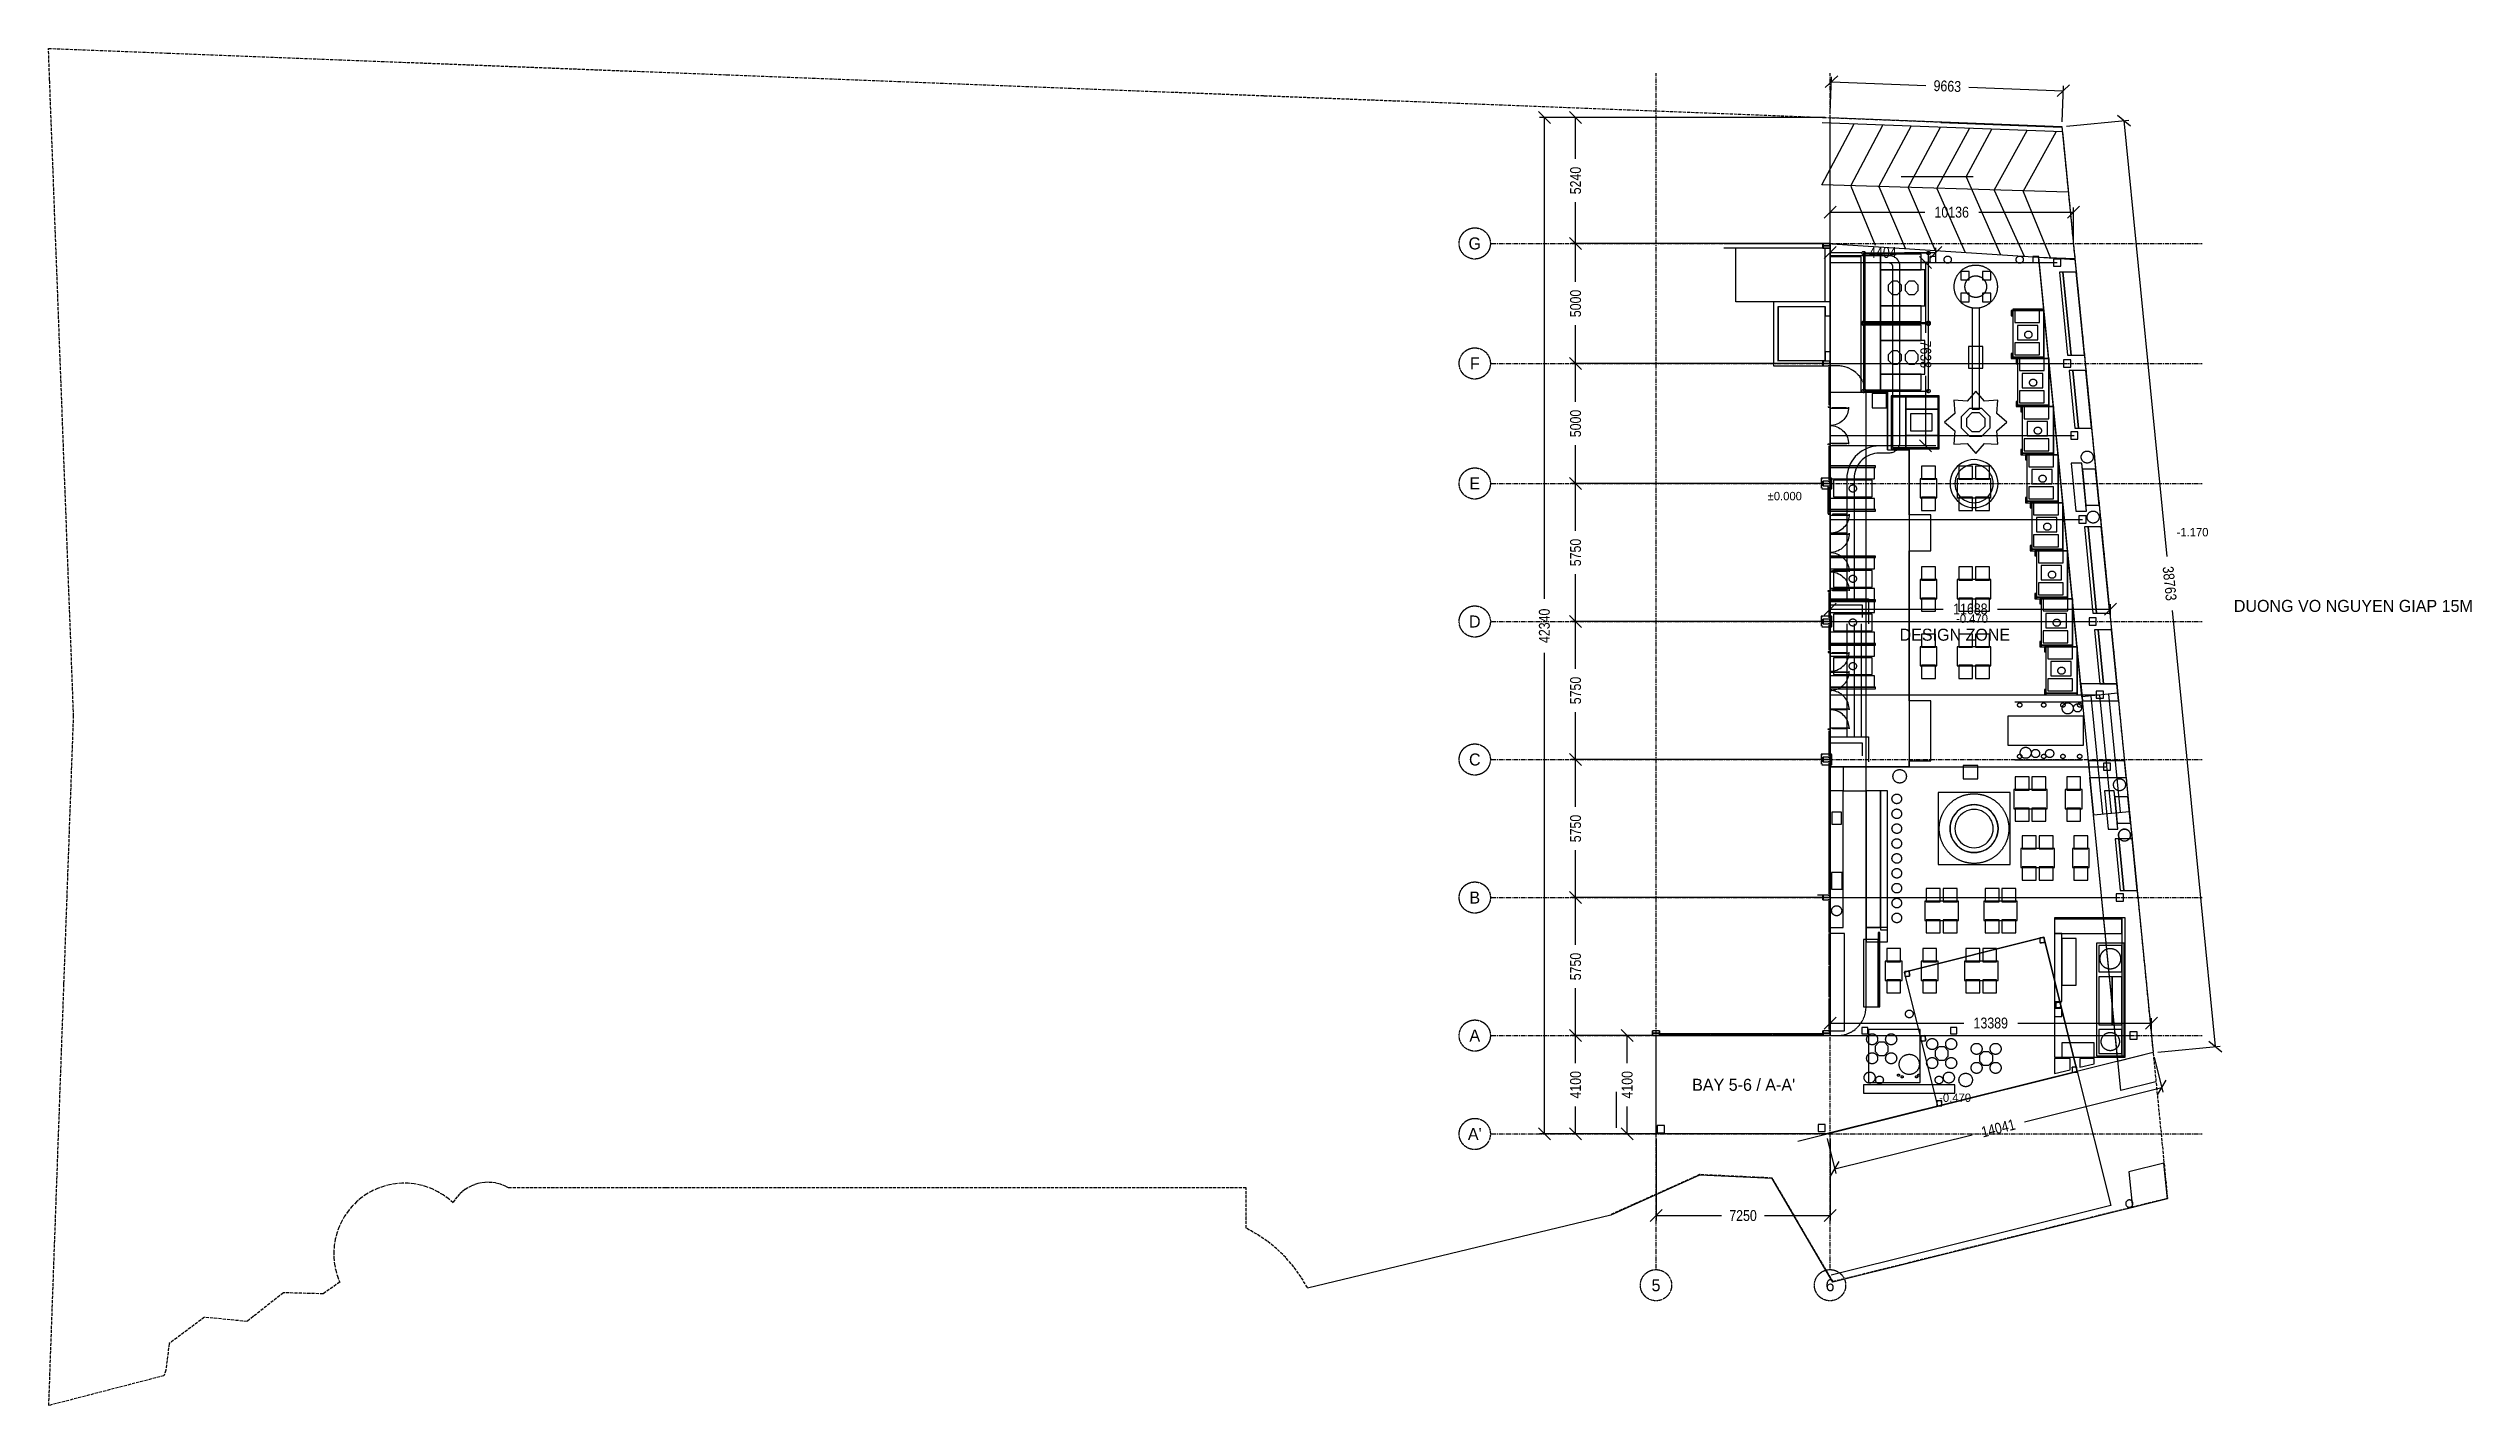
# Model space of a CAD drawing. Header units: millimetres. Extents: x -74219 to 26724, y -11313 to 45223.
import ezdxf
from ezdxf.enums import TextEntityAlignment as Align

# ---------------------------------------------------------------- set-up
doc = ezdxf.new("R2010")
doc.units = ezdxf.units.MM
for name, pattern in [('CENTER', [5.08, 3.175, -0.635, 0.635, -0.635]), ('DASHDOT', [3.556, 2.54, -0.508, 0, -0.508]), ('DASHED', [1.524, 1.27, -0.254])]:
    doc.linetypes.add(name, pattern=pattern)
for name, color, linetype in [('SMK-ABOVE', 5, 'DASHED'), ('SMK-BLDG', 7, 'CONTINUOUS'), ('SMK-CONTEXT', 8, 'CONTINUOUS'), ('SMK-DIMS', 7, 'CONTINUOUS'), ('SMK-DOOR', 7, 'CONTINUOUS'), ('SMK-EXIST', 30, 'CONTINUOUS'), ('SMK-GLAZ', 5, 'CONTINUOUS'), ('SMK-GRID', 8, 'CENTER'), ('SMK-LEVEL', 7, 'CONTINUOUS'), ('SMK-LOT', 1, 'DASHDOT'), ('SMK-R12-BAR', 40, 'Continuous'), ('SMK-R12-BBQ', 30, 'Continuous'), ('SMK-R12-DECO', 21, 'Continuous'), ('SMK-R12-FURN', 7, 'Continuous'), ('SMK-R12-PHOTO', 5, 'Continuous'), ('SMK-R12-PLANT', 3, 'Continuous'), ('SMK-R12-ROOF', 34, 'Continuous'), ('SMK-R12-SERV', 4, 'Continuous'), ('SMK-R12-STEPS', 8, 'Continuous'), ('SMK-R12-STREET', 6, 'Continuous'), ('SMK-R12-TENT', 1, 'Continuous'), ('SMK-R12-TREE', 3, 'Continuous'), ('SMK-STEPS', 30, 'CONTINUOUS'), ('SMK-TEXT', 7, 'CONTINUOUS'), ('SMK-ZONE', 3, 'CONTINUOUS')]:
    doc.layers.add(name, color=color, linetype=linetype)
doc.styles.add('OpenSansCondensed-Light', font='OpenSansCondensed-Light.ttf')
doc.dimstyles.new('SMK200', dxfattribs={"dimtxt": 450, "dimasz": 300, "dimexe": 200, "dimexo": 200, "dimgap": 100, "dimtad": 1, "dimdec": 0, "dimtsz": 250, "dimcen": 2.5, "dimazin": 3, "dimtfac": 1, "dimtmove": 0, "dimatfit": 3})

msp = doc.modelspace()

# ---------------------------------------------------------------- texts
at = {"layer": 'SMK-GRID'}
for s, p in [('G', (-14800, 37100)), ('F', (-14800, 32100)), ('E', (-14800, 27100)), ('D', (-14800, 21350)), ('C', (-14800, 15600)), ('B', (-14800, 9850)), ('A', (-14800, 4100)), ("A'", (-14800, 0)), ('5', (-7250, -6300)), ('6', (0, -6300))]:
    msp.add_text(s, height=500, dxfattribs=at).set_placement(p, align=Align.MIDDLE_CENTER)
at = {"layer": 'SMK-LEVEL'}
for s, p in [('±0.000', (-2600, 26400)), ('-1.170', (14437.6, 24895.6)), ('-0.470', (5251.1, 21294.5)), ('-0.470', (4546.2, 1335.1))]:
    msp.add_text(s, height=350, dxfattribs=at).set_placement(p)
at = {"layer": 'SMK-TEXT'}
for s, p in [('DUONG VO NGUYEN GIAP 15M', (21800, 22000)), ('DESIGN ZONE', (5200, 20800)), ("BAY 5-6 / A-A'", (-3600, 2050))]:
    msp.add_text(s, height=500, dxfattribs=at).set_placement(p, align=Align.MIDDLE_CENTER)

# ---------------------------------------------------------------- blocks, each defined once
blk = doc.blocks.new('_OBLIQUE')
at = {"color": 0, "linetype": 'BYBLOCK'}
blk.add_line((-0.5, -0.5), (0.5, 0.5), dxfattribs=at)
blk = doc.blocks.new('*D1')
for p, q in [((-200, 4100), (-10800, 4100)), ((-10600, 2950), (-10600, 4100)), ((-10600, 0), (-10600, 1150)), ((-200, 0), (-10800, 0))]:
    blk.add_line(p, q)
at = {"layer": 'Defpoints'}
for p in [(0, 4100), (-10600, 0), (0, 0)]:
    blk.add_point(p, dxfattribs=at)
at = {"layer": 'SMK-DIMS', "xscale": 500, "yscale": 500, "rotation": 90}
for p in [(-10600, 4100), (-10600, 0)]:
    blk.add_blockref('_OBLIQUE', p, dxfattribs=at)
at = {"layer": 'SMK-DIMS', "insert": (-10600, 2050), "char_height": 450, "attachment_point": 5, "rotation": 90, "style": 'OpenSansCondensed-Light'}
blk.add_mtext('4100', dxfattribs=at)
blk = doc.blocks.new('*D2')
for p, q in [((-200, 9850), (-10800, 9850)), ((-10600, 7875), (-10600, 9850)), ((-10600, 4100), (-10600, 6075)), ((-200, 4100), (-10800, 4100))]:
    blk.add_line(p, q)
at = {"layer": 'Defpoints'}
for p in [(0, 9850), (-10600, 4100), (0, 4100)]:
    blk.add_point(p, dxfattribs=at)
at = {"layer": 'SMK-DIMS', "xscale": 500, "yscale": 500, "rotation": 90}
for p in [(-10600, 9850), (-10600, 4100)]:
    blk.add_blockref('_OBLIQUE', p, dxfattribs=at)
at = {"layer": 'SMK-DIMS', "insert": (-10600, 6975), "char_height": 450, "attachment_point": 5, "rotation": 90, "style": 'OpenSansCondensed-Light'}
blk.add_mtext('5750', dxfattribs=at)
blk = doc.blocks.new('*D3')
for p, q in [((-200, 15600), (-10800, 15600)), ((-10600, 13625), (-10600, 15600)), ((-10600, 9850), (-10600, 11825)), ((-200, 9850), (-10800, 9850))]:
    blk.add_line(p, q)
at = {"layer": 'Defpoints'}
for p in [(0, 15600), (-10600, 9850), (0, 9850)]:
    blk.add_point(p, dxfattribs=at)
at = {"layer": 'SMK-DIMS', "xscale": 500, "yscale": 500, "rotation": 90}
for p in [(-10600, 15600), (-10600, 9850)]:
    blk.add_blockref('_OBLIQUE', p, dxfattribs=at)
at = {"layer": 'SMK-DIMS', "insert": (-10600, 12725), "char_height": 450, "attachment_point": 5, "rotation": 90, "style": 'OpenSansCondensed-Light'}
blk.add_mtext('5750', dxfattribs=at)
blk = doc.blocks.new('*D4')
for p, q in [((-200, 21350), (-10800, 21350)), ((-10600, 19375), (-10600, 21350)), ((-10600, 15600), (-10600, 17575)), ((-200, 15600), (-10800, 15600))]:
    blk.add_line(p, q)
at = {"layer": 'Defpoints'}
for p in [(0, 21350), (-10600, 15600), (0, 15600)]:
    blk.add_point(p, dxfattribs=at)
at = {"layer": 'SMK-DIMS', "xscale": 500, "yscale": 500, "rotation": 90}
for p in [(-10600, 21350), (-10600, 15600)]:
    blk.add_blockref('_OBLIQUE', p, dxfattribs=at)
at = {"layer": 'SMK-DIMS', "insert": (-10600, 18475), "char_height": 450, "attachment_point": 5, "rotation": 90, "style": 'OpenSansCondensed-Light'}
blk.add_mtext('5750', dxfattribs=at)
blk = doc.blocks.new('*D5')
for p, q in [((-200, 27100), (-10800, 27100)), ((-10600, 25125), (-10600, 27100)), ((-10600, 21350), (-10600, 23325)), ((-200, 21350), (-10800, 21350))]:
    blk.add_line(p, q)
at = {"layer": 'Defpoints'}
for p in [(0, 27100), (-10600, 21350), (0, 21350)]:
    blk.add_point(p, dxfattribs=at)
at = {"layer": 'SMK-DIMS', "xscale": 500, "yscale": 500, "rotation": 90}
for p in [(-10600, 27100), (-10600, 21350)]:
    blk.add_blockref('_OBLIQUE', p, dxfattribs=at)
at = {"layer": 'SMK-DIMS', "insert": (-10600, 24225), "char_height": 450, "attachment_point": 5, "rotation": 90, "style": 'OpenSansCondensed-Light'}
blk.add_mtext('5750', dxfattribs=at)
blk = doc.blocks.new('*D6')
for p, q in [((-200, 32100), (-10800, 32100)), ((-10600, 30500), (-10600, 32100)), ((-10600, 27100), (-10600, 28700)), ((-200, 27100), (-10800, 27100))]:
    blk.add_line(p, q)
at = {"layer": 'Defpoints'}
for p in [(0, 32100), (-10600, 27100), (0, 27100)]:
    blk.add_point(p, dxfattribs=at)
at = {"layer": 'SMK-DIMS', "xscale": 500, "yscale": 500, "rotation": 90}
for p in [(-10600, 32100), (-10600, 27100)]:
    blk.add_blockref('_OBLIQUE', p, dxfattribs=at)
at = {"layer": 'SMK-DIMS', "insert": (-10600, 29600), "char_height": 450, "attachment_point": 5, "rotation": 90, "style": 'OpenSansCondensed-Light'}
blk.add_mtext('5000', dxfattribs=at)
blk = doc.blocks.new('*D7')
for p, q in [((-200, 37100), (-10800, 37100)), ((-10600, 35500), (-10600, 37100)), ((-10600, 32100), (-10600, 33700)), ((-200, 32100), (-10800, 32100))]:
    blk.add_line(p, q)
at = {"layer": 'Defpoints'}
for p in [(0, 37100), (-10600, 32100), (0, 32100)]:
    blk.add_point(p, dxfattribs=at)
at = {"layer": 'SMK-DIMS', "xscale": 500, "yscale": 500, "rotation": 90}
for p in [(-10600, 37100), (-10600, 32100)]:
    blk.add_blockref('_OBLIQUE', p, dxfattribs=at)
at = {"layer": 'SMK-DIMS', "insert": (-10600, 34600), "char_height": 450, "attachment_point": 5, "rotation": 90, "style": 'OpenSansCondensed-Light'}
blk.add_mtext('5000', dxfattribs=at)
blk = doc.blocks.new('*D8')
for p, q in [((-200, 42340.2), (-10800, 42340.2)), ((-10600, 40620.1), (-10600, 42340.2)), ((-10600, 37100), (-10600, 38820.1)), ((-200, 37100), (-10800, 37100))]:
    blk.add_line(p, q)
at = {"layer": 'Defpoints'}
for p in [(0, 42340.2), (-10600, 37100), (0, 37100)]:
    blk.add_point(p, dxfattribs=at)
at = {"layer": 'SMK-DIMS', "xscale": 500, "yscale": 500, "rotation": 90}
for p in [(-10600, 42340.2), (-10600, 37100)]:
    blk.add_blockref('_OBLIQUE', p, dxfattribs=at)
at = {"layer": 'SMK-DIMS', "insert": (-10600, 39720.1), "char_height": 450, "attachment_point": 5, "rotation": 90, "style": 'OpenSansCondensed-Light'}
blk.add_mtext('5240', dxfattribs=at)
blk = doc.blocks.new('*D9')
for p, q in [((-200, 42340.2), (-12100, 42340.2)), ((-11900, 22295.1), (-11900, 42340.2)), ((-11900, 0), (-11900, 20045.1)), ((-200, 0), (-12100, 0))]:
    blk.add_line(p, q)
at = {"layer": 'Defpoints'}
for p in [(0, 42340.2), (-11900, 0), (0, 0)]:
    blk.add_point(p, dxfattribs=at)
at = {"layer": 'SMK-DIMS', "xscale": 500, "yscale": 500, "rotation": 90}
for p in [(-11900, 42340.2), (-11900, 0)]:
    blk.add_blockref('_OBLIQUE', p, dxfattribs=at)
at = {"layer": 'SMK-DIMS', "insert": (-11900, 21170.1), "char_height": 450, "attachment_point": 5, "rotation": 90, "style": 'OpenSansCondensed-Light'}
blk.add_mtext('42340', dxfattribs=at)
blk = doc.blocks.new('*D10')
for p, q in [((0, 37300), (0, 38600)), ((0, 38400), (3943, 38400)), ((6193, 38400), (10136, 38400)), ((10136, 37300), (10136, 38600))]:
    blk.add_line(p, q)
at = {"layer": 'Defpoints'}
for p in [(0, 38400), (0, 37100), (10136, 37100)]:
    blk.add_point(p, dxfattribs=at)
at = {"layer": 'SMK-DIMS', "xscale": 500, "yscale": 500}
for p in [(0, 38400), (10136, 38400)]:
    blk.add_blockref('_OBLIQUE', p, dxfattribs=at)
at = {"layer": 'SMK-DIMS', "insert": (5068, 38400), "char_height": 450, "attachment_point": 5, "style": 'OpenSansCondensed-Light'}
blk.add_mtext('10136', dxfattribs=at)
blk = doc.blocks.new('*D11')
for p, q in [((0, 21550), (0, 22070)), ((0, 21870), (4719, 21870)), ((6969, 21870), (11688, 21870)), ((11688, 21550), (11688, 22070))]:
    blk.add_line(p, q)
at = {"layer": 'Defpoints'}
for p in [(0, 21870), (0, 21350), (11688, 21350)]:
    blk.add_point(p, dxfattribs=at)
at = {"layer": 'SMK-DIMS', "xscale": 500, "yscale": 500}
for p in [(0, 21870), (11688, 21870)]:
    blk.add_blockref('_OBLIQUE', p, dxfattribs=at)
at = {"layer": 'SMK-DIMS', "insert": (5844, 21870), "char_height": 450, "attachment_point": 5, "style": 'OpenSansCondensed-Light'}
blk.add_mtext('11688', dxfattribs=at)
blk = doc.blocks.new('*D12')
for p, q in [((0, 4300), (0, 4820)), ((0, 4620), (5569.5, 4620)), ((7819.5, 4620), (13389, 4620)), ((13389, 4300), (13389, 4820))]:
    blk.add_line(p, q)
at = {"layer": 'Defpoints'}
for p in [(0, 4620), (0, 4100), (13389, 4100)]:
    blk.add_point(p, dxfattribs=at)
at = {"layer": 'SMK-DIMS', "xscale": 500, "yscale": 500}
for p in [(0, 4620), (13389, 4620)]:
    blk.add_blockref('_OBLIQUE', p, dxfattribs=at)
at = {"layer": 'SMK-DIMS', "insert": (6694.5, 4620), "char_height": 450, "attachment_point": 5, "style": 'OpenSansCondensed-Light'}
blk.add_mtext('13389', dxfattribs=at)
blk = doc.blocks.new('*D13')
for p, q in [((8, 42540), (66, 44039)), ((58, 43839), (3987, 43686)), ((5786, 43617), (9714, 43464)), ((9664, 42165), (9722, 43664))]:
    blk.add_line(p, q)
at = {"layer": 'Defpoints'}
for p in [(58, 43839), (0, 42340), (9656, 41965)]:
    blk.add_point(p, dxfattribs=at)
at = {"layer": 'SMK-DIMS', "xscale": 500, "yscale": 500, "rotation": -2.224565208188413}
for p in [(58, 43839), (9714, 43464)]:
    blk.add_blockref('_OBLIQUE', p, dxfattribs=at)
at = {"layer": 'SMK-DIMS', "insert": (4886, 43652), "char_height": 450, "attachment_point": 5, "rotation": 357.77543, "style": 'OpenSansCondensed-Light'}
blk.add_mtext('9663', dxfattribs=at)
blk = doc.blocks.new('*D14')
for p, q in [((9855, 41985), (12443, 42240)), ((12244, 42220), (14035, 24052)), ((14255, 21813), (16046, 3644)), ((13658, 3409), (16245, 3664))]:
    blk.add_line(p, q)
at = {"layer": 'Defpoints'}
for p in [(9656, 41965), (12244, 42220), (13459, 3389)]:
    blk.add_point(p, dxfattribs=at)
at = {"layer": 'SMK-DIMS', "xscale": 500, "yscale": 500, "rotation": -84.37057896927848}
for p in [(12244, 42220), (16046, 3644)]:
    blk.add_blockref('_OBLIQUE', p, dxfattribs=at)
at = {"layer": 'SMK-DIMS', "insert": (14145, 22932), "char_height": 450, "attachment_point": 5, "rotation": 275.62942, "style": 'OpenSansCondensed-Light'}
blk.add_mtext('38763', dxfattribs=at)
blk = doc.blocks.new('*D15')
for p, q in [((13507, 3195), (13869, 1739)), ((8099, 510), (13821, 1934)), ((-119, -194), (243, -1650)), ((195, -1456), (5916, -33))]:
    blk.add_line(p, q)
at = {"layer": 'Defpoints'}
for p in [(13459, 3389), (-168, 0), (195, -1456)]:
    blk.add_point(p, dxfattribs=at)
at = {"layer": 'SMK-DIMS', "xscale": 500, "yscale": 500, "rotation": 13.967659105858573}
for p in [(13821, 1934), (195, -1456)]:
    blk.add_blockref('_OBLIQUE', p, dxfattribs=at)
at = {"layer": 'SMK-DIMS', "insert": (7008, 239), "char_height": 450, "attachment_point": 5, "rotation": 13.96766, "style": 'OpenSansCondensed-Light'}
blk.add_mtext('14041', dxfattribs=at)
blk = doc.blocks.new('*D16')
for p, q in [((-7250, -200), (-7250, -3600)), ((0, -200), (0, -3600)), ((-7250, -3400), (-4525, -3400)), ((-2725, -3400), (0, -3400))]:
    blk.add_line(p, q)
at = {"layer": 'Defpoints'}
for p in [(-7250, 0), (0, 0), (-7250, -3400)]:
    blk.add_point(p, dxfattribs=at)
at = {"layer": 'SMK-DIMS', "xscale": 500, "yscale": 500}
for p in [(-7250, -3400), (0, -3400)]:
    blk.add_blockref('_OBLIQUE', p, dxfattribs=at)
at = {"layer": 'SMK-DIMS', "insert": (-3625, -3400), "char_height": 450, "attachment_point": 5, "style": 'OpenSansCondensed-Light'}
blk.add_mtext('7250', dxfattribs=at)
blk = doc.blocks.new('*D17')
for p, q in [((-7450, 4100), (-8650, 4100)), ((-8450, 2950), (-8450, 4100)), ((-8450, 0), (-8450, 1150)), ((-7450, 0), (-8650, 0))]:
    blk.add_line(p, q)
at = {"layer": 'Defpoints'}
for p in [(-7250, 4100), (-8450, 0), (-7250, 0)]:
    blk.add_point(p, dxfattribs=at)
at = {"layer": 'SMK-DIMS', "xscale": 500, "yscale": 500, "rotation": 90}
for p in [(-8450, 4100), (-8450, 0)]:
    blk.add_blockref('_OBLIQUE', p, dxfattribs=at)
at = {"layer": 'SMK-DIMS', "insert": (-8450, 2050), "char_height": 450, "attachment_point": 5, "rotation": 90, "style": 'OpenSansCondensed-Light'}
blk.add_mtext('4100', dxfattribs=at)
blk = doc.blocks.new('*D18')
for p, q in [((-0.4, 36500.2), (-0.4, 36920.2)), ((-0.4, 36720.2), (1301.35, 36720.2)), ((3101.35, 36720.2), (4403.1, 36720.2)), ((4403.1, 36500.2), (4403.1, 36920.2))]:
    blk.add_line(p, q)
at = {"layer": 'Defpoints'}
for p in [(-0.4, 36720.2), (-0.4, 36300.2), (4403.1, 36300.2)]:
    blk.add_point(p, dxfattribs=at)
at = {"layer": 'SMK-DIMS', "xscale": 500, "yscale": 500}
for p in [(-0.4, 36720.2), (4403.1, 36720.2)]:
    blk.add_blockref('_OBLIQUE', p, dxfattribs=at)
at = {"layer": 'SMK-DIMS', "insert": (2201.35, 36720.2), "char_height": 450, "attachment_point": 5, "style": 'OpenSansCondensed-Light'}
blk.add_mtext('4404', dxfattribs=at)
blk = doc.blocks.new('*D19')
for p, q in [((4203.1, 36300.2), (3783.1, 36300.2)), ((3983.1, 36300.2), (3983.1, 33381.35)), ((3983.1, 31581.35), (3983.1, 28662.5)), ((4203.1, 28662.5), (3783.1, 28662.5))]:
    blk.add_line(p, q)
at = {"layer": 'Defpoints'}
for p in [(3983.1, 36300.2), (4403.1, 36300.2), (4403.1, 28662.5)]:
    blk.add_point(p, dxfattribs=at)
at = {"layer": 'SMK-DIMS', "xscale": 500, "yscale": 500, "rotation": -90}
for p in [(3983.1, 36300.2), (3983.1, 28662.5)]:
    blk.add_blockref('_OBLIQUE', p, dxfattribs=at)
at = {"layer": 'SMK-DIMS', "insert": (3983.1, 32481.35), "char_height": 450, "attachment_point": 5, "rotation": 270, "style": 'OpenSansCondensed-Light'}
blk.add_mtext('7638', dxfattribs=at)

# ---------------------------------------------------------------- dimensions: what is measured, and where the dimension line sits
at = {"layer": 'SMK-DIMS'}
for base, p1, p2, angle, picture, middle in [((58.2, 43839.1), (0, 42340.2), (9656.2, 41965.1), 357.775435, '*D13', (4886.3, 43651.5)), ((-11900, 0), (0, 0), (0, 42340.2), 90, '*D9', (-11900, 21170.1)), ((-10600, 37100), (0, 37100), (0, 42340.2), 90, '*D8', (-10600, 39720.1)), ((12243.7, 42220.1), (9656.2, 41965.1), (13458.6, 3389.2), 275.629421, '*D14', (14144.9, 22932.2)), ((-10600, 32100), (0, 32100), (0, 37100), 90, '*D7', (-10600, 34600)), ((3983.1, 36300.2), (4403.1, 36300.2), (4403.1, 28662.5), 270, '*D19', (3983.1, 32481.3)), ((-10600, 27100), (0, 27100), (0, 32100), 90, '*D6', (-10600, 29600)), ((-10600, 21350), (0, 21350), (0, 27100), 90, '*D5', (-10600, 24225)), ((-10600, 15600), (0, 15600), (0, 21350), 90, '*D4', (-10600, 18475)), ((-10600, 9850), (0, 9850), (0, 15600), 90, '*D3', (-10600, 12725)), ((-10600, 4100), (0, 4100), (0, 9850), 90, '*D2', (-10600, 6975)), ((-10600, 0), (0, 0), (0, 4100), 90, '*D1', (-10600, 2050)), ((-8450, 0), (-7250, 0), (-7250, 4100), 90, '*D17', (-8450, 2050)), ((194.6, -1455.6), (-167.5, 0), (13458.6, 3389.2), 13.967659, '*D15', (7007.6, 239))]:
    dim = msp.add_linear_dim(base=base, p1=p1, p2=p2, angle=angle, dimstyle='SMK200', dxfattribs=at)
    dim.commit()
    dim.dimension.update_dxf_attribs({"geometry": picture, "text_midpoint": middle})
for base, p1, p2, picture, middle in [((0, 38400), (0, 37100), (10136, 37100), '*D10', (5068, 38400)), ((-0.4, 36720.2), (-0.4, 36300.2), (4403.1, 36300.2), '*D18', (2201.35, 36720.2)), ((0, 21870), (0, 21350), (11688, 21350), '*D11', (5844, 21870)), ((0, 4620), (0, 4100), (13389, 4100), '*D12', (6694.5, 4620)), ((-7250, -3400), (-7250, 0), (0, 0), '*D16', (-3625, -3400))]:
    dim = msp.add_linear_dim(base=base, p1=p1, p2=p2, dimstyle='SMK200', dxfattribs=at)
    dim.commit()
    dim.dimension.update_dxf_attribs({"geometry": picture, "text_midpoint": middle})

# ---------------------------------------------------------------- linework, layer by layer
at = {"layer": 'SMK-ABOVE', "ltscale": 50}
for points in [[(4403.1, 28662.5), (3.1, 28662.5), (-0.4, 36300.2), (4399.6, 36300.2)], [(-0.4, 4100.3), (301.6, 4100.3), (406.2, 4104.8), (510, 4118.5), (612.2, 4141.2), (712, 4172.7), (808.7, 4212.7), (901.6, 4261.1), (989.9, 4317.3), (1072.9, 4381), (1150.1, 4451.8), (1220.8, 4528.9), (1284.6, 4612), (1340.8, 4700.3), (1389.2, 4793.1), (1429.2, 4889.9), (1460.7, 4989.7), (1483.4, 5091.9), (1497, 5195.7), (1501.6, 5300.3), (1501.6, 30800.3), (1497, 30904.9), (1483.4, 31008.7), (1460.7, 31110.9), (1429.2, 31210.7), (1389.2, 31307.4), (1340.8, 31400.3), (1284.6, 31488.6), (1220.8, 31571.6), (1150.1, 31648.8), (1072.9, 31719.5), (989.9, 31783.3), (901.6, 31839.5), (808.7, 31887.9), (712, 31927.9), (612.2, 31959.4), (510, 31982.1), (406.2, 31995.7), (301.6, 32000.3), (-0.4, 32000.3)]]:
    msp.add_lwpolyline(points, dxfattribs=at)
at = {"layer": 'SMK-BLDG'}
for points in [[(-4420.4, 37099.6), (-0.4, 37099.8), (-0.4, 36900.2), (-4420.4, 36900)], [(-0.4, 36900.2), (-0.4, 34670.2), (-3920.4, 34670.2), (-3920.4, 36900.2)], [(-300.4, 36899.8), (-0.4, 36899.8), (-0.4, 37099.8), (-300.4, 37099.8)], [(-0.4, 34670.5), (-200.4, 34670.5), (-200.4, 36900), (-0.4, 36900)], [(-2160.4, 32200), (-2160.4, 34470.5), (-200.4, 34470.5), (-200.4, 34085.5), (-0.4, 34085.5), (-0.4, 34670.5), (-2360.4, 34670.5), (-2360.4, 32000), (-0.4, 32000), (-0.4, 32585), (-200.4, 32585), (-200.4, 32200)], [(-2160.4, 34450.3), (-2160.4, 32220.3), (-200.4, 32220.3), (-200.4, 34450.3)], [(-300.4, 31999.8), (-0.4, 31999.8), (-0.4, 32199.8), (-300.4, 32199.8)], [(-75.4, 27200), (-0.4, 27200), (-0.4, 32000), (-75.4, 32000)], [(-0.4, 32000), (-0.4, 4100)], [(-300.4, 26999.8), (-0.4, 26999.8), (-0.4, 27199.8), (-300.4, 27199.8)], [(-0.4, 25855), (-75.4, 25855), (-75.4, 26999.8), (-0.4, 26999.8)], [(-75.4, 22595), (-0.4, 22595), (-0.4, 21449.8), (-75.4, 21449.8)], [(-300.4, 21249.8), (-0.4, 21249.8), (-0.4, 21449.8), (-300.4, 21449.8)], [(-75.4, 20105), (-0.4, 20105), (-0.4, 21249.8), (-75.4, 21249.8)], [(-75.4, 15700), (-0.4, 15700), (-0.4, 16845), (-75.4, 16845)], [(-300.4, 15499.8), (-0.4, 15499.8), (-0.4, 15699.8), (-300.4, 15699.8)], [(-75.4, 9949.8), (-0.4, 9949.8), (-0.4, 15499.8), (-75.4, 15499.8)], [(-525.4, 9850), (-300.4, 9850), (-300.4, 9950), (-525.4, 9950)], [(-300.4, 9749.8), (-0.4, 9749.8), (-0.4, 9949.8), (-300.4, 9949.8)], [(-75.4, 4300), (-0.4, 4300), (-0.4, 9749.8), (-75.4, 9749.8)], [(-7400.4, 4099.8), (-7100.4, 4099.8), (-7100.4, 4299.8), (-7400.4, 4299.8)], [(-7100.4, 4099.8), (-300.4, 4099.8), (-300.4, 4175), (-7100.4, 4175)], [(-0.4, 4100), (-7100.4, 4100)], [(-300.4, 4099.8), (-0.4, 4099.8), (-0.4, 4299.8), (-300.4, 4299.8)], [(-8900.4, 250), (-8900.4, 1750)]]:
    msp.add_lwpolyline(points, dxfattribs=at)
at = {"layer": 'SMK-CONTEXT'}
for points in [[(-339, 39539.5), (1010.2, 42079.1)], [(9676.6, 41747.6), (-323.4, 42130.9)], [(865.5, 39500.4), (2197, 42033)], [(2026.1, 39466.2), (3378.9, 41987.1)], [(3253.6, 39430.1), (4607.1, 41939.4)], [(4451.7, 39394.8), (5804.7, 41892.9)], [(4612.8, 42139.3), (9657, 41943.4)], [(5665.1, 39873.8), (6744.9, 41856.3)], [(6843.6, 39313.8), (8217.3, 41799.2)], [(8041.1, 39265.5), (9423.8, 41752.3)], [(9676.6, 41748.2), (10196.6, 36469.1)], [(9924.1, 39233.8), (-337.5, 39535.7)], [(865.1, 39489.3), (1882.7, 37031.1)], [(2026.1, 39466.2), (3134.2, 36896.7)], [(5959.9, 39873.8), (2959.8, 39873.8)], [(3253.6, 39430.1), (4382, 36809.3)], [(4451.7, 39394.8), (5627.8, 36727.8)], [(5665.1, 39873.8), (7093.8, 36631.9)], [(6843.6, 39313.8), (8087.5, 36566.9)], [(8041.1, 39265.5), (9190, 36490.1)], [(83.6, 37090.5), (8685, 36527.8)], [(-1343.8, -292.6), (10301.4, 2603.9), (11691.7, -2985.7), (46.5, -5882.3)], [(14058.1, -2706.3), (119, -6173.4), (-2407.7, -1858.8), (-5435.2, -1714.9), (-9136.8, -3381.7), (-21774, -6424.1)]]:
    msp.add_lwpolyline(points, dxfattribs=at)
at = {"layer": 'SMK-DOOR'}
for points in [[(-71.9, 30312.5), (-71.9, 30272.5), (-36.9, 30272.5), (-36.9, 30282.5), (3.1, 30282.5), (3.1, 30312.5)], [(3.1, 30282.5), (3.1, 30242.5), (773.1, 30242.5), (773.1, 30282.5)], [(773.1, 30282.5), (769.8, 30211.5), (760, 30141), (743.7, 30071.8), (721.1, 30004.4), (692.4, 29939.3), (657.8, 29877.2), (617.6, 29818.5), (572.2, 29763.8), (521.9, 29713.5), (467.2, 29668), (408.5, 29627.9), (346.3, 29593.2), (281.3, 29564.5), (213.8, 29541.9), (144.6, 29525.6), (74.2, 29515.8), (3.1, 29512.5)], [(3.1, 29512.5), (74.2, 29509.2), (144.6, 29499.4), (213.8, 29483.1), (281.3, 29460.5), (346.3, 29431.8), (408.5, 29397.2), (467.2, 29357), (521.9, 29311.6), (572.2, 29261.3), (617.6, 29206.5), (657.8, 29147.9), (692.4, 29085.7), (721.1, 29020.7), (743.7, 28953.2), (760, 28884), (769.8, 28813.6), (773.1, 28742.5)], [(103.1, 30242.5), (103.1, 30282.5)], [(103.1, 30262.5), (673.1, 30262.5)], [(673.1, 30242.5), (673.1, 30282.5)], [(-71.9, 28712.5), (-71.9, 28752.5), (-36.9, 28752.5), (-36.9, 28742.5), (3.1, 28742.5), (3.1, 28712.5)], [(3.1, 28742.5), (3.1, 28782.5), (773.1, 28782.5), (773.1, 28742.5)], [(103.1, 28782.5), (103.1, 28742.5)], [(103.1, 28762.5), (673.1, 28762.5)], [(673.1, 28782.5), (673.1, 28742.5)], [(-75.4, 25855), (-75.4, 25815), (-40.4, 25815), (-40.4, 25825), (-0.4, 25825), (-0.4, 25855)], [(-0.4, 25825), (-0.4, 25785), (799.6, 25785), (799.6, 25825)], [(799.6, 25825), (796.5, 25755.3), (787.4, 25686.1), (772.3, 25618), (751.3, 25551.4), (724.6, 25486.9), (692.4, 25425), (654.9, 25366.2), (612.4, 25310.8), (565.3, 25259.3), (513.8, 25212.2), (458.4, 25169.7), (399.6, 25132.2), (337.7, 25100), (273.2, 25073.3), (206.6, 25052.3), (138.5, 25037.2), (69.3, 25028.1), (-0.4, 25025)], [(699.6, 25785), (699.6, 25825), (99.6, 25825), (99.6, 25785)], [(99.6, 25805), (699.6, 25805)], [(-0.4, 25025), (-0.4, 24985), (799.6, 24985), (799.6, 25025)], [(799.6, 25025), (796.5, 24955.3), (787.4, 24886.1), (772.3, 24818), (751.3, 24751.4), (724.6, 24686.9), (692.4, 24625), (654.9, 24566.2), (612.4, 24510.8), (565.3, 24459.3), (513.8, 24412.2), (458.4, 24369.7), (399.6, 24332.2), (337.7, 24300), (273.2, 24273.3), (206.6, 24252.3), (138.5, 24237.2), (69.3, 24228.1), (-0.4, 24225)], [(699.6, 24985), (699.6, 25025), (99.6, 25025), (99.6, 24985)], [(99.6, 25005), (699.6, 25005)], [(-0.4, 24225), (73.4, 24221.6), (146.6, 24211.4), (218.5, 24194.5), (288.6, 24171), (356.2, 24141.2), (420.7, 24105.2), (481.7, 24063.4), (538.5, 24016.2), (590.8, 23964), (638, 23907.1), (679.8, 23846.2), (715.7, 23781.6), (745.6, 23714), (769, 23644), (786, 23572), (796.2, 23498.8), (799.6, 23425)], [(-0.4, 23425), (-0.4, 23465), (799.6, 23465), (799.6, 23425)], [(-0.4, 23425), (73.4, 23421.6), (146.6, 23411.4), (218.5, 23394.5), (288.6, 23371), (356.2, 23341.2), (420.7, 23305.2), (481.7, 23263.4), (538.5, 23216.2), (590.8, 23164), (638, 23107.1), (679.8, 23046.2), (715.7, 22981.6), (745.6, 22914), (769, 22844), (786, 22772), (796.2, 22698.8), (799.6, 22625)], [(699.6, 23425), (699.6, 23465), (99.6, 23465), (99.6, 23425)], [(99.6, 23445), (699.6, 23445)], [(-75.4, 22595), (-75.4, 22635), (-40.4, 22635), (-40.4, 22625), (-0.4, 22625), (-0.4, 22595)], [(-0.4, 22625), (-0.4, 22665), (799.6, 22665), (799.6, 22625)], [(699.6, 22625), (699.6, 22665), (99.6, 22665), (99.6, 22625)], [(99.6, 22645), (699.6, 22645)], [(-75.4, 20105), (-75.4, 20065), (-40.4, 20065), (-40.4, 20075), (-0.4, 20075), (-0.4, 20105)], [(-0.4, 20075), (-0.4, 20035), (799.6, 20035), (799.6, 20075)], [(-0.4, 19275), (73.4, 19278.4), (146.6, 19288.6), (218.5, 19305.6), (288.6, 19329), (356.2, 19358.9), (420.7, 19394.9), (481.7, 19436.6), (538.5, 19483.8), (590.8, 19536.1), (638, 19592.9), (679.8, 19653.9), (715.7, 19718.4), (745.6, 19786), (769, 19856.1), (786, 19928), (796.2, 20001.2), (799.6, 20075)], [(-0.4, 19275), (-0.4, 19235), (799.6, 19235), (799.6, 19275)], [(-0.4, 18475), (73.4, 18478.4), (146.6, 18488.6), (218.5, 18505.6), (288.6, 18529), (356.2, 18558.9), (420.7, 18594.9), (481.7, 18636.6), (538.5, 18683.8), (590.8, 18736.1), (638, 18792.9), (679.8, 18853.9), (715.7, 18918.4), (745.6, 18986), (769, 19056.1), (786, 19128), (796.2, 19201.2), (799.6, 19275)], [(699.6, 20075), (699.6, 20035), (99.6, 20035), (99.6, 20075)], [(99.6, 20055), (699.6, 20055)], [(699.6, 19275), (699.6, 19235), (99.6, 19235), (99.6, 19275)], [(99.6, 19255), (699.6, 19255)], [(799.6, 17675), (796.5, 17744.7), (787.4, 17813.9), (772.3, 17882.1), (751.3, 17948.6), (724.6, 18013.1), (692.4, 18075), (654.9, 18133.9), (612.4, 18189.3), (565.3, 18240.7), (513.8, 18287.9), (458.4, 18330.3), (399.6, 18367.8), (337.7, 18400.1), (273.2, 18426.8), (206.6, 18447.8), (138.5, 18462.9), (69.3, 18472), (-0.4, 18475)], [(-0.4, 17675), (-0.4, 17715), (799.6, 17715), (799.6, 17675)], [(799.6, 16875), (796.5, 16944.7), (787.4, 17013.9), (772.3, 17082.1), (751.3, 17148.6), (724.6, 17213.1), (692.4, 17275), (654.9, 17333.9), (612.4, 17389.3), (565.3, 17440.7), (513.8, 17487.9), (458.4, 17530.3), (399.6, 17567.8), (337.7, 17600.1), (273.2, 17626.8), (206.6, 17647.8), (138.5, 17662.9), (69.3, 17672), (-0.4, 17675)], [(699.6, 17715), (699.6, 17675), (99.6, 17675), (99.6, 17715)], [(99.6, 17695), (699.6, 17695)], [(-75.4, 16845), (-75.4, 16885), (-40.4, 16885), (-40.4, 16875), (-0.4, 16875), (-0.4, 16845)], [(-0.4, 16875), (-0.4, 16915), (799.6, 16915), (799.6, 16875)], [(699.6, 16915), (699.6, 16875), (99.6, 16875), (99.6, 16915)], [(99.6, 16895), (699.6, 16895)]]:
    msp.add_lwpolyline(points, dxfattribs=at)
at = {"layer": 'SMK-EXIST'}
for points in [[(-0.4, 36600.2), (2449.6, 36600.2), (2491.1, 36598.3), (2532.3, 36592.6), (2572.7, 36583.1), (2612.1, 36569.9), (2650.2, 36553.1), (2686.5, 36532.8), (2720.8, 36509.4), (2752.8, 36482.8), (2782.1, 36453.4), (2808.7, 36421.4), (2832.2, 36387.1), (2852.4, 36350.8), (2869.2, 36312.8), (2882.4, 36273.4), (2891.9, 36232.9), (2897.7, 36191.8), (2899.6, 36150.2), (2899.6, 28812.5), (2897.7, 28771), (2891.9, 28729.8), (2882.4, 28689.4), (2869.2, 28650), (2852.4, 28611.9), (2832.2, 28575.6), (2808.7, 28541.3), (2782.1, 28509.4), (2752.8, 28480), (2720.8, 28453.4), (2686.5, 28429.9), (2650.2, 28409.7), (2612.1, 28392.9), (2572.7, 28379.7), (2532.3, 28370.2), (2491.1, 28364.4), (2449.6, 28362.5), (2049.6, 28362.5), (1952.7, 28358), (1856.7, 28344.6), (1762.2, 28322.4), (1670.3, 28291.6), (1581.6, 28252.4), (1496.8, 28205.2), (1416.8, 28150.4), (1342.2, 28088.5), (1273.6, 28019.9), (1211.7, 27945.3), (1156.9, 27865.3), (1109.7, 27780.5), (1070.5, 27691.8), (1039.7, 27599.9), (1017.5, 27505.5), (1004.1, 27409.4), (999.6, 27312.5), (999.6, 22299.8)], [(11991.6, 18357.5), (10494.1, 18209.8), (8708.1, 36317.6), (8685, 36527.8), (10199.9, 36470.3)], [(-0.4, 36300.2), (2449.6, 36300.2), (2462.7, 36299.7), (2475.6, 36298), (2488.4, 36295.1), (2500.9, 36291.2), (2513, 36286.2), (2524.6, 36280.1), (2535.6, 36273.1), (2546, 36265.1), (2555.7, 36256.3), (2564.5, 36246.7), (2572.5, 36236.3), (2579.5, 36225.2), (2585.5, 36213.6), (2590.5, 36201.5), (2594.5, 36189.1), (2597.3, 36176.3), (2599, 36163.3), (2599.6, 36150.2), (2599.6, 28812.5), (2599, 28799.4), (2597.3, 28786.5), (2594.5, 28773.7), (2590.5, 28761.2), (2585.5, 28749.1), (2579.5, 28737.5), (2572.5, 28726.5), (2564.5, 28716.1), (2555.7, 28706.5), (2546, 28697.6), (2535.6, 28689.6), (2524.6, 28682.6), (2513, 28676.6), (2500.9, 28671.6), (2488.4, 28667.6), (2475.6, 28664.8), (2462.7, 28663.1), (2449.6, 28662.5), (2049.6, 28662.5), (1925, 28656.8), (1801.5, 28639.5), (1680.1, 28611), (1561.9, 28571.4), (1447.8, 28521), (1338.9, 28460.3), (1236, 28389.8), (1140.1, 28310.2), (1051.9, 28222), (972.3, 28126.1), (901.8, 28023.2), (841.1, 27914.3), (790.8, 27800.2), (751.1, 27682), (722.6, 27560.6), (705.3, 27437.1), (699.6, 27312.5), (699.6, 22299.8)], [(-0.4, 21249.8), (-0.4, 22299.8), (1599.6, 22299.8), (1599.6, 21249.8)], [(-0.4, 21509.8), (-0.4, 22039.8), (1339.6, 22039.8), (1339.6, 21509.8)], [(-0.4, 15499.8), (-0.4, 16549.8), (1599.6, 16549.8), (1599.6, 15499.8)], [(-0.4, 15759.8), (-0.4, 16289.8), (1339.6, 16289.8), (1339.6, 15759.8)], [(13576.5, 2170.8), (12110.4, 1814.2), (10975.2, 13293.1), (12471.5, 13441.4)], [(3088.5, 6745.4), (8911.1, 8193.6), (10301.4, 2603.9), (4478.8, 1155.7)], [(8765.2, 7951.3), (8959.3, 7999.5), (8911.1, 8193.6), (8717, 8145.4)], [(3136.7, 6551.3), (3330.8, 6599.6), (3282.5, 6793.7), (3088.5, 6745.4)], [(9436.3, 5253.5), (9630.4, 5301.7), (9582.1, 5495.8), (9388, 5447.6)], [(3807.8, 3853.5), (4001.9, 3901.8), (3953.6, 4095.9), (3759.5, 4047.6)], [(10107.3, 2555.7), (10301.4, 2603.9), (10253.1, 2798), (10059, 2749.8)], [(4478.8, 1155.7), (4672.9, 1204), (4624.6, 1398.1), (4430.5, 1349.8)], [(14058.1, -2706.3), (13911, -1213.9), (12443.2, -1579.6), (12595.1, -3070.2)]]:
    msp.add_lwpolyline(points, dxfattribs=at)
for points in [[(6999.8, 27096.4), (6991.3, 27226.9), (6965.8, 27355.2), (6923.7, 27479.1), (6865.9, 27596.4), (6793.2, 27705.2), (6706.9, 27803.5), (6608.6, 27889.7), (6499.8, 27962.4), (6382.5, 28020.3), (6258.7, 28062.3), (6130.4, 28087.8), (5999.8, 28096.4), (5869.3, 28087.8), (5741, 28062.3), (5617.2, 28020.3), (5499.8, 27962.4), (5391.1, 27889.7), (5292.7, 27803.5), (5206.5, 27705.2), (5133.8, 27596.4), (5076, 27479.1), (5033.9, 27355.2), (5008.4, 27226.9), (4999.8, 27096.4), (5008.4, 26965.9), (5033.9, 26837.6), (5076, 26713.7), (5133.8, 26596.4), (5206.5, 26487.6), (5292.7, 26389.3), (5391.1, 26303), (5499.8, 26230.4), (5617.2, 26172.5), (5741, 26130.5), (5869.3, 26105), (5999.8, 26096.4), (6130.4, 26105), (6258.7, 26130.5), (6382.5, 26172.5), (6499.8, 26230.4), (6608.6, 26303), (6706.9, 26389.3), (6793.2, 26487.6), (6865.9, 26596.4), (6923.7, 26713.7), (6965.8, 26837.6), (6991.3, 26965.9)], [(6796.6, 27096.4), (6789.8, 27200.4), (6769.5, 27302.6), (6736, 27401.3), (6689.9, 27494.8), (6632, 27581.4), (6563.2, 27659.8), (6484.9, 27728.5), (6398.2, 27786.4), (6304.7, 27832.5), (6206.1, 27866), (6103.8, 27886.4), (5999.8, 27893.2), (5895.8, 27886.4), (5793.6, 27866), (5694.9, 27832.5), (5601.4, 27786.4), (5514.8, 27728.5), (5436.4, 27659.8), (5367.7, 27581.4), (5309.8, 27494.8), (5263.7, 27401.3), (5230.2, 27302.6), (5209.9, 27200.4), (5203.1, 27096.4), (5209.9, 26992.4), (5230.2, 26890.2), (5263.7, 26791.5), (5309.8, 26698), (5367.7, 26611.3), (5436.4, 26533), (5514.8, 26464.3), (5601.4, 26406.4), (5694.9, 26360.3), (5793.6, 26326.8), (5895.8, 26306.4), (5999.8, 26299.6), (6103.8, 26306.4), (6206.1, 26326.8), (6304.7, 26360.3), (6398.2, 26406.4), (6484.9, 26464.3), (6563.2, 26533), (6632, 26611.3), (6689.9, 26698), (6736, 26791.5), (6769.5, 26890.2), (6789.8, 26992.4)], [(6999.8, 12721.5), (6991.3, 12852), (6965.8, 12980.3), (6923.7, 13104.2), (6865.9, 13221.5), (6793.2, 13330.3), (6706.9, 13428.6), (6608.6, 13514.9), (6499.8, 13587.5), (6382.5, 13645.4), (6258.7, 13687.4), (6130.4, 13713), (5999.8, 13721.5), (5869.3, 13713), (5741, 13687.4), (5617.2, 13645.4), (5499.8, 13587.5), (5391.1, 13514.9), (5292.7, 13428.6), (5206.5, 13330.3), (5133.8, 13221.5), (5076, 13104.2), (5033.9, 12980.3), (5008.4, 12852), (4999.8, 12721.5), (5008.4, 12591), (5033.9, 12462.7), (5076, 12338.8), (5133.8, 12221.5), (5206.5, 12112.7), (5292.7, 12014.4), (5391.1, 11928.2), (5499.8, 11855.5), (5617.2, 11797.6), (5741, 11755.6), (5869.3, 11730.1), (5999.8, 11721.5), (6130.4, 11730.1), (6258.7, 11755.6), (6382.5, 11797.6), (6499.8, 11855.5), (6608.6, 11928.2), (6706.9, 12014.4), (6793.2, 12112.7), (6865.9, 12221.5), (6923.7, 12338.8), (6965.8, 12462.7), (6991.3, 12591)], [(6796.6, 12721.5), (6789.8, 12825.5), (6769.5, 12927.7), (6736, 13026.4), (6689.9, 13119.9), (6632, 13206.6), (6563.2, 13284.9), (6484.9, 13353.6), (6398.2, 13411.5), (6304.7, 13457.6), (6206.1, 13491.1), (6103.8, 13511.5), (5999.8, 13518.3), (5895.8, 13511.5), (5793.6, 13491.1), (5694.9, 13457.6), (5601.4, 13411.5), (5514.8, 13353.6), (5436.4, 13284.9), (5367.7, 13206.6), (5309.8, 13119.9), (5263.7, 13026.4), (5230.2, 12927.7), (5209.9, 12825.5), (5203.1, 12721.5), (5209.9, 12617.5), (5230.2, 12515.3), (5263.7, 12416.6), (5309.8, 12323.1), (5367.7, 12236.5), (5436.4, 12158.1), (5514.8, 12089.4), (5601.4, 12031.5), (5694.9, 11985.4), (5793.6, 11951.9), (5895.8, 11931.5), (5999.8, 11924.7), (6103.8, 11931.5), (6206.1, 11951.9), (6304.7, 11985.4), (6398.2, 12031.5), (6484.9, 12089.4), (6563.2, 12158.1), (6632, 12236.5), (6689.9, 12323.1), (6736, 12416.6), (6769.5, 12515.3), (6789.8, 12617.5)], [(12617.1, -2898.4), (12615.9, -2878.9), (12612, -2859.6), (12605.7, -2841), (12597, -2823.4), (12586.1, -2807.1), (12573.2, -2792.4), (12558.5, -2779.4), (12542.1, -2768.5), (12524.5, -2759.9), (12506, -2753.5), (12486.7, -2749.7), (12467.1, -2748.4), (12447.6, -2749.7), (12428.3, -2753.5), (12409.7, -2759.9), (12392.1, -2768.5), (12375.8, -2779.4), (12361.1, -2792.4), (12348.1, -2807.1), (12337.2, -2823.4), (12328.6, -2841), (12322.3, -2859.6), (12318.4, -2878.9), (12317.1, -2898.4), (12318.4, -2918), (12322.3, -2937.3), (12328.6, -2955.8), (12337.2, -2973.4), (12348.1, -2989.7), (12361.1, -3004.5), (12375.8, -3017.4), (12392.1, -3028.3), (12409.7, -3037), (12428.3, -3043.3), (12447.6, -3047.2), (12467.1, -3048.4), (12486.7, -3047.2), (12506, -3043.3), (12524.5, -3037), (12542.1, -3028.3), (12558.5, -3017.4), (12573.2, -3004.5), (12586.1, -2989.7), (12597, -2973.4), (12605.7, -2955.8), (12612, -2937.3), (12615.9, -2918)]]:
    msp.add_lwpolyline(points, close=True, dxfattribs=at)
at = {"layer": 'SMK-GLAZ'}
for points in [[(-9.4, 36996.8), (-291.4, 36996.8), (-291.4, 36899.8), (-300.4, 36899.8), (-300.4, 37099.8), (-291.4, 37099.8), (-291.4, 37002.8), (-9.4, 37002.8), (-9.4, 37099.8), (-0.4, 37099.8), (-0.4, 36899.8), (-9.4, 36899.8)], [(-9.4, 32096.8), (-291.4, 32096.8), (-291.4, 31999.8), (-300.4, 31999.8), (-300.4, 32199.8), (-291.4, 32199.8), (-291.4, 32102.8), (-9.4, 32102.8), (-9.4, 32199.8), (-0.4, 32199.8), (-0.4, 31999.8), (-9.4, 31999.8)], [(-42.9, 31949.8), (-42.9, 30362.5), (-32.9, 30362.5), (-32.9, 31949.8)], [(-42.9, 28662.5), (-42.9, 27250), (-32.9, 27250), (-32.9, 28662.5)], [(-345.4, 26874.8), (44.6, 26874.8), (47.2, 26874.9), (49.8, 26875.3), (52.4, 26875.8), (54.8, 26876.6), (57.3, 26877.6), (59.6, 26878.8), (61.8, 26880.2), (63.9, 26881.8), (65.8, 26883.6), (67.6, 26885.5), (69.2, 26887.6), (70.6, 26889.8), (71.8, 26892.1), (72.8, 26894.5), (73.6, 26897), (74.1, 26899.6), (74.5, 26902.2), (74.6, 26904.8), (74.6, 27294.8), (74.5, 27297.4), (74.1, 27300), (73.6, 27302.6), (72.8, 27305.1), (71.8, 27307.5), (70.6, 27309.8), (69.2, 27312), (67.6, 27314.1), (65.8, 27316), (63.9, 27317.8), (61.8, 27319.4), (59.6, 27320.8), (57.3, 27322), (54.8, 27323), (52.4, 27323.8), (49.8, 27324.3), (47.2, 27324.7), (44.6, 27324.8), (-345.4, 27324.8), (-348, 27324.7), (-350.6, 27324.3), (-353.2, 27323.8), (-355.7, 27323), (-358.1, 27322), (-360.4, 27320.8), (-362.6, 27319.4), (-364.7, 27317.8), (-366.6, 27316), (-368.4, 27314.1), (-370, 27312), (-371.4, 27309.8), (-372.6, 27307.5), (-373.6, 27305.1), (-374.4, 27302.6), (-375, 27300), (-375.3, 27297.4), (-375.4, 27294.8), (-375.4, 26904.8)], [(-345.4, 26882.8), (44.6, 26882.8), (46.5, 26882.9), (48.4, 26883.1), (50.3, 26883.6), (52.1, 26884.1), (53.9, 26884.9), (55.6, 26885.8), (57.2, 26886.8), (58.7, 26888), (60.1, 26889.2), (61.4, 26890.7), (62.6, 26892.2), (63.6, 26893.8), (64.5, 26895.5), (65.3, 26897.3), (65.8, 26899.1), (66.3, 26901), (66.5, 26902.9), (66.6, 26904.8), (66.6, 27294.8), (66.5, 27296.7), (66.3, 27298.6), (65.8, 27300.5), (65.3, 27302.3), (64.5, 27304.1), (63.6, 27305.8), (62.6, 27307.4), (61.4, 27308.9), (60.1, 27310.4), (58.7, 27311.7), (57.2, 27312.8), (55.6, 27313.9), (53.9, 27314.7), (52.1, 27315.5), (50.3, 27316.1), (48.4, 27316.5), (46.5, 27316.7), (44.6, 27316.8), (-345.4, 27316.8), (-347.3, 27316.7), (-349.2, 27316.5), (-351.1, 27316.1), (-352.9, 27315.5), (-354.7, 27314.7), (-356.4, 27313.9), (-358, 27312.8), (-359.6, 27311.7), (-361, 27310.4), (-362.3, 27308.9), (-363.4, 27307.4), (-364.5, 27305.8), (-365.4, 27304.1), (-366.1, 27302.3), (-366.7, 27300.5), (-367.1, 27298.6), (-367.3, 27296.7), (-367.4, 27294.8), (-367.4, 26904.8)], [(-364.4, 27263.9), (-350.4, 27263.9), (-350.4, 27249.9), (-364.4, 27249.9)], [(-314.4, 27316.8), (-300.4, 27316.8), (-300.4, 27302.8), (-314.4, 27302.8)], [(-250.4, 27316.8), (-250.4, 27324.8)], [(-250.4, 27316.8), (-250.4, 27324.8)], [(-247.4, 27316.8), (-247.4, 27324.8)], [(-247.4, 27316.8), (-247.4, 27324.8)], [(-53.4, 27316.8), (-53.4, 27324.8)], [(-53.4, 27316.8), (-53.4, 27324.8)], [(-50.4, 27316.8), (-50.4, 27324.8)], [(-50.4, 27316.8), (-50.4, 27324.8)], [(13.6, 27316.8), (-0.4, 27316.8), (-0.4, 27302.8), (13.6, 27302.8)], [(49.6, 27263.9), (63.6, 27263.9), (63.6, 27249.9), (49.6, 27249.9)], [(-364.4, 26949.8), (-350.4, 26949.8), (-350.4, 26935.8), (-364.4, 26935.8)], [(-314.4, 26882.9), (-300.4, 26882.9), (-300.4, 26896.9), (-314.4, 26896.9)], [(-9.4, 27096.8), (-291.4, 27096.8), (-291.4, 26999.8), (-300.4, 26999.8), (-300.4, 27199.8), (-291.4, 27199.8), (-291.4, 27102.8), (-9.4, 27102.8), (-9.4, 27199.8), (-0.4, 27199.8), (-0.4, 26999.8), (-9.4, 26999.8)], [(-250.4, 26882.8), (-250.4, 26874.8)], [(-250.4, 26882.8), (-250.4, 26874.8)], [(-247.4, 26882.8), (-247.4, 26874.8)], [(-247.4, 26882.8), (-247.4, 26874.8)], [(-53.4, 26882.8), (-53.4, 26874.8)], [(-53.4, 26882.8), (-53.4, 26874.8)], [(-50.4, 26882.8), (-50.4, 26874.8)], [(-50.4, 26882.8), (-50.4, 26874.8)], [(-42.9, 25905), (-42.9, 26950), (-32.9, 26950), (-32.9, 25905)], [(13.6, 26882.9), (-0.4, 26882.9), (-0.4, 26896.9), (13.6, 26896.9)], [(49.6, 26949.8), (63.6, 26949.8), (63.6, 26935.8), (49.6, 26935.8)], [(66.6, 27199.8), (74.6, 27199.8)], [(66.6, 27196.8), (74.6, 27196.8)], [(66.6, 27002.8), (74.6, 27002.8)], [(66.6, 26999.8), (74.6, 26999.8)], [(-42.9, 21500), (-42.9, 22545), (-32.9, 22545), (-32.9, 21500)], [(-345.4, 21124.8), (44.6, 21124.8), (47.2, 21124.9), (49.8, 21125.3), (52.4, 21125.8), (54.8, 21126.6), (57.3, 21127.6), (59.6, 21128.8), (61.8, 21130.2), (63.9, 21131.8), (65.8, 21133.6), (67.6, 21135.5), (69.2, 21137.6), (70.6, 21139.8), (71.8, 21142.1), (72.8, 21144.5), (73.6, 21147), (74.1, 21149.6), (74.5, 21152.2), (74.6, 21154.8), (74.6, 21544.8), (74.5, 21547.4), (74.1, 21550), (73.6, 21552.6), (72.8, 21555.1), (71.8, 21557.5), (70.6, 21559.8), (69.2, 21562), (67.6, 21564.1), (65.8, 21566), (63.9, 21567.8), (61.8, 21569.4), (59.6, 21570.8), (57.3, 21572), (54.8, 21573), (52.4, 21573.8), (49.8, 21574.3), (47.2, 21574.7), (44.6, 21574.8), (-345.4, 21574.8), (-348, 21574.7), (-350.6, 21574.3), (-353.2, 21573.8), (-355.7, 21573), (-358.1, 21572), (-360.4, 21570.8), (-362.6, 21569.4), (-364.7, 21567.8), (-366.6, 21566), (-368.4, 21564.1), (-370, 21562), (-371.4, 21559.8), (-372.6, 21557.5), (-373.6, 21555.1), (-374.4, 21552.6), (-375, 21550), (-375.3, 21547.4), (-375.4, 21544.8), (-375.4, 21154.8)], [(-345.4, 21132.8), (44.6, 21132.8), (46.5, 21132.9), (48.4, 21133.1), (50.3, 21133.6), (52.1, 21134.1), (53.9, 21134.9), (55.6, 21135.8), (57.2, 21136.8), (58.7, 21138), (60.1, 21139.2), (61.4, 21140.7), (62.6, 21142.2), (63.6, 21143.8), (64.5, 21145.5), (65.3, 21147.3), (65.8, 21149.1), (66.3, 21151), (66.5, 21152.9), (66.6, 21154.8), (66.6, 21544.8), (66.5, 21546.7), (66.3, 21548.6), (65.8, 21550.5), (65.3, 21552.3), (64.5, 21554.1), (63.6, 21555.8), (62.6, 21557.4), (61.4, 21558.9), (60.1, 21560.4), (58.7, 21561.7), (57.2, 21562.8), (55.6, 21563.9), (53.9, 21564.7), (52.1, 21565.5), (50.3, 21566.1), (48.4, 21566.5), (46.5, 21566.7), (44.6, 21566.8), (-345.4, 21566.8), (-347.3, 21566.7), (-349.2, 21566.5), (-351.1, 21566.1), (-352.9, 21565.5), (-354.7, 21564.7), (-356.4, 21563.9), (-358, 21562.8), (-359.6, 21561.7), (-361, 21560.4), (-362.3, 21558.9), (-363.4, 21557.4), (-364.5, 21555.8), (-365.4, 21554.1), (-366.1, 21552.3), (-366.7, 21550.5), (-367.1, 21548.6), (-367.3, 21546.7), (-367.4, 21544.8), (-367.4, 21154.8)], [(-364.4, 21513.9), (-350.4, 21513.9), (-350.4, 21499.9), (-364.4, 21499.9)], [(-364.4, 21199.8), (-350.4, 21199.8), (-350.4, 21185.8), (-364.4, 21185.8)], [(-314.4, 21566.8), (-300.4, 21566.8), (-300.4, 21552.8), (-314.4, 21552.8)], [(-9.4, 21346.8), (-291.4, 21346.8), (-291.4, 21249.8), (-300.4, 21249.8), (-300.4, 21449.8), (-291.4, 21449.8), (-291.4, 21352.8), (-9.4, 21352.8), (-9.4, 21449.8), (-0.4, 21449.8), (-0.4, 21249.8), (-9.4, 21249.8)], [(-250.4, 21566.8), (-250.4, 21574.8)], [(-250.4, 21566.8), (-250.4, 21574.8)], [(-247.4, 21566.8), (-247.4, 21574.8)], [(-247.4, 21566.8), (-247.4, 21574.8)], [(-53.4, 21566.8), (-53.4, 21574.8)], [(-53.4, 21566.8), (-53.4, 21574.8)], [(-50.4, 21566.8), (-50.4, 21574.8)], [(-50.4, 21566.8), (-50.4, 21574.8)], [(-42.9, 21200), (-42.9, 20155), (-32.9, 20155), (-32.9, 21200)], [(13.6, 21566.8), (-0.4, 21566.8), (-0.4, 21552.8), (13.6, 21552.8)], [(49.6, 21513.9), (63.6, 21513.9), (63.6, 21499.9), (49.6, 21499.9)], [(49.6, 21199.8), (63.6, 21199.8), (63.6, 21185.8), (49.6, 21185.8)], [(66.6, 21449.8), (74.6, 21449.8)], [(66.6, 21446.8), (74.6, 21446.8)], [(66.6, 21252.8), (74.6, 21252.8)], [(66.6, 21249.8), (74.6, 21249.8)], [(-314.4, 21132.9), (-300.4, 21132.9), (-300.4, 21146.9), (-314.4, 21146.9)], [(-250.4, 21132.8), (-250.4, 21124.8)], [(-250.4, 21132.8), (-250.4, 21124.8)], [(-247.4, 21132.8), (-247.4, 21124.8)], [(-247.4, 21132.8), (-247.4, 21124.8)], [(-53.4, 21132.8), (-53.4, 21124.8)], [(-53.4, 21132.8), (-53.4, 21124.8)], [(-50.4, 21132.8), (-50.4, 21124.8)], [(-50.4, 21132.8), (-50.4, 21124.8)], [(13.6, 21132.9), (-0.4, 21132.9), (-0.4, 21146.9), (13.6, 21146.9)], [(-42.9, 16795), (-42.9, 15750), (-32.9, 15750), (-32.9, 16795)], [(-345.4, 15374.8), (44.6, 15374.8), (47.2, 15374.9), (49.8, 15375.3), (52.4, 15375.8), (54.8, 15376.6), (57.3, 15377.6), (59.6, 15378.8), (61.8, 15380.2), (63.9, 15381.8), (65.8, 15383.6), (67.6, 15385.5), (69.2, 15387.6), (70.6, 15389.8), (71.8, 15392.1), (72.8, 15394.5), (73.6, 15397), (74.1, 15399.6), (74.5, 15402.2), (74.6, 15404.8), (74.6, 15794.8), (74.5, 15797.4), (74.1, 15800), (73.6, 15802.6), (72.8, 15805.1), (71.8, 15807.5), (70.6, 15809.8), (69.2, 15812), (67.6, 15814.1), (65.8, 15816), (63.9, 15817.8), (61.8, 15819.4), (59.6, 15820.8), (57.3, 15822), (54.8, 15823), (52.4, 15823.8), (49.8, 15824.3), (47.2, 15824.7), (44.6, 15824.8), (-345.4, 15824.8), (-348, 15824.7), (-350.6, 15824.3), (-353.2, 15823.8), (-355.7, 15823), (-358.1, 15822), (-360.4, 15820.8), (-362.6, 15819.4), (-364.7, 15817.8), (-366.6, 15816), (-368.4, 15814.1), (-370, 15812), (-371.4, 15809.8), (-372.6, 15807.5), (-373.6, 15805.1), (-374.4, 15802.6), (-375, 15800), (-375.3, 15797.4), (-375.4, 15794.8), (-375.4, 15404.8)], [(-345.4, 15382.8), (44.6, 15382.8), (46.5, 15382.9), (48.4, 15383.1), (50.3, 15383.6), (52.1, 15384.1), (53.9, 15384.9), (55.6, 15385.8), (57.2, 15386.8), (58.7, 15388), (60.1, 15389.2), (61.4, 15390.7), (62.6, 15392.2), (63.6, 15393.8), (64.5, 15395.5), (65.3, 15397.3), (65.8, 15399.1), (66.3, 15401), (66.5, 15402.9), (66.6, 15404.8), (66.6, 15794.8), (66.5, 15796.7), (66.3, 15798.6), (65.8, 15800.5), (65.3, 15802.3), (64.5, 15804.1), (63.6, 15805.8), (62.6, 15807.4), (61.4, 15808.9), (60.1, 15810.4), (58.7, 15811.7), (57.2, 15812.8), (55.6, 15813.9), (53.9, 15814.7), (52.1, 15815.5), (50.3, 15816.1), (48.4, 15816.5), (46.5, 15816.7), (44.6, 15816.8), (-345.4, 15816.8), (-347.3, 15816.7), (-349.2, 15816.5), (-351.1, 15816.1), (-352.9, 15815.5), (-354.7, 15814.7), (-356.4, 15813.9), (-358, 15812.8), (-359.6, 15811.7), (-361, 15810.4), (-362.3, 15808.9), (-363.4, 15807.4), (-364.5, 15805.8), (-365.4, 15804.1), (-366.1, 15802.3), (-366.7, 15800.5), (-367.1, 15798.6), (-367.3, 15796.7), (-367.4, 15794.8), (-367.4, 15404.8)], [(-364.4, 15763.9), (-350.4, 15763.9), (-350.4, 15749.9), (-364.4, 15749.9)], [(-364.4, 15449.8), (-350.4, 15449.8), (-350.4, 15435.8), (-364.4, 15435.8)], [(-314.4, 15816.8), (-300.4, 15816.8), (-300.4, 15802.8), (-314.4, 15802.8)], [(-314.4, 15382.9), (-300.4, 15382.9), (-300.4, 15396.9), (-314.4, 15396.9)], [(-9.4, 15596.8), (-291.4, 15596.8), (-291.4, 15499.8), (-300.4, 15499.8), (-300.4, 15699.8), (-291.4, 15699.8), (-291.4, 15602.8), (-9.4, 15602.8), (-9.4, 15699.8), (-0.4, 15699.8), (-0.4, 15499.8), (-9.4, 15499.8)], [(-250.4, 15816.8), (-250.4, 15824.8)], [(-250.4, 15816.8), (-250.4, 15824.8)], [(-250.4, 15382.8), (-250.4, 15374.8)], [(-250.4, 15382.8), (-250.4, 15374.8)], [(-247.4, 15816.8), (-247.4, 15824.8)], [(-247.4, 15816.8), (-247.4, 15824.8)], [(-247.4, 15382.8), (-247.4, 15374.8)], [(-247.4, 15382.8), (-247.4, 15374.8)], [(-53.4, 15816.8), (-53.4, 15824.8)], [(-53.4, 15816.8), (-53.4, 15824.8)], [(-53.4, 15382.8), (-53.4, 15374.8)], [(-53.4, 15382.8), (-53.4, 15374.8)], [(-50.4, 15816.8), (-50.4, 15824.8)], [(-50.4, 15816.8), (-50.4, 15824.8)], [(-50.4, 15382.8), (-50.4, 15374.8)], [(-50.4, 15382.8), (-50.4, 15374.8)], [(-42.9, 9999.8), (-42.9, 15450), (-32.9, 15450), (-32.9, 9999.8)], [(13.6, 15816.8), (-0.4, 15816.8), (-0.4, 15802.8), (13.6, 15802.8)], [(13.6, 15382.9), (-0.4, 15382.9), (-0.4, 15396.9), (13.6, 15396.9)], [(49.6, 15763.9), (63.6, 15763.9), (63.6, 15749.9), (49.6, 15749.9)], [(49.6, 15449.8), (63.6, 15449.8), (63.6, 15435.8), (49.6, 15435.8)], [(66.6, 15699.8), (74.6, 15699.8)], [(66.6, 15696.8), (74.6, 15696.8)], [(66.6, 15502.8), (74.6, 15502.8)], [(66.6, 15499.8), (74.6, 15499.8)], [(-0.4, 12700), (-0.4, 9780)], [(-9.4, 9846.8), (-291.4, 9846.8), (-291.4, 9749.8), (-300.4, 9749.8), (-300.4, 9949.8), (-291.4, 9949.8), (-291.4, 9852.8), (-9.4, 9852.8), (-9.4, 9949.8), (-0.4, 9949.8), (-0.4, 9749.8), (-9.4, 9749.8)], [(-42.9, 9700), (-42.9, 8400), (-32.9, 8400), (-32.9, 9700)], [(-42.9, 8350), (-42.9, 7050), (-32.9, 7050), (-32.9, 8350)], [(-42.9, 7000), (-42.9, 5700), (-32.9, 5700), (-32.9, 7000)], [(-42.9, 5650), (-42.9, 4350), (-32.9, 4350), (-32.9, 5650)], [(-7109.4, 4196.8), (-7391.4, 4196.8), (-7391.4, 4099.8), (-7400.4, 4099.8), (-7400.4, 4299.8), (-7391.4, 4299.8), (-7391.4, 4202.8), (-7109.4, 4202.8), (-7109.4, 4299.8), (-7100.4, 4299.8), (-7100.4, 4099.8), (-7109.4, 4099.8)], [(-7060.4, 4132.5), (-5025.4, 4132.5), (-5025.4, 4142.5), (-7060.4, 4142.5)], [(-4975.4, 4132.5), (-2425.4, 4132.5), (-2425.4, 4142.5), (-4975.4, 4142.5)], [(-2375.4, 4132.5), (-350.4, 4132.5), (-350.4, 4142.5), (-2375.4, 4142.5)], [(-9.4, 4196.8), (-291.4, 4196.8), (-291.4, 4099.8), (-300.4, 4099.8), (-300.4, 4299.8), (-291.4, 4299.8), (-291.4, 4202.8), (-9.4, 4202.8), (-9.4, 4299.8), (-0.4, 4299.8), (-0.4, 4099.8), (-9.4, 4099.8)]]:
    msp.add_lwpolyline(points, dxfattribs=at)
at = {"layer": 'SMK-GRID', "ltscale": 60}
for p, q in [((-7250, -5600), (-7250, 44200)), ((0, -5600), (0, 44200)), ((-14100, 37100), (15500, 37100)), ((-14100, 32100), (15500, 32100)), ((-14100, 27100), (15500, 27100)), ((-14100, 21350), (15500, 21350)), ((-14100, 15600), (15500, 15600)), ((-14100, 9850), (15500, 9850)), ((-14100, 4100), (15500, 4100)), ((-14100, 0), (15500, 0))]:
    msp.add_line(p, q, dxfattribs=at)
at = {"layer": 'SMK-GRID'}
for centre in [(-14800, 37100), (-14800, 32100), (-14800, 27100), (-14800, 21350), (-14800, 15600), (-14800, 9850), (-14800, 4100), (-14800, 0), (-7250, -6300), (0, -6300)]:
    msp.add_circle(centre, 650, dxfattribs=at)
at = {"layer": 'SMK-LOT', "ltscale": 50}
msp.add_lwpolyline([(-21775, -6402.1), (-22037.6, -5958.3), (-22338.5, -5539.4), (-22675.2, -5148.7), (-23045.1, -4789.3), (-23445.4, -4464.1), (-23872.8, -4175.5), (-24324.1, -3925.8), (-24324.1, -2249.6), (-55047.4, -2249.6), (-55178.1, -2179.4), (-55314.4, -2121), (-55455.5, -2074.9), (-55600, -2041.5), (-55746.9, -2020.9), (-55895.1, -2013.4), (-56043.4, -2019.1), (-56190.5, -2037.8), (-56335.5, -2069.5), (-56477.1, -2113.8), (-56614.2, -2170.5), (-56745.7, -2239.1), (-56870.7, -2319.1), (-56988.1, -2409.7), (-57097.1, -2510.4), (-57196.7, -2620.4), (-57286.2, -2738.7), (-57364.9, -2864.5), (-57561, -2693.1), (-57771.5, -2539.8), (-57994.7, -2405.7), (-58229, -2291.9), (-58472.4, -2199.3), (-58723, -2128.6), (-58978.9, -2080.3), (-59238.1, -2054.9), (-59498.5, -2052.5), (-59758.1, -2073.2), (-60014.9, -2116.8), (-60266.8, -2182.9), (-60511.8, -2271.1), (-60748.1, -2380.6), (-60973.7, -2510.6), (-61187, -2660), (-61386.2, -2827.7), (-61569.8, -3012.5), (-61736.3, -3212.7), (-61884.4, -3426.9), (-62013, -3653.3), (-62121.1, -3890.3), (-62207.7, -4135.9), (-62272.3, -4388.2), (-62314.3, -4645.2), (-62333.4, -4904.9), (-62329.4, -5165.3), (-62302.4, -5424.3), (-62252.5, -5679.9), (-62180.2, -5930.1), (-62086.1, -6173), (-62774.5, -6657.2), (-64434.4, -6617.1), (-65946.9, -7812.9), (-67721.9, -7634.4), (-69190.4, -8734.8), (-69329.7, -9844), (-69408.4, -10070.9), (-74205.3, -11313.2), (-73172.1, 17414.3), (-73272.7, 20088.4), (-73461, 25088.4), (-73540.8, 27209.7), (-74219, 45222.9), (9656.2, 41965.1), (14057.3, -2684.6), (118.1, -6151.6), (-2408.5, -1837), (-5432.8, -1692.1), (-9138.8, -3360.4)], dxfattribs=at)
at = {"layer": 'SMK-R12-BAR'}
for points in [[(550, 8600), (550, 14300), (0, 14300), (0, 8600)], [(2100, 8600), (2100, 14300), (1500, 14300), (1500, 8600)], [(2400, 8500), (2400, 14300), (2100, 14300), (2100, 8500)], [(2980, 13960), (2979.7, 13948.8), (2978.7, 13937.6), (2977.2, 13926.5), (2975, 13915.5), (2972.2, 13904.6), (2968.8, 13893.9), (2964.8, 13883.5), (2960.2, 13873.2), (2955, 13863.3), (2949.3, 13853.6), (2943.1, 13844.3), (2936.4, 13835.3), (2929.1, 13826.7), (2921.4, 13818.6), (2913.3, 13810.9), (2904.7, 13803.6), (2895.7, 13796.9), (2886.4, 13790.7), (2876.7, 13785), (2866.8, 13779.8), (2856.5, 13775.2), (2846.1, 13771.2), (2835.4, 13767.8), (2824.5, 13765), (2813.5, 13762.8), (2802.4, 13761.3), (2791.2, 13760.3), (2780, 13760), (2768.8, 13760.3), (2757.6, 13761.3), (2746.5, 13762.8), (2735.5, 13765), (2724.6, 13767.8), (2713.9, 13771.2), (2703.5, 13775.2), (2693.2, 13779.8), (2683.3, 13785), (2673.6, 13790.7), (2664.3, 13796.9), (2655.3, 13803.6), (2646.7, 13810.9), (2638.6, 13818.6), (2630.9, 13826.7), (2623.6, 13835.3), (2616.9, 13844.3), (2610.7, 13853.6), (2605, 13863.3), (2599.8, 13873.2), (2595.2, 13883.5), (2591.2, 13893.9), (2587.8, 13904.6), (2585, 13915.5), (2582.8, 13926.5), (2581.3, 13937.6), (2580.3, 13948.8), (2580, 13960), (2580.3, 13971.2), (2581.3, 13982.4), (2582.8, 13993.5), (2585, 14004.5), (2587.8, 14015.4), (2591.2, 14026.1), (2595.2, 14036.5), (2599.8, 14046.8), (2605, 14056.7), (2610.7, 14066.4), (2616.9, 14075.7), (2623.6, 14084.7), (2630.9, 14093.3), (2638.6, 14101.4), (2646.7, 14109.1), (2655.3, 14116.4), (2664.3, 14123.1), (2673.6, 14129.3), (2683.3, 14135), (2693.2, 14140.2), (2703.5, 14144.8), (2713.9, 14148.8), (2724.6, 14152.2), (2735.5, 14155), (2746.5, 14157.2), (2757.6, 14158.7), (2768.8, 14159.7), (2780, 14160), (2791.2, 14159.7), (2802.4, 14158.7), (2813.5, 14157.2), (2824.5, 14155), (2835.4, 14152.2), (2846.1, 14148.8), (2856.5, 14144.8), (2866.8, 14140.2), (2876.7, 14135), (2886.4, 14129.3), (2895.7, 14123.1), (2904.7, 14116.4), (2913.3, 14109.1), (2921.4, 14101.4), (2929.1, 14093.3), (2936.4, 14084.7), (2943.1, 14075.7), (2949.3, 14066.4), (2955, 14056.7), (2960.2, 14046.8), (2964.8, 14036.5), (2968.8, 14026.1), (2972.2, 14015.4), (2975, 14004.5), (2977.2, 13993.5), (2978.7, 13982.4), (2979.7, 13971.2)], [(480, 12900), (480, 13400), (80, 13400), (80, 12900)], [(2980, 13340), (2979.7, 13328.8), (2978.7, 13317.6), (2977.2, 13306.5), (2975, 13295.5), (2972.2, 13284.6), (2968.8, 13273.9), (2964.8, 13263.5), (2960.2, 13253.2), (2955, 13243.3), (2949.3, 13233.6), (2943.1, 13224.3), (2936.4, 13215.3), (2929.1, 13206.7), (2921.4, 13198.6), (2913.3, 13190.9), (2904.7, 13183.6), (2895.7, 13176.9), (2886.4, 13170.7), (2876.7, 13165), (2866.8, 13159.8), (2856.5, 13155.2), (2846.1, 13151.2), (2835.4, 13147.8), (2824.5, 13145), (2813.5, 13142.8), (2802.4, 13141.3), (2791.2, 13140.3), (2780, 13140), (2768.8, 13140.3), (2757.6, 13141.3), (2746.5, 13142.8), (2735.5, 13145), (2724.6, 13147.8), (2713.9, 13151.2), (2703.5, 13155.2), (2693.2, 13159.8), (2683.3, 13165), (2673.6, 13170.7), (2664.3, 13176.9), (2655.3, 13183.6), (2646.7, 13190.9), (2638.6, 13198.6), (2630.9, 13206.7), (2623.6, 13215.3), (2616.9, 13224.3), (2610.7, 13233.6), (2605, 13243.3), (2599.8, 13253.2), (2595.2, 13263.5), (2591.2, 13273.9), (2587.8, 13284.6), (2585, 13295.5), (2582.8, 13306.5), (2581.3, 13317.6), (2580.3, 13328.8), (2580, 13340), (2580.3, 13351.2), (2581.3, 13362.4), (2582.8, 13373.5), (2585, 13384.5), (2587.8, 13395.4), (2591.2, 13406.1), (2595.2, 13416.5), (2599.8, 13426.8), (2605, 13436.7), (2610.7, 13446.4), (2616.9, 13455.7), (2623.6, 13464.7), (2630.9, 13473.3), (2638.6, 13481.4), (2646.7, 13489.1), (2655.3, 13496.4), (2664.3, 13503.1), (2673.6, 13509.3), (2683.3, 13515), (2693.2, 13520.2), (2703.5, 13524.8), (2713.9, 13528.8), (2724.6, 13532.2), (2735.5, 13535), (2746.5, 13537.2), (2757.6, 13538.7), (2768.8, 13539.7), (2780, 13540), (2791.2, 13539.7), (2802.4, 13538.7), (2813.5, 13537.2), (2824.5, 13535), (2835.4, 13532.2), (2846.1, 13528.8), (2856.5, 13524.8), (2866.8, 13520.2), (2876.7, 13515), (2886.4, 13509.3), (2895.7, 13503.1), (2904.7, 13496.4), (2913.3, 13489.1), (2921.4, 13481.4), (2929.1, 13473.3), (2936.4, 13464.7), (2943.1, 13455.7), (2949.3, 13446.4), (2955, 13436.7), (2960.2, 13426.8), (2964.8, 13416.5), (2968.8, 13406.1), (2972.2, 13395.4), (2975, 13384.5), (2977.2, 13373.5), (2978.7, 13362.4), (2979.7, 13351.2)], [(2980, 12720), (2979.7, 12708.8), (2978.7, 12697.6), (2977.2, 12686.5), (2975, 12675.5), (2972.2, 12664.6), (2968.8, 12653.9), (2964.8, 12643.5), (2960.2, 12633.2), (2955, 12623.3), (2949.3, 12613.6), (2943.1, 12604.3), (2936.4, 12595.3), (2929.1, 12586.7), (2921.4, 12578.6), (2913.3, 12570.9), (2904.7, 12563.6), (2895.7, 12556.9), (2886.4, 12550.7), (2876.7, 12545), (2866.8, 12539.8), (2856.5, 12535.2), (2846.1, 12531.2), (2835.4, 12527.8), (2824.5, 12525), (2813.5, 12522.8), (2802.4, 12521.3), (2791.2, 12520.3), (2780, 12520), (2768.8, 12520.3), (2757.6, 12521.3), (2746.5, 12522.8), (2735.5, 12525), (2724.6, 12527.8), (2713.9, 12531.2), (2703.5, 12535.2), (2693.2, 12539.8), (2683.3, 12545), (2673.6, 12550.7), (2664.3, 12556.9), (2655.3, 12563.6), (2646.7, 12570.9), (2638.6, 12578.6), (2630.9, 12586.7), (2623.6, 12595.3), (2616.9, 12604.3), (2610.7, 12613.6), (2605, 12623.3), (2599.8, 12633.2), (2595.2, 12643.5), (2591.2, 12653.9), (2587.8, 12664.6), (2585, 12675.5), (2582.8, 12686.5), (2581.3, 12697.6), (2580.3, 12708.8), (2580, 12720), (2580.3, 12731.2), (2581.3, 12742.4), (2582.8, 12753.5), (2585, 12764.5), (2587.8, 12775.4), (2591.2, 12786.1), (2595.2, 12796.5), (2599.8, 12806.8), (2605, 12816.7), (2610.7, 12826.4), (2616.9, 12835.7), (2623.6, 12844.7), (2630.9, 12853.3), (2638.6, 12861.4), (2646.7, 12869.1), (2655.3, 12876.4), (2664.3, 12883.1), (2673.6, 12889.3), (2683.3, 12895), (2693.2, 12900.2), (2703.5, 12904.8), (2713.9, 12908.8), (2724.6, 12912.2), (2735.5, 12915), (2746.5, 12917.2), (2757.6, 12918.7), (2768.8, 12919.7), (2780, 12920), (2791.2, 12919.7), (2802.4, 12918.7), (2813.5, 12917.2), (2824.5, 12915), (2835.4, 12912.2), (2846.1, 12908.8), (2856.5, 12904.8), (2866.8, 12900.2), (2876.7, 12895), (2886.4, 12889.3), (2895.7, 12883.1), (2904.7, 12876.4), (2913.3, 12869.1), (2921.4, 12861.4), (2929.1, 12853.3), (2936.4, 12844.7), (2943.1, 12835.7), (2949.3, 12826.4), (2955, 12816.7), (2960.2, 12806.8), (2964.8, 12796.5), (2968.8, 12786.1), (2972.2, 12775.4), (2975, 12764.5), (2977.2, 12753.5), (2978.7, 12742.4), (2979.7, 12731.2)], [(2980, 12100), (2979.7, 12088.8), (2978.7, 12077.6), (2977.2, 12066.5), (2975, 12055.5), (2972.2, 12044.6), (2968.8, 12033.9), (2964.8, 12023.5), (2960.2, 12013.2), (2955, 12003.3), (2949.3, 11993.6), (2943.1, 11984.3), (2936.4, 11975.3), (2929.1, 11966.7), (2921.4, 11958.6), (2913.3, 11950.9), (2904.7, 11943.6), (2895.7, 11936.9), (2886.4, 11930.7), (2876.7, 11925), (2866.8, 11919.8), (2856.5, 11915.2), (2846.1, 11911.2), (2835.4, 11907.8), (2824.5, 11905), (2813.5, 11902.8), (2802.4, 11901.3), (2791.2, 11900.3), (2780, 11900), (2768.8, 11900.3), (2757.6, 11901.3), (2746.5, 11902.8), (2735.5, 11905), (2724.6, 11907.8), (2713.9, 11911.2), (2703.5, 11915.2), (2693.2, 11919.8), (2683.3, 11925), (2673.6, 11930.7), (2664.3, 11936.9), (2655.3, 11943.6), (2646.7, 11950.9), (2638.6, 11958.6), (2630.9, 11966.7), (2623.6, 11975.3), (2616.9, 11984.3), (2610.7, 11993.6), (2605, 12003.3), (2599.8, 12013.2), (2595.2, 12023.5), (2591.2, 12033.9), (2587.8, 12044.6), (2585, 12055.5), (2582.8, 12066.5), (2581.3, 12077.6), (2580.3, 12088.8), (2580, 12100), (2580.3, 12111.2), (2581.3, 12122.4), (2582.8, 12133.5), (2585, 12144.5), (2587.8, 12155.4), (2591.2, 12166.1), (2595.2, 12176.5), (2599.8, 12186.8), (2605, 12196.7), (2610.7, 12206.4), (2616.9, 12215.7), (2623.6, 12224.7), (2630.9, 12233.3), (2638.6, 12241.4), (2646.7, 12249.1), (2655.3, 12256.4), (2664.3, 12263.1), (2673.6, 12269.3), (2683.3, 12275), (2693.2, 12280.2), (2703.5, 12284.8), (2713.9, 12288.8), (2724.6, 12292.2), (2735.5, 12295), (2746.5, 12297.2), (2757.6, 12298.7), (2768.8, 12299.7), (2780, 12300), (2791.2, 12299.7), (2802.4, 12298.7), (2813.5, 12297.2), (2824.5, 12295), (2835.4, 12292.2), (2846.1, 12288.8), (2856.5, 12284.8), (2866.8, 12280.2), (2876.7, 12275), (2886.4, 12269.3), (2895.7, 12263.1), (2904.7, 12256.4), (2913.3, 12249.1), (2921.4, 12241.4), (2929.1, 12233.3), (2936.4, 12224.7), (2943.1, 12215.7), (2949.3, 12206.4), (2955, 12196.7), (2960.2, 12186.8), (2964.8, 12176.5), (2968.8, 12166.1), (2972.2, 12155.4), (2975, 12144.5), (2977.2, 12133.5), (2978.7, 12122.4), (2979.7, 12111.2)], [(2980, 11480), (2979.7, 11468.8), (2978.7, 11457.6), (2977.2, 11446.5), (2975, 11435.5), (2972.2, 11424.6), (2968.8, 11413.9), (2964.8, 11403.5), (2960.2, 11393.2), (2955, 11383.3), (2949.3, 11373.6), (2943.1, 11364.3), (2936.4, 11355.3), (2929.1, 11346.7), (2921.4, 11338.6), (2913.3, 11330.9), (2904.7, 11323.6), (2895.7, 11316.9), (2886.4, 11310.7), (2876.7, 11305), (2866.8, 11299.8), (2856.5, 11295.2), (2846.1, 11291.2), (2835.4, 11287.8), (2824.5, 11285), (2813.5, 11282.8), (2802.4, 11281.3), (2791.2, 11280.3), (2780, 11280), (2768.8, 11280.3), (2757.6, 11281.3), (2746.5, 11282.8), (2735.5, 11285), (2724.6, 11287.8), (2713.9, 11291.2), (2703.5, 11295.2), (2693.2, 11299.8), (2683.3, 11305), (2673.6, 11310.7), (2664.3, 11316.9), (2655.3, 11323.6), (2646.7, 11330.9), (2638.6, 11338.6), (2630.9, 11346.7), (2623.6, 11355.3), (2616.9, 11364.3), (2610.7, 11373.6), (2605, 11383.3), (2599.8, 11393.2), (2595.2, 11403.5), (2591.2, 11413.9), (2587.8, 11424.6), (2585, 11435.5), (2582.8, 11446.5), (2581.3, 11457.6), (2580.3, 11468.8), (2580, 11480), (2580.3, 11491.2), (2581.3, 11502.4), (2582.8, 11513.5), (2585, 11524.5), (2587.8, 11535.4), (2591.2, 11546.1), (2595.2, 11556.5), (2599.8, 11566.8), (2605, 11576.7), (2610.7, 11586.4), (2616.9, 11595.7), (2623.6, 11604.7), (2630.9, 11613.3), (2638.6, 11621.4), (2646.7, 11629.1), (2655.3, 11636.4), (2664.3, 11643.1), (2673.6, 11649.3), (2683.3, 11655), (2693.2, 11660.2), (2703.5, 11664.8), (2713.9, 11668.8), (2724.6, 11672.2), (2735.5, 11675), (2746.5, 11677.2), (2757.6, 11678.7), (2768.8, 11679.7), (2780, 11680), (2791.2, 11679.7), (2802.4, 11678.7), (2813.5, 11677.2), (2824.5, 11675), (2835.4, 11672.2), (2846.1, 11668.8), (2856.5, 11664.8), (2866.8, 11660.2), (2876.7, 11655), (2886.4, 11649.3), (2895.7, 11643.1), (2904.7, 11636.4), (2913.3, 11629.1), (2921.4, 11621.4), (2929.1, 11613.3), (2936.4, 11604.7), (2943.1, 11595.7), (2949.3, 11586.4), (2955, 11576.7), (2960.2, 11566.8), (2964.8, 11556.5), (2968.8, 11546.1), (2972.2, 11535.4), (2975, 11524.5), (2977.2, 11513.5), (2978.7, 11502.4), (2979.7, 11491.2)], [(500, 10200), (500, 10900), (60, 10900), (60, 10200)], [(2980, 10860), (2979.7, 10848.8), (2978.7, 10837.6), (2977.2, 10826.5), (2975, 10815.5), (2972.2, 10804.6), (2968.8, 10793.9), (2964.8, 10783.5), (2960.2, 10773.2), (2955, 10763.3), (2949.3, 10753.6), (2943.1, 10744.3), (2936.4, 10735.3), (2929.1, 10726.7), (2921.4, 10718.6), (2913.3, 10710.9), (2904.7, 10703.6), (2895.7, 10696.9), (2886.4, 10690.7), (2876.7, 10685), (2866.8, 10679.8), (2856.5, 10675.2), (2846.1, 10671.2), (2835.4, 10667.8), (2824.5, 10665), (2813.5, 10662.8), (2802.4, 10661.3), (2791.2, 10660.3), (2780, 10660), (2768.8, 10660.3), (2757.6, 10661.3), (2746.5, 10662.8), (2735.5, 10665), (2724.6, 10667.8), (2713.9, 10671.2), (2703.5, 10675.2), (2693.2, 10679.8), (2683.3, 10685), (2673.6, 10690.7), (2664.3, 10696.9), (2655.3, 10703.6), (2646.7, 10710.9), (2638.6, 10718.6), (2630.9, 10726.7), (2623.6, 10735.3), (2616.9, 10744.3), (2610.7, 10753.6), (2605, 10763.3), (2599.8, 10773.2), (2595.2, 10783.5), (2591.2, 10793.9), (2587.8, 10804.6), (2585, 10815.5), (2582.8, 10826.5), (2581.3, 10837.6), (2580.3, 10848.8), (2580, 10860), (2580.3, 10871.2), (2581.3, 10882.4), (2582.8, 10893.5), (2585, 10904.5), (2587.8, 10915.4), (2591.2, 10926.1), (2595.2, 10936.5), (2599.8, 10946.8), (2605, 10956.7), (2610.7, 10966.4), (2616.9, 10975.7), (2623.6, 10984.7), (2630.9, 10993.3), (2638.6, 11001.4), (2646.7, 11009.1), (2655.3, 11016.4), (2664.3, 11023.1), (2673.6, 11029.3), (2683.3, 11035), (2693.2, 11040.2), (2703.5, 11044.8), (2713.9, 11048.8), (2724.6, 11052.2), (2735.5, 11055), (2746.5, 11057.2), (2757.6, 11058.7), (2768.8, 11059.7), (2780, 11060), (2791.2, 11059.7), (2802.4, 11058.7), (2813.5, 11057.2), (2824.5, 11055), (2835.4, 11052.2), (2846.1, 11048.8), (2856.5, 11044.8), (2866.8, 11040.2), (2876.7, 11035), (2886.4, 11029.3), (2895.7, 11023.1), (2904.7, 11016.4), (2913.3, 11009.1), (2921.4, 11001.4), (2929.1, 10993.3), (2936.4, 10984.7), (2943.1, 10975.7), (2949.3, 10966.4), (2955, 10956.7), (2960.2, 10946.8), (2964.8, 10936.5), (2968.8, 10926.1), (2972.2, 10915.4), (2975, 10904.5), (2977.2, 10893.5), (2978.7, 10882.4), (2979.7, 10871.2)], [(2980, 10240), (2979.7, 10228.8), (2978.7, 10217.6), (2977.2, 10206.5), (2975, 10195.5), (2972.2, 10184.6), (2968.8, 10173.9), (2964.8, 10163.5), (2960.2, 10153.2), (2955, 10143.3), (2949.3, 10133.6), (2943.1, 10124.3), (2936.4, 10115.3), (2929.1, 10106.7), (2921.4, 10098.6), (2913.3, 10090.9), (2904.7, 10083.6), (2895.7, 10076.9), (2886.4, 10070.7), (2876.7, 10065), (2866.8, 10059.8), (2856.5, 10055.2), (2846.1, 10051.2), (2835.4, 10047.8), (2824.5, 10045), (2813.5, 10042.8), (2802.4, 10041.3), (2791.2, 10040.3), (2780, 10040), (2768.8, 10040.3), (2757.6, 10041.3), (2746.5, 10042.8), (2735.5, 10045), (2724.6, 10047.8), (2713.9, 10051.2), (2703.5, 10055.2), (2693.2, 10059.8), (2683.3, 10065), (2673.6, 10070.7), (2664.3, 10076.9), (2655.3, 10083.6), (2646.7, 10090.9), (2638.6, 10098.6), (2630.9, 10106.7), (2623.6, 10115.3), (2616.9, 10124.3), (2610.7, 10133.6), (2605, 10143.3), (2599.8, 10153.2), (2595.2, 10163.5), (2591.2, 10173.9), (2587.8, 10184.6), (2585, 10195.5), (2582.8, 10206.5), (2581.3, 10217.6), (2580.3, 10228.8), (2580, 10240), (2580.3, 10251.2), (2581.3, 10262.4), (2582.8, 10273.5), (2585, 10284.5), (2587.8, 10295.4), (2591.2, 10306.1), (2595.2, 10316.5), (2599.8, 10326.8), (2605, 10336.7), (2610.7, 10346.4), (2616.9, 10355.7), (2623.6, 10364.7), (2630.9, 10373.3), (2638.6, 10381.4), (2646.7, 10389.1), (2655.3, 10396.4), (2664.3, 10403.1), (2673.6, 10409.3), (2683.3, 10415), (2693.2, 10420.2), (2703.5, 10424.8), (2713.9, 10428.8), (2724.6, 10432.2), (2735.5, 10435), (2746.5, 10437.2), (2757.6, 10438.7), (2768.8, 10439.7), (2780, 10440), (2791.2, 10439.7), (2802.4, 10438.7), (2813.5, 10437.2), (2824.5, 10435), (2835.4, 10432.2), (2846.1, 10428.8), (2856.5, 10424.8), (2866.8, 10420.2), (2876.7, 10415), (2886.4, 10409.3), (2895.7, 10403.1), (2904.7, 10396.4), (2913.3, 10389.1), (2921.4, 10381.4), (2929.1, 10373.3), (2936.4, 10364.7), (2943.1, 10355.7), (2949.3, 10346.4), (2955, 10336.7), (2960.2, 10326.8), (2964.8, 10316.5), (2968.8, 10306.1), (2972.2, 10295.4), (2975, 10284.5), (2977.2, 10273.5), (2978.7, 10262.4), (2979.7, 10251.2)], [(485, 9300), (484.7, 9289.7), (484, 9279.4), (482.7, 9269.2), (481, 9259), (478.7, 9249), (476, 9239), (472.7, 9229.3), (469, 9219.6), (464.8, 9210.2), (460.2, 9201), (455.1, 9192), (449.6, 9183.3), (443.7, 9174.9), (437.3, 9166.8), (430.6, 9159), (423.5, 9151.5), (416, 9144.4), (408.2, 9137.7), (400.1, 9131.3), (391.7, 9125.4), (383, 9119.9), (374, 9114.8), (364.8, 9110.2), (355.4, 9106), (345.7, 9102.3), (336, 9099), (326, 9096.3), (316, 9094), (305.8, 9092.3), (295.6, 9091), (285.3, 9090.3), (275, 9090), (264.7, 9090.3), (254.4, 9091), (244.2, 9092.3), (234, 9094), (224, 9096.3), (214, 9099), (204.3, 9102.3), (194.6, 9106), (185.2, 9110.2), (176, 9114.8), (167, 9119.9), (158.3, 9125.4), (149.9, 9131.3), (141.8, 9137.7), (134, 9144.4), (126.5, 9151.5), (119.4, 9159), (112.7, 9166.8), (106.3, 9174.9), (100.4, 9183.3), (94.9, 9192), (89.8, 9201), (85.2, 9210.2), (81, 9219.6), (77.3, 9229.3), (74, 9239), (71.3, 9249), (69, 9259), (67.3, 9269.2), (66, 9279.4), (65.3, 9289.7), (65, 9300), (65.3, 9310.3), (66, 9320.6), (67.3, 9330.8), (69, 9341), (71.3, 9351), (74, 9361), (77.3, 9370.7), (81, 9380.4), (85.2, 9389.8), (89.8, 9399), (94.9, 9408), (100.4, 9416.7), (106.3, 9425.1), (112.7, 9433.2), (119.4, 9441), (126.5, 9448.5), (134, 9455.6), (141.8, 9462.3), (149.9, 9468.7), (158.3, 9474.6), (167, 9480.1), (176, 9485.2), (185.2, 9489.8), (194.6, 9494), (204.3, 9497.7), (214, 9501), (224, 9503.7), (234, 9506), (244.2, 9507.7), (254.4, 9509), (264.7, 9509.7), (275, 9510), (285.3, 9509.7), (295.6, 9509), (305.8, 9507.7), (316, 9506), (326, 9503.7), (336, 9501), (345.7, 9497.7), (355.4, 9494), (364.8, 9489.8), (374, 9485.2), (383, 9480.1), (391.7, 9474.6), (400.1, 9468.7), (408.2, 9462.3), (416, 9455.6), (423.5, 9448.5), (430.6, 9441), (437.3, 9433.2), (443.7, 9425.1), (449.6, 9416.7), (455.1, 9408), (460.2, 9399), (464.8, 9389.8), (469, 9380.4), (472.7, 9370.7), (476, 9361), (478.7, 9351), (481, 9341), (482.7, 9330.8), (484, 9320.6), (484.7, 9310.3)], [(2980, 9620), (2979.7, 9608.8), (2978.7, 9597.6), (2977.2, 9586.5), (2975, 9575.5), (2972.2, 9564.6), (2968.8, 9553.9), (2964.8, 9543.5), (2960.2, 9533.2), (2955, 9523.3), (2949.3, 9513.6), (2943.1, 9504.3), (2936.4, 9495.3), (2929.1, 9486.7), (2921.4, 9478.6), (2913.3, 9470.9), (2904.7, 9463.6), (2895.7, 9456.9), (2886.4, 9450.7), (2876.7, 9445), (2866.8, 9439.8), (2856.5, 9435.2), (2846.1, 9431.2), (2835.4, 9427.8), (2824.5, 9425), (2813.5, 9422.8), (2802.4, 9421.3), (2791.2, 9420.3), (2780, 9420), (2768.8, 9420.3), (2757.6, 9421.3), (2746.5, 9422.8), (2735.5, 9425), (2724.6, 9427.8), (2713.9, 9431.2), (2703.5, 9435.2), (2693.2, 9439.8), (2683.3, 9445), (2673.6, 9450.7), (2664.3, 9456.9), (2655.3, 9463.6), (2646.7, 9470.9), (2638.6, 9478.6), (2630.9, 9486.7), (2623.6, 9495.3), (2616.9, 9504.3), (2610.7, 9513.6), (2605, 9523.3), (2599.8, 9533.2), (2595.2, 9543.5), (2591.2, 9553.9), (2587.8, 9564.6), (2585, 9575.5), (2582.8, 9586.5), (2581.3, 9597.6), (2580.3, 9608.8), (2580, 9620), (2580.3, 9631.2), (2581.3, 9642.4), (2582.8, 9653.5), (2585, 9664.5), (2587.8, 9675.4), (2591.2, 9686.1), (2595.2, 9696.5), (2599.8, 9706.8), (2605, 9716.7), (2610.7, 9726.4), (2616.9, 9735.7), (2623.6, 9744.7), (2630.9, 9753.3), (2638.6, 9761.4), (2646.7, 9769.1), (2655.3, 9776.4), (2664.3, 9783.1), (2673.6, 9789.3), (2683.3, 9795), (2693.2, 9800.2), (2703.5, 9804.8), (2713.9, 9808.8), (2724.6, 9812.2), (2735.5, 9815), (2746.5, 9817.2), (2757.6, 9818.7), (2768.8, 9819.7), (2780, 9820), (2791.2, 9819.7), (2802.4, 9818.7), (2813.5, 9817.2), (2824.5, 9815), (2835.4, 9812.2), (2846.1, 9808.8), (2856.5, 9804.8), (2866.8, 9800.2), (2876.7, 9795), (2886.4, 9789.3), (2895.7, 9783.1), (2904.7, 9776.4), (2913.3, 9769.1), (2921.4, 9761.4), (2929.1, 9753.3), (2936.4, 9744.7), (2943.1, 9735.7), (2949.3, 9726.4), (2955, 9716.7), (2960.2, 9706.8), (2964.8, 9696.5), (2968.8, 9686.1), (2972.2, 9675.4), (2975, 9664.5), (2977.2, 9653.5), (2978.7, 9642.4), (2979.7, 9631.2)], [(2980, 9000), (2979.7, 8988.8), (2978.7, 8977.6), (2977.2, 8966.5), (2975, 8955.5), (2972.2, 8944.6), (2968.8, 8933.9), (2964.8, 8923.5), (2960.2, 8913.2), (2955, 8903.3), (2949.3, 8893.6), (2943.1, 8884.3), (2936.4, 8875.3), (2929.1, 8866.7), (2921.4, 8858.6), (2913.3, 8850.9), (2904.7, 8843.6), (2895.7, 8836.9), (2886.4, 8830.7), (2876.7, 8825), (2866.8, 8819.8), (2856.5, 8815.2), (2846.1, 8811.2), (2835.4, 8807.8), (2824.5, 8805), (2813.5, 8802.8), (2802.4, 8801.3), (2791.2, 8800.3), (2780, 8800), (2768.8, 8800.3), (2757.6, 8801.3), (2746.5, 8802.8), (2735.5, 8805), (2724.6, 8807.8), (2713.9, 8811.2), (2703.5, 8815.2), (2693.2, 8819.8), (2683.3, 8825), (2673.6, 8830.7), (2664.3, 8836.9), (2655.3, 8843.6), (2646.7, 8850.9), (2638.6, 8858.6), (2630.9, 8866.7), (2623.6, 8875.3), (2616.9, 8884.3), (2610.7, 8893.6), (2605, 8903.3), (2599.8, 8913.2), (2595.2, 8923.5), (2591.2, 8933.9), (2587.8, 8944.6), (2585, 8955.5), (2582.8, 8966.5), (2581.3, 8977.6), (2580.3, 8988.8), (2580, 9000), (2580.3, 9011.2), (2581.3, 9022.4), (2582.8, 9033.5), (2585, 9044.5), (2587.8, 9055.4), (2591.2, 9066.1), (2595.2, 9076.5), (2599.8, 9086.8), (2605, 9096.7), (2610.7, 9106.4), (2616.9, 9115.7), (2623.6, 9124.7), (2630.9, 9133.3), (2638.6, 9141.4), (2646.7, 9149.1), (2655.3, 9156.4), (2664.3, 9163.1), (2673.6, 9169.3), (2683.3, 9175), (2693.2, 9180.2), (2703.5, 9184.8), (2713.9, 9188.8), (2724.6, 9192.2), (2735.5, 9195), (2746.5, 9197.2), (2757.6, 9198.7), (2768.8, 9199.7), (2780, 9200), (2791.2, 9199.7), (2802.4, 9198.7), (2813.5, 9197.2), (2824.5, 9195), (2835.4, 9192.2), (2846.1, 9188.8), (2856.5, 9184.8), (2866.8, 9180.2), (2876.7, 9175), (2886.4, 9169.3), (2895.7, 9163.1), (2904.7, 9156.4), (2913.3, 9149.1), (2921.4, 9141.4), (2929.1, 9133.3), (2936.4, 9124.7), (2943.1, 9115.7), (2949.3, 9106.4), (2955, 9096.7), (2960.2, 9086.8), (2964.8, 9076.5), (2968.8, 9066.1), (2972.2, 9055.4), (2975, 9044.5), (2977.2, 9033.5), (2978.7, 9022.4), (2979.7, 9011.2)], [(2400, 8000), (2400, 8600), (1500, 8600), (1500, 8000)]]:
    msp.add_lwpolyline(points, close=True, dxfattribs=at)
at = {"layer": 'SMK-R12-BBQ'}
for points in [[(12300, 3200), (12300, 9000), (9350, 9000), (9350, 3200)], [(12150, 8350), (12150, 9000), (9350, 9000), (9350, 8350)], [(12150, 8960), (12150, 9000), (9350, 9000), (9350, 8960)], [(9650, 5525), (9650, 8350), (9350, 8350), (9350, 5525)], [(10250, 6200), (10250, 8150), (9650, 8150), (9650, 6200)], [(12300, 3200), (12300, 9000), (12150, 9000), (12150, 3200)], [(12250, 3250), (12250, 7950), (11100, 7950), (11100, 3250)], [(12150, 6750), (12150, 7850), (11200, 7850), (11200, 6750)], [(12105, 7300), (12104.8, 7285.9), (12104.1, 7271.9), (12102.9, 7257.9), (12101.3, 7243.9), (12099.3, 7230), (12096.7, 7216.1), (12093.8, 7202.4), (12090.3, 7188.7), (12086.5, 7175.2), (12082.2, 7161.8), (12077.4, 7148.5), (12072.3, 7135.4), (12066.7, 7122.5), (12060.7, 7109.8), (12054.2, 7097.3), (12047.4, 7085), (12040.2, 7072.9), (12032.5, 7061.1), (12024.5, 7049.5), (12016.1, 7038.2), (12007.4, 7027.2), (11998.3, 7016.5), (11988.8, 7006.1), (11979.1, 6995.9), (11968.9, 6986.2), (11958.5, 6976.7), (11947.8, 6967.6), (11936.8, 6958.9), (11925.5, 6950.5), (11913.9, 6942.5), (11902.1, 6934.8), (11890, 6927.6), (11877.7, 6920.8), (11865.2, 6914.3), (11852.5, 6908.3), (11839.6, 6902.7), (11826.5, 6897.6), (11813.2, 6892.8), (11799.8, 6888.5), (11786.3, 6884.7), (11772.6, 6881.2), (11758.9, 6878.3), (11745, 6875.7), (11731.1, 6873.7), (11717.1, 6872.1), (11703.1, 6870.9), (11689.1, 6870.2), (11675, 6870), (11660.9, 6870.2), (11646.9, 6870.9), (11632.9, 6872.1), (11618.9, 6873.7), (11605, 6875.7), (11591.1, 6878.3), (11577.4, 6881.2), (11563.7, 6884.7), (11550.2, 6888.5), (11536.8, 6892.8), (11523.5, 6897.6), (11510.4, 6902.7), (11497.5, 6908.3), (11484.8, 6914.3), (11472.3, 6920.8), (11460, 6927.6), (11447.9, 6934.8), (11436.1, 6942.5), (11424.5, 6950.5), (11413.2, 6958.9), (11402.2, 6967.6), (11391.5, 6976.7), (11381.1, 6986.2), (11370.9, 6995.9), (11361.2, 7006.1), (11351.7, 7016.5), (11342.6, 7027.2), (11333.9, 7038.2), (11325.5, 7049.5), (11317.5, 7061.1), (11309.8, 7072.9), (11302.6, 7085), (11295.8, 7097.3), (11289.3, 7109.8), (11283.3, 7122.5), (11277.7, 7135.4), (11272.6, 7148.5), (11267.8, 7161.8), (11263.5, 7175.2), (11259.7, 7188.7), (11256.2, 7202.4), (11253.3, 7216.1), (11250.7, 7230), (11248.7, 7243.9), (11247.1, 7257.9), (11245.9, 7271.9), (11245.2, 7285.9), (11245, 7300), (11245.2, 7314.1), (11245.9, 7328.1), (11247.1, 7342.1), (11248.7, 7356.1), (11250.7, 7370), (11253.3, 7383.9), (11256.2, 7397.6), (11259.7, 7411.3), (11263.5, 7424.8), (11267.8, 7438.2), (11272.6, 7451.5), (11277.7, 7464.6), (11283.3, 7477.5), (11289.3, 7490.2), (11295.8, 7502.7), (11302.6, 7515), (11309.8, 7527.1), (11317.5, 7538.9), (11325.5, 7550.5), (11333.9, 7561.8), (11342.6, 7572.8), (11351.7, 7583.5), (11361.2, 7593.9), (11370.9, 7604.1), (11381.1, 7613.8), (11391.5, 7623.3), (11402.2, 7632.4), (11413.2, 7641.1), (11424.5, 7649.5), (11436.1, 7657.5), (11447.9, 7665.2), (11460, 7672.4), (11472.3, 7679.2), (11484.8, 7685.7), (11497.5, 7691.7), (11510.4, 7697.3), (11523.5, 7702.4), (11536.8, 7707.2), (11550.2, 7711.5), (11563.7, 7715.3), (11577.4, 7718.8), (11591.1, 7721.7), (11605, 7724.3), (11618.9, 7726.3), (11632.9, 7727.9), (11646.9, 7729.1), (11660.9, 7729.8), (11675, 7730), (11689.1, 7729.8), (11703.1, 7729.1), (11717.1, 7727.9), (11731.1, 7726.3), (11745, 7724.3), (11758.9, 7721.7), (11772.6, 7718.8), (11786.3, 7715.3), (11799.8, 7711.5), (11813.2, 7707.2), (11826.5, 7702.4), (11839.6, 7697.3), (11852.5, 7691.7), (11865.2, 7685.7), (11877.7, 7679.2), (11890, 7672.4), (11902.1, 7665.2), (11913.9, 7657.5), (11925.5, 7649.5), (11936.8, 7641.1), (11947.8, 7632.4), (11958.5, 7623.3), (11968.9, 7613.8), (11979.1, 7604.1), (11988.8, 7593.9), (11998.3, 7583.5), (12007.4, 7572.8), (12016.1, 7561.8), (12024.5, 7550.5), (12032.5, 7538.9), (12040.2, 7527.1), (12047.4, 7515), (12054.2, 7502.7), (12060.7, 7490.2), (12066.7, 7477.5), (12072.3, 7464.6), (12077.4, 7451.5), (12082.2, 7438.2), (12086.5, 7424.8), (12090.3, 7411.3), (12093.8, 7397.6), (12096.7, 7383.9), (12099.3, 7370), (12101.3, 7356.1), (12102.9, 7342.1), (12104.1, 7328.1), (12104.8, 7314.1)], [(11750, 4550), (11750, 6550), (11200, 6550), (11200, 4550)], [(12150, 4550), (12150, 6550), (11750, 6550), (11750, 4550)], [(9650, 4900), (9650, 5225), (9350, 5225), (9350, 4900)], [(12150, 3350), (12150, 4350), (11200, 4350), (11200, 3350)], [(12055, 3850), (12054.8, 3837.6), (12054.2, 3825.1), (12053.2, 3812.8), (12051.7, 3800.4), (12049.9, 3788.1), (12047.7, 3775.9), (12045.1, 3763.7), (12042.1, 3751.6), (12038.6, 3739.7), (12034.8, 3727.9), (12030.6, 3716.1), (12026.1, 3704.6), (12021.1, 3693.2), (12015.8, 3681.9), (12010.1, 3670.9), (12004.1, 3660), (11997.7, 3649.3), (11991, 3638.9), (11983.9, 3628.7), (11976.5, 3618.7), (11968.7, 3608.9), (11960.7, 3599.4), (11952.3, 3590.2), (11943.7, 3581.3), (11934.8, 3572.7), (11925.6, 3564.3), (11916.1, 3556.3), (11906.3, 3548.5), (11896.3, 3541.1), (11886.1, 3534), (11875.7, 3527.3), (11865, 3520.9), (11854.1, 3514.9), (11843.1, 3509.2), (11831.8, 3503.9), (11820.4, 3498.9), (11808.9, 3494.4), (11797.1, 3490.2), (11785.3, 3486.4), (11773.4, 3482.9), (11761.3, 3479.9), (11749.1, 3477.3), (11736.9, 3475.1), (11724.6, 3473.3), (11712.2, 3471.8), (11699.9, 3470.8), (11687.4, 3470.2), (11675, 3470), (11662.6, 3470.2), (11650.1, 3470.8), (11637.8, 3471.8), (11625.4, 3473.3), (11613.1, 3475.1), (11600.9, 3477.3), (11588.7, 3479.9), (11576.6, 3482.9), (11564.7, 3486.4), (11552.9, 3490.2), (11541.1, 3494.4), (11529.6, 3498.9), (11518.2, 3503.9), (11506.9, 3509.2), (11495.9, 3514.9), (11485, 3520.9), (11474.3, 3527.3), (11463.9, 3534), (11453.7, 3541.1), (11443.7, 3548.5), (11433.9, 3556.3), (11424.4, 3564.3), (11415.2, 3572.7), (11406.3, 3581.3), (11397.7, 3590.2), (11389.3, 3599.4), (11381.3, 3608.9), (11373.5, 3618.7), (11366.1, 3628.7), (11359, 3638.9), (11352.3, 3649.3), (11345.9, 3660), (11339.9, 3670.9), (11334.2, 3681.9), (11328.9, 3693.2), (11323.9, 3704.6), (11319.4, 3716.1), (11315.2, 3727.9), (11311.4, 3739.7), (11307.9, 3751.6), (11304.9, 3763.7), (11302.3, 3775.9), (11300.1, 3788.1), (11298.3, 3800.4), (11296.8, 3812.8), (11295.8, 3825.1), (11295.2, 3837.6), (11295, 3850), (11295.2, 3862.4), (11295.8, 3874.9), (11296.8, 3887.2), (11298.3, 3899.6), (11300.1, 3911.9), (11302.3, 3924.1), (11304.9, 3936.3), (11307.9, 3948.4), (11311.4, 3960.3), (11315.2, 3972.1), (11319.4, 3983.9), (11323.9, 3995.4), (11328.9, 4006.8), (11334.2, 4018.1), (11339.9, 4029.1), (11345.9, 4040), (11352.3, 4050.7), (11359, 4061.1), (11366.1, 4071.3), (11373.5, 4081.3), (11381.3, 4091.1), (11389.3, 4100.6), (11397.7, 4109.8), (11406.3, 4118.7), (11415.2, 4127.3), (11424.4, 4135.7), (11433.9, 4143.7), (11443.7, 4151.5), (11453.7, 4158.9), (11463.9, 4166), (11474.3, 4172.7), (11485, 4179.1), (11495.9, 4185.1), (11506.9, 4190.8), (11518.2, 4196.1), (11529.6, 4201.1), (11541.1, 4205.6), (11552.9, 4209.8), (11564.7, 4213.6), (11576.6, 4217.1), (11588.7, 4220.1), (11600.9, 4222.7), (11613.1, 4224.9), (11625.4, 4226.7), (11637.8, 4228.2), (11650.1, 4229.2), (11662.6, 4229.8), (11675, 4230), (11687.4, 4229.8), (11699.9, 4229.2), (11712.2, 4228.2), (11724.6, 4226.7), (11736.9, 4224.9), (11749.1, 4222.7), (11761.3, 4220.1), (11773.4, 4217.1), (11785.3, 4213.6), (11797.1, 4209.8), (11808.9, 4205.6), (11820.4, 4201.1), (11831.8, 4196.1), (11843.1, 4190.8), (11854.1, 4185.1), (11865, 4179.1), (11875.7, 4172.7), (11886.1, 4166), (11896.3, 4158.9), (11906.3, 4151.5), (11916.1, 4143.7), (11925.6, 4135.7), (11934.8, 4127.3), (11943.7, 4118.7), (11952.3, 4109.8), (11960.7, 4100.6), (11968.7, 4091.1), (11976.5, 4081.3), (11983.9, 4071.3), (11991, 4061.1), (11997.7, 4050.7), (12004.1, 4040), (12010.1, 4029.1), (12015.8, 4018.1), (12021.1, 4006.8), (12026.1, 3995.4), (12030.6, 3983.9), (12034.8, 3972.1), (12038.6, 3960.3), (12042.1, 3948.4), (12045.1, 3936.3), (12047.7, 3924.1), (12049.9, 3911.9), (12051.7, 3899.6), (12053.2, 3887.2), (12054.2, 3874.9), (12054.8, 3862.4)], [(9350, 2517.3), (10000, 2678.9), (10000, 3150), (9350, 3150)], [(11000, 3200), (11000, 3800), (9650, 3800), (9650, 3200)], [(10400, 2778.4), (11000, 2927.7), (11000, 3150), (10400, 3150)]]:
    msp.add_lwpolyline(points, close=True, dxfattribs=at)
at = {"layer": 'SMK-R12-DECO'}
for points in [[(4400, 36300), (4400, 36550), (4150, 36550), (4150, 36300)], [(5050, 36425), (5049.5, 36413.2), (5048.2, 36401.5), (5045.9, 36390), (5042.7, 36378.6), (5038.6, 36367.6), (5033.7, 36356.9), (5027.9, 36346.6), (5021.4, 36336.8), (5014.1, 36327.6), (5006.1, 36318.9), (4997.4, 36310.9), (4988.2, 36303.6), (4978.4, 36297.1), (4968.1, 36291.3), (4957.4, 36286.4), (4946.4, 36282.3), (4935, 36279.1), (4923.5, 36276.8), (4911.8, 36275.5), (4900, 36275), (4888.2, 36275.5), (4876.5, 36276.8), (4865, 36279.1), (4853.6, 36282.3), (4842.6, 36286.4), (4831.9, 36291.3), (4821.6, 36297.1), (4811.8, 36303.6), (4802.6, 36310.9), (4793.9, 36318.9), (4785.9, 36327.6), (4778.6, 36336.8), (4772.1, 36346.6), (4766.3, 36356.9), (4761.4, 36367.6), (4757.3, 36378.6), (4754.1, 36390), (4751.8, 36401.5), (4750.5, 36413.2), (4750, 36425), (4750.5, 36436.8), (4751.8, 36448.5), (4754.1, 36460), (4757.3, 36471.4), (4761.4, 36482.4), (4766.3, 36493.1), (4772.1, 36503.4), (4778.6, 36513.2), (4785.9, 36522.4), (4793.9, 36531.1), (4802.6, 36539.1), (4811.8, 36546.4), (4821.6, 36552.9), (4831.9, 36558.7), (4842.6, 36563.6), (4853.6, 36567.7), (4865, 36570.9), (4876.5, 36573.2), (4888.2, 36574.5), (4900, 36575), (4911.8, 36574.5), (4923.5, 36573.2), (4935, 36570.9), (4946.4, 36567.7), (4957.4, 36563.6), (4968.1, 36558.7), (4978.4, 36552.9), (4988.2, 36546.4), (4997.4, 36539.1), (5006.1, 36531.1), (5014.1, 36522.4), (5021.4, 36513.2), (5027.9, 36503.4), (5033.7, 36493.1), (5038.6, 36482.4), (5042.7, 36471.4), (5045.9, 36460), (5048.2, 36448.5), (5049.5, 36436.8)], [(8050, 36425), (8049.5, 36413.2), (8048.2, 36401.5), (8045.9, 36390), (8042.7, 36378.6), (8038.6, 36367.6), (8033.7, 36356.9), (8027.9, 36346.6), (8021.4, 36336.8), (8014.1, 36327.6), (8006.1, 36318.9), (7997.4, 36310.9), (7988.2, 36303.6), (7978.4, 36297.1), (7968.1, 36291.3), (7957.4, 36286.4), (7946.4, 36282.3), (7935, 36279.1), (7923.5, 36276.8), (7911.8, 36275.5), (7900, 36275), (7888.2, 36275.5), (7876.5, 36276.8), (7865, 36279.1), (7853.6, 36282.3), (7842.6, 36286.4), (7831.9, 36291.3), (7821.6, 36297.1), (7811.8, 36303.6), (7802.6, 36310.9), (7793.9, 36318.9), (7785.9, 36327.6), (7778.6, 36336.8), (7772.1, 36346.6), (7766.3, 36356.9), (7761.4, 36367.6), (7757.3, 36378.6), (7754.1, 36390), (7751.8, 36401.5), (7750.5, 36413.2), (7750, 36425), (7750.5, 36436.8), (7751.8, 36448.5), (7754.1, 36460), (7757.3, 36471.4), (7761.4, 36482.4), (7766.3, 36493.1), (7772.1, 36503.4), (7778.6, 36513.2), (7785.9, 36522.4), (7793.9, 36531.1), (7802.6, 36539.1), (7811.8, 36546.4), (7821.6, 36552.9), (7831.9, 36558.7), (7842.6, 36563.6), (7853.6, 36567.7), (7865, 36570.9), (7876.5, 36573.2), (7888.2, 36574.5), (7900, 36575), (7911.8, 36574.5), (7923.5, 36573.2), (7935, 36570.9), (7946.4, 36567.7), (7957.4, 36563.6), (7968.1, 36558.7), (7978.4, 36552.9), (7988.2, 36546.4), (7997.4, 36539.1), (8006.1, 36531.1), (8014.1, 36522.4), (8021.4, 36513.2), (8027.9, 36503.4), (8033.7, 36493.1), (8038.6, 36482.4), (8042.7, 36471.4), (8045.9, 36460), (8048.2, 36448.5), (8049.5, 36436.8)], [(8700, 36300), (8700, 36550), (8450, 36550), (8450, 36300)], [(10560, 16200), (10560, 17400), (7400, 17400), (7400, 16200)], [(7990, 17870), (7989.6, 17861.2), (7988.3, 17852.4), (7986.1, 17843.9), (7983.1, 17835.6), (7979.4, 17827.6), (7974.8, 17820), (7969.6, 17812.9), (7963.6, 17806.4), (7957.1, 17800.4), (7950, 17795.2), (7942.4, 17790.6), (7934.4, 17786.9), (7926.1, 17783.9), (7917.6, 17781.7), (7908.8, 17780.4), (7900, 17780), (7891.2, 17780.4), (7882.4, 17781.7), (7873.9, 17783.9), (7865.6, 17786.9), (7857.6, 17790.6), (7850, 17795.2), (7842.9, 17800.4), (7836.4, 17806.4), (7830.4, 17812.9), (7825.2, 17820), (7820.6, 17827.6), (7816.9, 17835.6), (7813.9, 17843.9), (7811.7, 17852.4), (7810.4, 17861.2), (7810, 17870), (7810.4, 17878.8), (7811.7, 17887.6), (7813.9, 17896.1), (7816.9, 17904.4), (7820.6, 17912.4), (7825.2, 17920), (7830.4, 17927.1), (7836.4, 17933.6), (7842.9, 17939.6), (7850, 17944.8), (7857.6, 17949.4), (7865.6, 17953.1), (7873.9, 17956.1), (7882.4, 17958.3), (7891.2, 17959.6), (7900, 17960), (7908.8, 17959.6), (7917.6, 17958.3), (7926.1, 17956.1), (7934.4, 17953.1), (7942.4, 17949.4), (7950, 17944.8), (7957.1, 17939.6), (7963.6, 17933.6), (7969.6, 17927.1), (7974.8, 17920), (7979.4, 17912.4), (7983.1, 17904.4), (7986.1, 17896.1), (7988.3, 17887.6), (7989.6, 17878.8)], [(8990, 17870), (8989.6, 17861.2), (8988.3, 17852.4), (8986.1, 17843.9), (8983.1, 17835.6), (8979.4, 17827.6), (8974.8, 17820), (8969.6, 17812.9), (8963.6, 17806.4), (8957.1, 17800.4), (8950, 17795.2), (8942.4, 17790.6), (8934.4, 17786.9), (8926.1, 17783.9), (8917.6, 17781.7), (8908.8, 17780.4), (8900, 17780), (8891.2, 17780.4), (8882.4, 17781.7), (8873.9, 17783.9), (8865.6, 17786.9), (8857.6, 17790.6), (8850, 17795.2), (8842.9, 17800.4), (8836.4, 17806.4), (8830.4, 17812.9), (8825.2, 17820), (8820.6, 17827.6), (8816.9, 17835.6), (8813.9, 17843.9), (8811.7, 17852.4), (8810.4, 17861.2), (8810, 17870), (8810.4, 17878.8), (8811.7, 17887.6), (8813.9, 17896.1), (8816.9, 17904.4), (8820.6, 17912.4), (8825.2, 17920), (8830.4, 17927.1), (8836.4, 17933.6), (8842.9, 17939.6), (8850, 17944.8), (8857.6, 17949.4), (8865.6, 17953.1), (8873.9, 17956.1), (8882.4, 17958.3), (8891.2, 17959.6), (8900, 17960), (8908.8, 17959.6), (8917.6, 17958.3), (8926.1, 17956.1), (8934.4, 17953.1), (8942.4, 17949.4), (8950, 17944.8), (8957.1, 17939.6), (8963.6, 17933.6), (8969.6, 17927.1), (8974.8, 17920), (8979.4, 17912.4), (8983.1, 17904.4), (8986.1, 17896.1), (8988.3, 17887.6), (8989.6, 17878.8)], [(9790, 17870), (9789.6, 17861.2), (9788.3, 17852.4), (9786.1, 17843.9), (9783.1, 17835.6), (9779.4, 17827.6), (9774.8, 17820), (9769.6, 17812.9), (9763.6, 17806.4), (9757.1, 17800.4), (9750, 17795.2), (9742.4, 17790.6), (9734.4, 17786.9), (9726.1, 17783.9), (9717.6, 17781.7), (9708.8, 17780.4), (9700, 17780), (9691.2, 17780.4), (9682.4, 17781.7), (9673.9, 17783.9), (9665.6, 17786.9), (9657.6, 17790.6), (9650, 17795.2), (9642.9, 17800.4), (9636.4, 17806.4), (9630.4, 17812.9), (9625.2, 17820), (9620.6, 17827.6), (9616.9, 17835.6), (9613.9, 17843.9), (9611.7, 17852.4), (9610.4, 17861.2), (9610, 17870), (9610.4, 17878.8), (9611.7, 17887.6), (9613.9, 17896.1), (9616.9, 17904.4), (9620.6, 17912.4), (9625.2, 17920), (9630.4, 17927.1), (9636.4, 17933.6), (9642.9, 17939.6), (9650, 17944.8), (9657.6, 17949.4), (9665.6, 17953.1), (9673.9, 17956.1), (9682.4, 17958.3), (9691.2, 17959.6), (9700, 17960), (9708.8, 17959.6), (9717.6, 17958.3), (9726.1, 17956.1), (9734.4, 17953.1), (9742.4, 17949.4), (9750, 17944.8), (9757.1, 17939.6), (9763.6, 17933.6), (9769.6, 17927.1), (9774.8, 17920), (9779.4, 17912.4), (9783.1, 17904.4), (9786.1, 17896.1), (9788.3, 17887.6), (9789.6, 17878.8)], [(10130, 17730), (10129.5, 17715), (10128, 17700), (10125.6, 17685.1), (10122.2, 17670.5), (10117.8, 17656.1), (10112.5, 17642), (10106.3, 17628.3), (10099.2, 17615), (10091.2, 17602.2), (10082.5, 17590), (10072.9, 17578.4), (10062.6, 17567.4), (10051.6, 17557.1), (10040, 17547.5), (10027.8, 17538.8), (10015, 17530.8), (10001.7, 17523.7), (9988, 17517.5), (9973.9, 17512.2), (9959.5, 17507.8), (9944.9, 17504.4), (9930, 17502), (9915, 17500.5), (9900, 17500), (9885, 17500.5), (9870, 17502), (9855.1, 17504.4), (9840.5, 17507.8), (9826.1, 17512.2), (9812, 17517.5), (9798.3, 17523.7), (9785, 17530.8), (9772.2, 17538.8), (9760, 17547.5), (9748.4, 17557.1), (9737.4, 17567.4), (9727.1, 17578.4), (9717.5, 17590), (9708.8, 17602.2), (9700.8, 17615), (9693.7, 17628.3), (9687.5, 17642), (9682.2, 17656.1), (9677.8, 17670.5), (9674.4, 17685.1), (9672, 17700), (9670.5, 17715), (9670, 17730), (9670.5, 17745), (9672, 17760), (9674.4, 17774.9), (9677.8, 17789.5), (9682.2, 17803.9), (9687.5, 17818), (9693.7, 17831.7), (9700.8, 17845), (9708.8, 17857.8), (9717.5, 17870), (9727.1, 17881.6), (9737.4, 17892.6), (9748.4, 17902.9), (9760, 17912.5), (9772.2, 17921.2), (9785, 17929.2), (9798.3, 17936.3), (9812, 17942.5), (9826.1, 17947.8), (9840.5, 17952.2), (9855.1, 17955.6), (9870, 17958), (9885, 17959.5), (9900, 17960), (9915, 17959.5), (9930, 17958), (9944.9, 17955.6), (9959.5, 17952.2), (9973.9, 17947.8), (9988, 17942.5), (10001.7, 17936.3), (10015, 17929.2), (10027.8, 17921.2), (10040, 17912.5), (10051.6, 17902.9), (10062.6, 17892.6), (10072.9, 17881.6), (10082.5, 17870), (10091.2, 17857.8), (10099.2, 17845), (10106.3, 17831.7), (10112.5, 17818), (10117.8, 17803.9), (10122.2, 17789.5), (10125.6, 17774.9), (10128, 17760), (10129.5, 17745)], [(10480, 17750), (10479.6, 17738.9), (10478.5, 17727.8), (10476.7, 17716.8), (10474.2, 17706), (10471, 17695.4), (10467.1, 17684.9), (10462.5, 17674.8), (10457.2, 17665), (10451.3, 17655.6), (10444.9, 17646.5), (10437.8, 17637.9), (10430.2, 17629.8), (10422.1, 17622.2), (10413.5, 17615.1), (10404.4, 17608.7), (10395, 17602.8), (10385.2, 17597.5), (10375.1, 17592.9), (10364.6, 17589), (10354, 17585.8), (10343.2, 17583.3), (10332.2, 17581.5), (10321.1, 17580.4), (10310, 17580), (10298.9, 17580.4), (10287.8, 17581.5), (10276.8, 17583.3), (10266, 17585.8), (10255.4, 17589), (10244.9, 17592.9), (10234.8, 17597.5), (10225, 17602.8), (10215.6, 17608.7), (10206.5, 17615.1), (10197.9, 17622.2), (10189.8, 17629.8), (10182.2, 17637.9), (10175.1, 17646.5), (10168.7, 17655.6), (10162.8, 17665), (10157.5, 17674.8), (10152.9, 17684.9), (10149, 17695.4), (10145.8, 17706), (10143.3, 17716.8), (10141.5, 17727.8), (10140.4, 17738.9), (10140, 17750), (10140.4, 17761.1), (10141.5, 17772.2), (10143.3, 17783.2), (10145.8, 17794), (10149, 17804.6), (10152.9, 17815.1), (10157.5, 17825.2), (10162.8, 17835), (10168.7, 17844.4), (10175.1, 17853.5), (10182.2, 17862.1), (10189.8, 17870.2), (10197.9, 17877.8), (10206.5, 17884.9), (10215.6, 17891.3), (10225, 17897.2), (10234.8, 17902.5), (10244.9, 17907.1), (10255.4, 17911), (10266, 17914.2), (10276.8, 17916.7), (10287.8, 17918.5), (10298.9, 17919.6), (10310, 17920), (10321.1, 17919.6), (10332.2, 17918.5), (10343.2, 17916.7), (10354, 17914.2), (10364.6, 17911), (10375.1, 17907.1), (10385.2, 17902.5), (10395, 17897.2), (10404.4, 17891.3), (10413.5, 17884.9), (10422.1, 17877.8), (10430.2, 17870.2), (10437.8, 17862.1), (10444.9, 17853.5), (10451.3, 17844.4), (10457.2, 17835), (10462.5, 17825.2), (10467.1, 17815.1), (10471, 17804.6), (10474.2, 17794), (10476.7, 17783.2), (10478.5, 17772.2), (10479.6, 17761.1)], [(10490, 17870), (10489.6, 17861.2), (10488.3, 17852.4), (10486.1, 17843.9), (10483.1, 17835.6), (10479.4, 17827.6), (10474.8, 17820), (10469.6, 17812.9), (10463.6, 17806.4), (10457.1, 17800.4), (10450, 17795.2), (10442.4, 17790.6), (10434.4, 17786.9), (10426.1, 17783.9), (10417.6, 17781.7), (10408.8, 17780.4), (10400, 17780), (10391.2, 17780.4), (10382.4, 17781.7), (10373.9, 17783.9), (10365.6, 17786.9), (10357.6, 17790.6), (10350, 17795.2), (10342.9, 17800.4), (10336.4, 17806.4), (10330.4, 17812.9), (10325.2, 17820), (10320.6, 17827.6), (10316.9, 17835.6), (10313.9, 17843.9), (10311.7, 17852.4), (10310.4, 17861.2), (10310, 17870), (10310.4, 17878.8), (10311.7, 17887.6), (10313.9, 17896.1), (10316.9, 17904.4), (10320.6, 17912.4), (10325.2, 17920), (10330.4, 17927.1), (10336.4, 17933.6), (10342.9, 17939.6), (10350, 17944.8), (10357.6, 17949.4), (10365.6, 17953.1), (10373.9, 17956.1), (10382.4, 17958.3), (10391.2, 17959.6), (10400, 17960), (10408.8, 17959.6), (10417.6, 17958.3), (10426.1, 17956.1), (10434.4, 17953.1), (10442.4, 17949.4), (10450, 17944.8), (10457.1, 17939.6), (10463.6, 17933.6), (10469.6, 17927.1), (10474.8, 17920), (10479.4, 17912.4), (10483.1, 17904.4), (10486.1, 17896.1), (10488.3, 17887.6), (10489.6, 17878.8)], [(7990, 15730), (7989.6, 15721.2), (7988.3, 15712.4), (7986.1, 15703.9), (7983.1, 15695.6), (7979.4, 15687.6), (7974.8, 15680), (7969.6, 15672.9), (7963.6, 15666.4), (7957.1, 15660.4), (7950, 15655.2), (7942.4, 15650.6), (7934.4, 15646.9), (7926.1, 15643.9), (7917.6, 15641.7), (7908.8, 15640.4), (7900, 15640), (7891.2, 15640.4), (7882.4, 15641.7), (7873.9, 15643.9), (7865.6, 15646.9), (7857.6, 15650.6), (7850, 15655.2), (7842.9, 15660.4), (7836.4, 15666.4), (7830.4, 15672.9), (7825.2, 15680), (7820.6, 15687.6), (7816.9, 15695.6), (7813.9, 15703.9), (7811.7, 15712.4), (7810.4, 15721.2), (7810, 15730), (7810.4, 15738.8), (7811.7, 15747.6), (7813.9, 15756.1), (7816.9, 15764.4), (7820.6, 15772.4), (7825.2, 15780), (7830.4, 15787.1), (7836.4, 15793.6), (7842.9, 15799.6), (7850, 15804.8), (7857.6, 15809.4), (7865.6, 15813.1), (7873.9, 15816.1), (7882.4, 15818.3), (7891.2, 15819.6), (7900, 15820), (7908.8, 15819.6), (7917.6, 15818.3), (7926.1, 15816.1), (7934.4, 15813.1), (7942.4, 15809.4), (7950, 15804.8), (7957.1, 15799.6), (7963.6, 15793.6), (7969.6, 15787.1), (7974.8, 15780), (7979.4, 15772.4), (7983.1, 15764.4), (7986.1, 15756.1), (7988.3, 15747.6), (7989.6, 15738.8)], [(8380, 15880), (8379.5, 15865), (8378, 15850), (8375.6, 15835.1), (8372.2, 15820.5), (8367.8, 15806.1), (8362.5, 15792), (8356.3, 15778.3), (8349.2, 15765), (8341.2, 15752.2), (8332.5, 15740), (8322.9, 15728.4), (8312.6, 15717.4), (8301.6, 15707.1), (8290, 15697.5), (8277.8, 15688.8), (8265, 15680.8), (8251.7, 15673.7), (8238, 15667.5), (8223.9, 15662.2), (8209.5, 15657.8), (8194.9, 15654.4), (8180, 15652), (8165, 15650.5), (8150, 15650), (8135, 15650.5), (8120, 15652), (8105.1, 15654.4), (8090.5, 15657.8), (8076.1, 15662.2), (8062, 15667.5), (8048.3, 15673.7), (8035, 15680.8), (8022.2, 15688.8), (8010, 15697.5), (7998.4, 15707.1), (7987.4, 15717.4), (7977.1, 15728.4), (7967.5, 15740), (7958.8, 15752.2), (7950.8, 15765), (7943.7, 15778.3), (7937.5, 15792), (7932.2, 15806.1), (7927.8, 15820.5), (7924.4, 15835.1), (7922, 15850), (7920.5, 15865), (7920, 15880), (7920.5, 15895), (7922, 15910), (7924.4, 15924.9), (7927.8, 15939.5), (7932.2, 15953.9), (7937.5, 15968), (7943.7, 15981.7), (7950.8, 15995), (7958.8, 16007.8), (7967.5, 16020), (7977.1, 16031.6), (7987.4, 16042.6), (7998.4, 16052.9), (8010, 16062.5), (8022.2, 16071.2), (8035, 16079.2), (8048.3, 16086.3), (8062, 16092.5), (8076.1, 16097.8), (8090.5, 16102.2), (8105.1, 16105.6), (8120, 16108), (8135, 16109.5), (8150, 16110), (8165, 16109.5), (8180, 16108), (8194.9, 16105.6), (8209.5, 16102.2), (8223.9, 16097.8), (8238, 16092.5), (8251.7, 16086.3), (8265, 16079.2), (8277.8, 16071.2), (8290, 16062.5), (8301.6, 16052.9), (8312.6, 16042.6), (8322.9, 16031.6), (8332.5, 16020), (8341.2, 16007.8), (8349.2, 15995), (8356.3, 15981.7), (8362.5, 15968), (8367.8, 15953.9), (8372.2, 15939.5), (8375.6, 15924.9), (8378, 15910), (8379.5, 15895)], [(8730, 15850), (8729.6, 15838.9), (8728.5, 15827.8), (8726.7, 15816.8), (8724.2, 15806), (8721, 15795.4), (8717.1, 15784.9), (8712.5, 15774.8), (8707.2, 15765), (8701.3, 15755.6), (8694.9, 15746.5), (8687.8, 15737.9), (8680.2, 15729.8), (8672.1, 15722.2), (8663.5, 15715.1), (8654.4, 15708.7), (8645, 15702.8), (8635.2, 15697.5), (8625.1, 15692.9), (8614.6, 15689), (8604, 15685.8), (8593.2, 15683.3), (8582.2, 15681.5), (8571.1, 15680.4), (8560, 15680), (8548.9, 15680.4), (8537.8, 15681.5), (8526.8, 15683.3), (8516, 15685.8), (8505.4, 15689), (8494.9, 15692.9), (8484.8, 15697.5), (8475, 15702.8), (8465.6, 15708.7), (8456.5, 15715.1), (8447.9, 15722.2), (8439.8, 15729.8), (8432.2, 15737.9), (8425.1, 15746.5), (8418.7, 15755.6), (8412.8, 15765), (8407.5, 15774.8), (8402.9, 15784.9), (8399, 15795.4), (8395.8, 15806), (8393.3, 15816.8), (8391.5, 15827.8), (8390.4, 15838.9), (8390, 15850), (8390.4, 15861.1), (8391.5, 15872.2), (8393.3, 15883.2), (8395.8, 15894), (8399, 15904.6), (8402.9, 15915.1), (8407.5, 15925.2), (8412.8, 15935), (8418.7, 15944.4), (8425.1, 15953.5), (8432.2, 15962.1), (8439.8, 15970.2), (8447.9, 15977.8), (8456.5, 15984.9), (8465.6, 15991.3), (8475, 15997.2), (8484.8, 16002.5), (8494.9, 16007.1), (8505.4, 16011), (8516, 16014.2), (8526.8, 16016.7), (8537.8, 16018.5), (8548.9, 16019.6), (8560, 16020), (8571.1, 16019.6), (8582.2, 16018.5), (8593.2, 16016.7), (8604, 16014.2), (8614.6, 16011), (8625.1, 16007.1), (8635.2, 16002.5), (8645, 15997.2), (8654.4, 15991.3), (8663.5, 15984.9), (8672.1, 15977.8), (8680.2, 15970.2), (8687.8, 15962.1), (8694.9, 15953.5), (8701.3, 15944.4), (8707.2, 15935), (8712.5, 15925.2), (8717.1, 15915.1), (8721, 15904.6), (8724.2, 15894), (8726.7, 15883.2), (8728.5, 15872.2), (8729.6, 15861.1)], [(8990, 15730), (8989.6, 15721.2), (8988.3, 15712.4), (8986.1, 15703.9), (8983.1, 15695.6), (8979.4, 15687.6), (8974.8, 15680), (8969.6, 15672.9), (8963.6, 15666.4), (8957.1, 15660.4), (8950, 15655.2), (8942.4, 15650.6), (8934.4, 15646.9), (8926.1, 15643.9), (8917.6, 15641.7), (8908.8, 15640.4), (8900, 15640), (8891.2, 15640.4), (8882.4, 15641.7), (8873.9, 15643.9), (8865.6, 15646.9), (8857.6, 15650.6), (8850, 15655.2), (8842.9, 15660.4), (8836.4, 15666.4), (8830.4, 15672.9), (8825.2, 15680), (8820.6, 15687.6), (8816.9, 15695.6), (8813.9, 15703.9), (8811.7, 15712.4), (8810.4, 15721.2), (8810, 15730), (8810.4, 15738.8), (8811.7, 15747.6), (8813.9, 15756.1), (8816.9, 15764.4), (8820.6, 15772.4), (8825.2, 15780), (8830.4, 15787.1), (8836.4, 15793.6), (8842.9, 15799.6), (8850, 15804.8), (8857.6, 15809.4), (8865.6, 15813.1), (8873.9, 15816.1), (8882.4, 15818.3), (8891.2, 15819.6), (8900, 15820), (8908.8, 15819.6), (8917.6, 15818.3), (8926.1, 15816.1), (8934.4, 15813.1), (8942.4, 15809.4), (8950, 15804.8), (8957.1, 15799.6), (8963.6, 15793.6), (8969.6, 15787.1), (8974.8, 15780), (8979.4, 15772.4), (8983.1, 15764.4), (8986.1, 15756.1), (8988.3, 15747.6), (8989.6, 15738.8)], [(9320, 15850), (9319.6, 15838.9), (9318.5, 15827.8), (9316.7, 15816.8), (9314.2, 15806), (9311, 15795.4), (9307.1, 15784.9), (9302.5, 15774.8), (9297.2, 15765), (9291.3, 15755.6), (9284.9, 15746.5), (9277.8, 15737.9), (9270.2, 15729.8), (9262.1, 15722.2), (9253.5, 15715.1), (9244.4, 15708.7), (9235, 15702.8), (9225.2, 15697.5), (9215.1, 15692.9), (9204.6, 15689), (9194, 15685.8), (9183.2, 15683.3), (9172.2, 15681.5), (9161.1, 15680.4), (9150, 15680), (9138.9, 15680.4), (9127.8, 15681.5), (9116.8, 15683.3), (9106, 15685.8), (9095.4, 15689), (9084.9, 15692.9), (9074.8, 15697.5), (9065, 15702.8), (9055.6, 15708.7), (9046.5, 15715.1), (9037.9, 15722.2), (9029.8, 15729.8), (9022.2, 15737.9), (9015.1, 15746.5), (9008.7, 15755.6), (9002.8, 15765), (8997.5, 15774.8), (8992.9, 15784.9), (8989, 15795.4), (8985.8, 15806), (8983.3, 15816.8), (8981.5, 15827.8), (8980.4, 15838.9), (8980, 15850), (8980.4, 15861.1), (8981.5, 15872.2), (8983.3, 15883.2), (8985.8, 15894), (8989, 15904.6), (8992.9, 15915.1), (8997.5, 15925.2), (9002.8, 15935), (9008.7, 15944.4), (9015.1, 15953.5), (9022.2, 15962.1), (9029.8, 15970.2), (9037.9, 15977.8), (9046.5, 15984.9), (9055.6, 15991.3), (9065, 15997.2), (9074.8, 16002.5), (9084.9, 16007.1), (9095.4, 16011), (9106, 16014.2), (9116.8, 16016.7), (9127.8, 16018.5), (9138.9, 16019.6), (9150, 16020), (9161.1, 16019.6), (9172.2, 16018.5), (9183.2, 16016.7), (9194, 16014.2), (9204.6, 16011), (9215.1, 16007.1), (9225.2, 16002.5), (9235, 15997.2), (9244.4, 15991.3), (9253.5, 15984.9), (9262.1, 15977.8), (9270.2, 15970.2), (9277.8, 15962.1), (9284.9, 15953.5), (9291.3, 15944.4), (9297.2, 15935), (9302.5, 15925.2), (9307.1, 15915.1), (9311, 15904.6), (9314.2, 15894), (9316.7, 15883.2), (9318.5, 15872.2), (9319.6, 15861.1)], [(9790, 15730), (9789.6, 15721.2), (9788.3, 15712.4), (9786.1, 15703.9), (9783.1, 15695.6), (9779.4, 15687.6), (9774.8, 15680), (9769.6, 15672.9), (9763.6, 15666.4), (9757.1, 15660.4), (9750, 15655.2), (9742.4, 15650.6), (9734.4, 15646.9), (9726.1, 15643.9), (9717.6, 15641.7), (9708.8, 15640.4), (9700, 15640), (9691.2, 15640.4), (9682.4, 15641.7), (9673.9, 15643.9), (9665.6, 15646.9), (9657.6, 15650.6), (9650, 15655.2), (9642.9, 15660.4), (9636.4, 15666.4), (9630.4, 15672.9), (9625.2, 15680), (9620.6, 15687.6), (9616.9, 15695.6), (9613.9, 15703.9), (9611.7, 15712.4), (9610.4, 15721.2), (9610, 15730), (9610.4, 15738.8), (9611.7, 15747.6), (9613.9, 15756.1), (9616.9, 15764.4), (9620.6, 15772.4), (9625.2, 15780), (9630.4, 15787.1), (9636.4, 15793.6), (9642.9, 15799.6), (9650, 15804.8), (9657.6, 15809.4), (9665.6, 15813.1), (9673.9, 15816.1), (9682.4, 15818.3), (9691.2, 15819.6), (9700, 15820), (9708.8, 15819.6), (9717.6, 15818.3), (9726.1, 15816.1), (9734.4, 15813.1), (9742.4, 15809.4), (9750, 15804.8), (9757.1, 15799.6), (9763.6, 15793.6), (9769.6, 15787.1), (9774.8, 15780), (9779.4, 15772.4), (9783.1, 15764.4), (9786.1, 15756.1), (9788.3, 15747.6), (9789.6, 15738.8)], [(10490, 15730), (10489.6, 15721.2), (10488.3, 15712.4), (10486.1, 15703.9), (10483.1, 15695.6), (10479.4, 15687.6), (10474.8, 15680), (10469.6, 15672.9), (10463.6, 15666.4), (10457.1, 15660.4), (10450, 15655.2), (10442.4, 15650.6), (10434.4, 15646.9), (10426.1, 15643.9), (10417.6, 15641.7), (10408.8, 15640.4), (10400, 15640), (10391.2, 15640.4), (10382.4, 15641.7), (10373.9, 15643.9), (10365.6, 15646.9), (10357.6, 15650.6), (10350, 15655.2), (10342.9, 15660.4), (10336.4, 15666.4), (10330.4, 15672.9), (10325.2, 15680), (10320.6, 15687.6), (10316.9, 15695.6), (10313.9, 15703.9), (10311.7, 15712.4), (10310.4, 15721.2), (10310, 15730), (10310.4, 15738.8), (10311.7, 15747.6), (10313.9, 15756.1), (10316.9, 15764.4), (10320.6, 15772.4), (10325.2, 15780), (10330.4, 15787.1), (10336.4, 15793.6), (10342.9, 15799.6), (10350, 15804.8), (10357.6, 15809.4), (10365.6, 15813.1), (10373.9, 15816.1), (10382.4, 15818.3), (10391.2, 15819.6), (10400, 15820), (10408.8, 15819.6), (10417.6, 15818.3), (10426.1, 15816.1), (10434.4, 15813.1), (10442.4, 15809.4), (10450, 15804.8), (10457.1, 15799.6), (10463.6, 15793.6), (10469.6, 15787.1), (10474.8, 15780), (10479.4, 15772.4), (10483.1, 15764.4), (10486.1, 15756.1), (10488.3, 15747.6), (10489.6, 15738.8)]]:
    msp.add_lwpolyline(points, close=True, dxfattribs=at)
for points in [[(7700, 18010), (10500, 18010)], [(7700, 15590), (10500, 15590)]]:
    msp.add_lwpolyline(points, dxfattribs=at)
at = {"layer": 'SMK-R12-EXIST'}
for points in [[(4479, 1156), (10301, 2604), (8911, 8194), (3088, 6745)], [(8938, 7972), (8938, 8172), (8738, 8172), (8738, 7972)], [(3309, 6572), (3309, 6772), (3109, 6772), (3109, 6572)], [(9609, 5275), (9609, 5475), (9409, 5475), (9409, 5275)], [(3981, 3875), (3981, 4075), (3781, 4075), (3781, 3875)], [(10280, 2577), (10280, 2777), (10080, 2777), (10080, 2577)], [(4652, 1177), (4652, 1377), (4452, 1377), (4452, 1177)]]:
    msp.add_lwpolyline(points, close=True, dxfattribs=at)
at = {"layer": 'SMK-R12-FURN'}
for points in [[(8911.7, 34300), (8911.7, 34360), (7611.7, 34360), (7611.7, 34300)], [(7611.7, 34080), (7611.7, 34300), (7551.7, 34300), (7551.7, 34080)], [(8911.7, 32360), (8911.7, 34300), (7611.7, 34300), (7611.7, 32360)], [(8721.7, 33800), (8721.7, 34300), (7691.7, 34300), (7691.7, 33800)], [(8661.7, 33080), (8661.7, 33680), (7811.7, 33680), (7811.7, 33080)], [(8411.7, 33300), (8411.3, 33288.2), (8409.9, 33276.5), (8407.6, 33265), (8404.4, 33253.6), (8400.3, 33242.6), (8395.4, 33231.9), (8389.6, 33221.6), (8383.1, 33211.8), (8375.8, 33202.6), (8367.8, 33193.9), (8359.2, 33185.9), (8349.9, 33178.6), (8340.1, 33172.1), (8329.8, 33166.3), (8319.1, 33161.4), (8308.1, 33157.3), (8296.8, 33154.1), (8285.2, 33151.8), (8273.5, 33150.5), (8261.7, 33150), (8250, 33150.5), (8238.3, 33151.8), (8226.7, 33154.1), (8215.4, 33157.3), (8204.3, 33161.4), (8193.6, 33166.3), (8183.4, 33172.1), (8173.6, 33178.6), (8164.3, 33185.9), (8155.7, 33193.9), (8147.7, 33202.6), (8140.4, 33211.8), (8133.8, 33221.6), (8128.1, 33231.9), (8123.2, 33242.6), (8119.1, 33253.6), (8115.9, 33265), (8113.6, 33276.5), (8112.2, 33288.2), (8111.7, 33300), (8112.2, 33311.8), (8113.6, 33323.5), (8115.9, 33335), (8119.1, 33346.4), (8123.2, 33357.4), (8128.1, 33368.1), (8133.8, 33378.4), (8140.4, 33388.2), (8147.7, 33397.4), (8155.7, 33406.1), (8164.3, 33414.1), (8173.6, 33421.4), (8183.4, 33427.9), (8193.6, 33433.7), (8204.3, 33438.6), (8215.4, 33442.7), (8226.7, 33445.9), (8238.3, 33448.2), (8250, 33449.5), (8261.7, 33450), (8273.5, 33449.5), (8285.2, 33448.2), (8296.8, 33445.9), (8308.1, 33442.7), (8319.1, 33438.6), (8329.8, 33433.7), (8340.1, 33427.9), (8349.9, 33421.4), (8359.2, 33414.1), (8367.8, 33406.1), (8375.8, 33397.4), (8383.1, 33388.2), (8389.6, 33378.4), (8395.4, 33368.1), (8400.3, 33357.4), (8404.4, 33346.4), (8407.6, 33335), (8409.9, 33323.5), (8411.3, 33311.8)], [(8911.7, 32300), (9108.9, 32300), (8911.7, 34300), (8911.7, 34300)], [(7611.7, 32300), (7611.7, 32520), (7551.7, 32520), (7551.7, 32300)], [(8911.7, 32300), (8911.7, 32360), (7611.7, 32360), (7611.7, 32300)], [(8721.7, 32460), (8721.7, 32960), (7691.7, 32960), (7691.7, 32460)], [(7808.9, 32080), (7808.9, 32300), (7748.9, 32300), (7748.9, 32080)], [(9108.9, 30360), (9108.9, 32300), (7808.9, 32300), (7808.9, 30360)], [(8918.9, 31800), (8918.9, 32300), (7888.9, 32300), (7888.9, 31800)], [(8858.9, 31080), (8858.9, 31680), (8008.9, 31680), (8008.9, 31080)], [(8608.9, 31300), (8608.4, 31288.2), (8607, 31276.5), (8604.7, 31265), (8601.5, 31253.6), (8597.5, 31242.6), (8592.5, 31231.9), (8586.8, 31221.6), (8580.2, 31211.8), (8572.9, 31202.6), (8564.9, 31193.9), (8556.3, 31185.9), (8547.1, 31178.6), (8537.3, 31172.1), (8527, 31166.3), (8516.3, 31161.4), (8505.2, 31157.3), (8493.9, 31154.1), (8482.3, 31151.8), (8470.7, 31150.5), (8458.9, 31150), (8447.1, 31150.5), (8435.4, 31151.8), (8423.9, 31154.1), (8412.5, 31157.3), (8401.5, 31161.4), (8390.8, 31166.3), (8380.5, 31172.1), (8370.7, 31178.6), (8361.5, 31185.9), (8352.8, 31193.9), (8344.8, 31202.6), (8337.5, 31211.8), (8331, 31221.6), (8325.2, 31231.9), (8320.3, 31242.6), (8316.2, 31253.6), (8313, 31265), (8310.7, 31276.5), (8309.3, 31288.2), (8308.9, 31300), (8309.3, 31311.8), (8310.7, 31323.5), (8313, 31335), (8316.2, 31346.4), (8320.3, 31357.4), (8325.2, 31368.1), (8331, 31378.4), (8337.5, 31388.2), (8344.8, 31397.4), (8352.8, 31406.1), (8361.5, 31414.1), (8370.7, 31421.4), (8380.5, 31427.9), (8390.8, 31433.7), (8401.5, 31438.6), (8412.5, 31442.7), (8423.9, 31445.9), (8435.4, 31448.2), (8447.1, 31449.5), (8458.9, 31450), (8470.7, 31449.5), (8482.3, 31448.2), (8493.9, 31445.9), (8505.2, 31442.7), (8516.3, 31438.6), (8527, 31433.7), (8537.3, 31427.9), (8547.1, 31421.4), (8556.3, 31414.1), (8564.9, 31406.1), (8572.9, 31397.4), (8580.2, 31388.2), (8586.8, 31378.4), (8592.5, 31368.1), (8597.5, 31357.4), (8601.5, 31346.4), (8604.7, 31335), (8607, 31323.5), (8608.4, 31311.8)], [(9108.9, 30300), (9306, 30300), (9108.9, 32300), (9108.9, 32300)], [(4550, 28550), (4550, 30750), (2550, 30750), (2550, 28550)], [(3150, 28600), (3150, 30700), (2600, 30700), (2600, 28600)], [(4500, 30200), (4500, 30700), (3150, 30700), (3150, 30200)], [(7808.9, 30300), (7808.9, 30520), (7748.9, 30520), (7748.9, 30300)], [(9108.9, 30300), (9108.9, 30360), (7808.9, 30360), (7808.9, 30300)], [(8918.9, 30460), (8918.9, 30960), (7888.9, 30960), (7888.9, 30460)], [(8006, 30080), (8006, 30300), (7946, 30300), (7946, 30080)], [(9306, 28360), (9306, 30300), (8006, 30300), (8006, 28360)], [(9116, 29800), (9116, 30300), (8086, 30300), (8086, 29800)], [(9306, 28300), (9503.2, 28300), (9306, 30300), (9306, 30300)], [(4500, 29100), (4500, 30200), (3150, 30200), (3150, 29100)], [(4250, 29300), (4250, 30000), (3350, 30000), (3350, 29300)], [(9056, 29080), (9056, 29680), (8206, 29680), (8206, 29080)], [(8806, 29300), (8805.6, 29288.2), (8804.2, 29276.5), (8801.9, 29265), (8798.7, 29253.6), (8794.6, 29242.6), (8789.7, 29231.9), (8783.9, 29221.6), (8777.4, 29211.8), (8770.1, 29202.6), (8762.1, 29193.9), (8753.4, 29185.9), (8744.2, 29178.6), (8734.4, 29172.1), (8724.1, 29166.3), (8713.4, 29161.4), (8702.4, 29157.3), (8691, 29154.1), (8679.5, 29151.8), (8667.8, 29150.5), (8656, 29150), (8644.3, 29150.5), (8632.6, 29151.8), (8621, 29154.1), (8609.7, 29157.3), (8598.6, 29161.4), (8587.9, 29166.3), (8577.6, 29172.1), (8567.9, 29178.6), (8558.6, 29185.9), (8550, 29193.9), (8542, 29202.6), (8534.7, 29211.8), (8528.1, 29221.6), (8522.4, 29231.9), (8517.4, 29242.6), (8513.4, 29253.6), (8510.2, 29265), (8507.9, 29276.5), (8506.5, 29288.2), (8506, 29300), (8506.5, 29311.8), (8507.9, 29323.5), (8510.2, 29335), (8513.4, 29346.4), (8517.4, 29357.4), (8522.4, 29368.1), (8528.1, 29378.4), (8534.7, 29388.2), (8542, 29397.4), (8550, 29406.1), (8558.6, 29414.1), (8567.9, 29421.4), (8577.6, 29427.9), (8587.9, 29433.7), (8598.6, 29438.6), (8609.7, 29442.7), (8621, 29445.9), (8632.6, 29448.2), (8644.3, 29449.5), (8656, 29450), (8667.8, 29449.5), (8679.5, 29448.2), (8691, 29445.9), (8702.4, 29442.7), (8713.4, 29438.6), (8724.1, 29433.7), (8734.4, 29427.9), (8744.2, 29421.4), (8753.4, 29414.1), (8762.1, 29406.1), (8770.1, 29397.4), (8777.4, 29388.2), (8783.9, 29378.4), (8789.7, 29368.1), (8794.6, 29357.4), (8798.7, 29346.4), (8801.9, 29335), (8804.2, 29323.5), (8805.6, 29311.8)], [(4500, 28600), (4500, 29100), (3150, 29100), (3150, 28600)], [(8006, 28300), (8006, 28520), (7946, 28520), (7946, 28300)], [(9306, 28300), (9306, 28360), (8006, 28360), (8006, 28300)], [(9116, 28460), (9116, 28960), (8086, 28960), (8086, 28460)], [(8203.2, 28080), (8203.2, 28300), (8143.2, 28300), (8143.2, 28080)], [(9503.2, 26360), (9503.2, 28300), (8203.2, 28300), (8203.2, 26360)], [(9313.2, 27800), (9313.2, 28300), (8283.2, 28300), (8283.2, 27800)], [(9503.2, 26300), (9700.3, 26300), (9503.2, 28300), (9503.2, 28300)], [(1900, 27770), (1900, 27830), (0, 27830), (0, 27770)], [(1850, 27300), (1850, 27770), (0, 27770), (0, 27300)], [(4450, 26500), (4450, 27300), (3750, 27300), (3750, 26500)], [(4390, 27275), (4390, 27825), (3810, 27825), (3810, 27275)], [(6700, 26500), (6700, 27300), (5300, 27300), (5300, 26500)], [(5940, 27275), (5940, 27825), (5360, 27825), (5360, 27275)], [(6640, 27275), (6640, 27825), (6060, 27825), (6060, 27275)], [(9253.2, 27080), (9253.2, 27680), (8403.2, 27680), (8403.2, 27080)], [(9003.2, 27300), (9002.7, 27288.2), (9001.3, 27276.5), (8999, 27265), (8995.8, 27253.6), (8991.7, 27242.6), (8986.8, 27231.9), (8981.1, 27221.6), (8974.5, 27211.8), (8967.2, 27202.6), (8959.2, 27193.9), (8950.6, 27185.9), (8941.3, 27178.6), (8931.5, 27172.1), (8921.3, 27166.3), (8910.6, 27161.4), (8899.5, 27157.3), (8888.2, 27154.1), (8876.6, 27151.8), (8864.9, 27150.5), (8853.2, 27150), (8841.4, 27150.5), (8829.7, 27151.8), (8818.1, 27154.1), (8806.8, 27157.3), (8795.8, 27161.4), (8785.1, 27166.3), (8774.8, 27172.1), (8765, 27178.6), (8755.7, 27185.9), (8747.1, 27193.9), (8739.1, 27202.6), (8731.8, 27211.8), (8725.3, 27221.6), (8719.5, 27231.9), (8714.6, 27242.6), (8710.5, 27253.6), (8707.3, 27265), (8705, 27276.5), (8703.6, 27288.2), (8703.2, 27300), (8703.6, 27311.8), (8705, 27323.5), (8707.3, 27335), (8710.5, 27346.4), (8714.6, 27357.4), (8719.5, 27368.1), (8725.3, 27378.4), (8731.8, 27388.2), (8739.1, 27397.4), (8747.1, 27406.1), (8755.7, 27414.1), (8765, 27421.4), (8774.8, 27427.9), (8785.1, 27433.7), (8795.8, 27438.6), (8806.8, 27442.7), (8818.1, 27445.9), (8829.7, 27448.2), (8841.4, 27449.5), (8853.2, 27450), (8864.9, 27449.5), (8876.6, 27448.2), (8888.2, 27445.9), (8899.5, 27442.7), (8910.6, 27438.6), (8921.3, 27433.7), (8931.5, 27427.9), (8941.3, 27421.4), (8950.6, 27414.1), (8959.2, 27406.1), (8967.2, 27397.4), (8974.5, 27388.2), (8981.1, 27378.4), (8986.8, 27368.1), (8991.7, 27357.4), (8995.8, 27346.4), (8999, 27335), (9001.3, 27323.5), (9002.7, 27311.8)], [(1850, 26010), (1850, 26480), (0, 26480), (0, 26010)], [(1750, 26540), (1750, 27240), (150, 27240), (150, 26540)], [(1100, 26890), (1099.5, 26878.2), (1098.2, 26866.5), (1095.9, 26855), (1092.7, 26843.6), (1088.6, 26832.6), (1083.7, 26821.9), (1077.9, 26811.6), (1071.4, 26801.8), (1064.1, 26792.6), (1056.1, 26783.9), (1047.4, 26775.9), (1038.2, 26768.6), (1028.4, 26762.1), (1018.1, 26756.3), (1007.4, 26751.4), (996.4, 26747.3), (985, 26744.1), (973.5, 26741.8), (961.8, 26740.5), (950, 26740), (938.2, 26740.5), (926.5, 26741.8), (915, 26744.1), (903.6, 26747.3), (892.6, 26751.4), (881.9, 26756.3), (871.6, 26762.1), (861.8, 26768.6), (852.6, 26775.9), (843.9, 26783.9), (835.9, 26792.6), (828.6, 26801.8), (822.1, 26811.6), (816.3, 26821.9), (811.4, 26832.6), (807.3, 26843.6), (804.1, 26855), (801.8, 26866.5), (800.5, 26878.2), (800, 26890), (800.5, 26901.8), (801.8, 26913.5), (804.1, 26925), (807.3, 26936.4), (811.4, 26947.4), (816.3, 26958.1), (822.1, 26968.4), (828.6, 26978.2), (835.9, 26987.4), (843.9, 26996.1), (852.6, 27004.1), (861.8, 27011.4), (871.6, 27017.9), (881.9, 27023.7), (892.6, 27028.6), (903.6, 27032.7), (915, 27035.9), (926.5, 27038.2), (938.2, 27039.5), (950, 27040), (961.8, 27039.5), (973.5, 27038.2), (985, 27035.9), (996.4, 27032.7), (1007.4, 27028.6), (1018.1, 27023.7), (1028.4, 27017.9), (1038.2, 27011.4), (1047.4, 27004.1), (1056.1, 26996.1), (1064.1, 26987.4), (1071.4, 26978.2), (1077.9, 26968.4), (1083.7, 26958.1), (1088.6, 26947.4), (1092.7, 26936.4), (1095.9, 26925), (1098.2, 26913.5), (1099.5, 26901.8)], [(4390, 25975), (4390, 26525), (3810, 26525), (3810, 25975)], [(5940, 25975), (5940, 26525), (5360, 26525), (5360, 25975)], [(6640, 25975), (6640, 26525), (6060, 26525), (6060, 25975)], [(8203.2, 26300), (8203.2, 26520), (8143.2, 26520), (8143.2, 26300)], [(9503.2, 26300), (9503.2, 26360), (8203.2, 26360), (8203.2, 26300)], [(9313.2, 26460), (9313.2, 26960), (8283.2, 26960), (8283.2, 26460)], [(8400.3, 26080), (8400.3, 26300), (8340.3, 26300), (8340.3, 26080)], [(9700.3, 24360), (9700.3, 26300), (8400.3, 26300), (8400.3, 24360)], [(9510.3, 25800), (9510.3, 26300), (8480.3, 26300), (8480.3, 25800)], [(9700.3, 24300), (9897.4, 24300), (9700.3, 26300), (9700.3, 26300)], [(1900, 25950), (1900, 26010), (0, 26010), (0, 25950)], [(9450.3, 25080), (9450.3, 25680), (8600.3, 25680), (8600.3, 25080)], [(9200.3, 25300), (9199.8, 25288.2), (9198.5, 25276.5), (9196.2, 25265), (9193, 25253.6), (9188.9, 25242.6), (9183.9, 25231.9), (9178.2, 25221.6), (9171.7, 25211.8), (9164.4, 25202.6), (9156.4, 25193.9), (9147.7, 25185.9), (9138.5, 25178.6), (9128.7, 25172.1), (9118.4, 25166.3), (9107.7, 25161.4), (9096.7, 25157.3), (9085.3, 25154.1), (9073.8, 25151.8), (9062.1, 25150.5), (9050.3, 25150), (9038.5, 25150.5), (9026.8, 25151.8), (9015.3, 25154.1), (9003.9, 25157.3), (8992.9, 25161.4), (8982.2, 25166.3), (8971.9, 25172.1), (8962.1, 25178.6), (8952.9, 25185.9), (8944.2, 25193.9), (8936.2, 25202.6), (8928.9, 25211.8), (8922.4, 25221.6), (8916.6, 25231.9), (8911.7, 25242.6), (8907.6, 25253.6), (8904.4, 25265), (8902.1, 25276.5), (8900.8, 25288.2), (8900.3, 25300), (8900.8, 25311.8), (8902.1, 25323.5), (8904.4, 25335), (8907.6, 25346.4), (8911.7, 25357.4), (8916.6, 25368.1), (8922.4, 25378.4), (8928.9, 25388.2), (8936.2, 25397.4), (8944.2, 25406.1), (8952.9, 25414.1), (8962.1, 25421.4), (8971.9, 25427.9), (8982.2, 25433.7), (8992.9, 25438.6), (9003.9, 25442.7), (9015.3, 25445.9), (9026.8, 25448.2), (9038.5, 25449.5), (9050.3, 25450), (9062.1, 25449.5), (9073.8, 25448.2), (9085.3, 25445.9), (9096.7, 25442.7), (9107.7, 25438.6), (9118.4, 25433.7), (9128.7, 25427.9), (9138.5, 25421.4), (9147.7, 25414.1), (9156.4, 25406.1), (9164.4, 25397.4), (9171.7, 25388.2), (9178.2, 25378.4), (9183.9, 25368.1), (9188.9, 25357.4), (9193, 25346.4), (9196.2, 25335), (9198.5, 25323.5), (9199.8, 25311.8)], [(8400.3, 24300), (8400.3, 24520), (8340.3, 24520), (8340.3, 24300)], [(9700.3, 24300), (9700.3, 24360), (8400.3, 24360), (8400.3, 24300)], [(9510.3, 24460), (9510.3, 24960), (8480.3, 24960), (8480.3, 24460)], [(8597.4, 24080), (8597.4, 24300), (8537.4, 24300), (8537.4, 24080)], [(9897.4, 22360), (9897.4, 24300), (8597.4, 24300), (8597.4, 22360)], [(9707.4, 23800), (9707.4, 24300), (8677.4, 24300), (8677.4, 23800)], [(9897.4, 22300), (10094.6, 22300), (9897.4, 24300), (9897.4, 24300)], [(1900, 24010), (1900, 24070), (0, 24070), (0, 24010)], [(1850, 23540), (1850, 24010), (0, 24010), (0, 23540)], [(1750, 22780), (1750, 23480), (150, 23480), (150, 22780)], [(1100, 23130), (1099.5, 23118.2), (1098.2, 23106.5), (1095.9, 23095), (1092.7, 23083.6), (1088.6, 23072.6), (1083.7, 23061.9), (1077.9, 23051.6), (1071.4, 23041.8), (1064.1, 23032.6), (1056.1, 23023.9), (1047.4, 23015.9), (1038.2, 23008.6), (1028.4, 23002.1), (1018.1, 22996.3), (1007.4, 22991.4), (996.4, 22987.3), (985, 22984.1), (973.5, 22981.8), (961.8, 22980.5), (950, 22980), (938.2, 22980.5), (926.5, 22981.8), (915, 22984.1), (903.6, 22987.3), (892.6, 22991.4), (881.9, 22996.3), (871.6, 23002.1), (861.8, 23008.6), (852.6, 23015.9), (843.9, 23023.9), (835.9, 23032.6), (828.6, 23041.8), (822.1, 23051.6), (816.3, 23061.9), (811.4, 23072.6), (807.3, 23083.6), (804.1, 23095), (801.8, 23106.5), (800.5, 23118.2), (800, 23130), (800.5, 23141.8), (801.8, 23153.5), (804.1, 23165), (807.3, 23176.4), (811.4, 23187.4), (816.3, 23198.1), (822.1, 23208.4), (828.6, 23218.2), (835.9, 23227.4), (843.9, 23236.1), (852.6, 23244.1), (861.8, 23251.4), (871.6, 23257.9), (881.9, 23263.7), (892.6, 23268.6), (903.6, 23272.7), (915, 23275.9), (926.5, 23278.2), (938.2, 23279.5), (950, 23280), (961.8, 23279.5), (973.5, 23278.2), (985, 23275.9), (996.4, 23272.7), (1007.4, 23268.6), (1018.1, 23263.7), (1028.4, 23257.9), (1038.2, 23251.4), (1047.4, 23244.1), (1056.1, 23236.1), (1064.1, 23227.4), (1071.4, 23218.2), (1077.9, 23208.4), (1083.7, 23198.1), (1088.6, 23187.4), (1092.7, 23176.4), (1095.9, 23165), (1098.2, 23153.5), (1099.5, 23141.8)], [(4390, 23075), (4390, 23625), (3810, 23625), (3810, 23075)], [(5940, 23075), (5940, 23625), (5360, 23625), (5360, 23075)], [(6640, 23075), (6640, 23625), (6060, 23625), (6060, 23075)], [(9647.4, 23080), (9647.4, 23680), (8797.4, 23680), (8797.4, 23080)], [(9397.4, 23300), (9397, 23288.2), (9395.6, 23276.5), (9393.3, 23265), (9390.1, 23253.6), (9386, 23242.6), (9381.1, 23231.9), (9375.3, 23221.6), (9368.8, 23211.8), (9361.5, 23202.6), (9353.5, 23193.9), (9344.9, 23185.9), (9335.6, 23178.6), (9325.8, 23172.1), (9315.5, 23166.3), (9304.8, 23161.4), (9293.8, 23157.3), (9282.5, 23154.1), (9270.9, 23151.8), (9259.2, 23150.5), (9247.4, 23150), (9235.7, 23150.5), (9224, 23151.8), (9212.4, 23154.1), (9201.1, 23157.3), (9190, 23161.4), (9179.3, 23166.3), (9169.1, 23172.1), (9159.3, 23178.6), (9150, 23185.9), (9141.4, 23193.9), (9133.4, 23202.6), (9126.1, 23211.8), (9119.5, 23221.6), (9113.8, 23231.9), (9108.9, 23242.6), (9104.8, 23253.6), (9101.6, 23265), (9099.3, 23276.5), (9097.9, 23288.2), (9097.4, 23300), (9097.9, 23311.8), (9099.3, 23323.5), (9101.6, 23335), (9104.8, 23346.4), (9108.9, 23357.4), (9113.8, 23368.1), (9119.5, 23378.4), (9126.1, 23388.2), (9133.4, 23397.4), (9141.4, 23406.1), (9150, 23414.1), (9159.3, 23421.4), (9169.1, 23427.9), (9179.3, 23433.7), (9190, 23438.6), (9201.1, 23442.7), (9212.4, 23445.9), (9224, 23448.2), (9235.7, 23449.5), (9247.4, 23450), (9259.2, 23449.5), (9270.9, 23448.2), (9282.5, 23445.9), (9293.8, 23442.7), (9304.8, 23438.6), (9315.5, 23433.7), (9325.8, 23427.9), (9335.6, 23421.4), (9344.9, 23414.1), (9353.5, 23406.1), (9361.5, 23397.4), (9368.8, 23388.2), (9375.3, 23378.4), (9381.1, 23368.1), (9386, 23357.4), (9390.1, 23346.4), (9393.3, 23335), (9395.6, 23323.5), (9397, 23311.8)], [(1850, 22250), (1850, 22720), (0, 22720), (0, 22250)], [(1900, 22190), (1900, 22250), (0, 22250), (0, 22190)], [(4450, 22300), (4450, 23100), (3750, 23100), (3750, 22300)], [(4390, 21775), (4390, 22325), (3810, 22325), (3810, 21775)], [(6700, 22300), (6700, 23100), (5300, 23100), (5300, 22300)], [(5940, 21775), (5940, 22325), (5360, 22325), (5360, 21775)], [(6640, 21775), (6640, 22325), (6060, 22325), (6060, 21775)], [(8597.4, 22300), (8597.4, 22520), (8537.4, 22520), (8537.4, 22300)], [(9897.4, 22300), (9897.4, 22360), (8597.4, 22360), (8597.4, 22300)], [(9707.4, 22460), (9707.4, 22960), (8677.4, 22960), (8677.4, 22460)], [(8794.6, 22080), (8794.6, 22300), (8734.6, 22300), (8734.6, 22080)], [(10094.6, 20360), (10094.6, 22300), (8794.6, 22300), (8794.6, 20360)], [(9904.6, 21800), (9904.6, 22300), (8874.6, 22300), (8874.6, 21800)], [(10094.6, 20300), (10291.7, 20300), (10094.6, 22300), (10094.6, 22300)], [(1850, 21720), (1850, 22190), (0, 22190), (0, 21720)], [(1750, 20960), (1750, 21660), (150, 21660), (150, 20960)], [(1100, 21310), (1099.5, 21298.2), (1098.2, 21286.5), (1095.9, 21275), (1092.7, 21263.6), (1088.6, 21252.6), (1083.7, 21241.9), (1077.9, 21231.6), (1071.4, 21221.8), (1064.1, 21212.6), (1056.1, 21203.9), (1047.4, 21195.9), (1038.2, 21188.6), (1028.4, 21182.1), (1018.1, 21176.3), (1007.4, 21171.4), (996.4, 21167.3), (985, 21164.1), (973.5, 21161.8), (961.8, 21160.5), (950, 21160), (938.2, 21160.5), (926.5, 21161.8), (915, 21164.1), (903.6, 21167.3), (892.6, 21171.4), (881.9, 21176.3), (871.6, 21182.1), (861.8, 21188.6), (852.6, 21195.9), (843.9, 21203.9), (835.9, 21212.6), (828.6, 21221.8), (822.1, 21231.6), (816.3, 21241.9), (811.4, 21252.6), (807.3, 21263.6), (804.1, 21275), (801.8, 21286.5), (800.5, 21298.2), (800, 21310), (800.5, 21321.8), (801.8, 21333.5), (804.1, 21345), (807.3, 21356.4), (811.4, 21367.4), (816.3, 21378.1), (822.1, 21388.4), (828.6, 21398.2), (835.9, 21407.4), (843.9, 21416.1), (852.6, 21424.1), (861.8, 21431.4), (871.6, 21437.9), (881.9, 21443.7), (892.6, 21448.6), (903.6, 21452.7), (915, 21455.9), (926.5, 21458.2), (938.2, 21459.5), (950, 21460), (961.8, 21459.5), (973.5, 21458.2), (985, 21455.9), (996.4, 21452.7), (1007.4, 21448.6), (1018.1, 21443.7), (1028.4, 21437.9), (1038.2, 21431.4), (1047.4, 21424.1), (1056.1, 21416.1), (1064.1, 21407.4), (1071.4, 21398.2), (1077.9, 21388.4), (1083.7, 21378.1), (1088.6, 21367.4), (1092.7, 21356.4), (1095.9, 21345), (1098.2, 21333.5), (1099.5, 21321.8)], [(9844.6, 21080), (9844.6, 21680), (8994.6, 21680), (8994.6, 21080)], [(9594.6, 21300), (9594.1, 21288.2), (9592.7, 21276.5), (9590.4, 21265), (9587.2, 21253.6), (9583.2, 21242.6), (9578.2, 21231.9), (9572.5, 21221.6), (9565.9, 21211.8), (9558.6, 21202.6), (9550.6, 21193.9), (9542, 21185.9), (9532.7, 21178.6), (9523, 21172.1), (9512.7, 21166.3), (9502, 21161.4), (9490.9, 21157.3), (9479.6, 21154.1), (9468, 21151.8), (9456.3, 21150.5), (9444.6, 21150), (9432.8, 21150.5), (9421.1, 21151.8), (9409.6, 21154.1), (9398.2, 21157.3), (9387.2, 21161.4), (9376.5, 21166.3), (9366.2, 21172.1), (9356.4, 21178.6), (9347.2, 21185.9), (9338.5, 21193.9), (9330.5, 21202.6), (9323.2, 21211.8), (9316.7, 21221.6), (9310.9, 21231.9), (9306, 21242.6), (9301.9, 21253.6), (9298.7, 21265), (9296.4, 21276.5), (9295, 21288.2), (9294.6, 21300), (9295, 21311.8), (9296.4, 21323.5), (9298.7, 21335), (9301.9, 21346.4), (9306, 21357.4), (9310.9, 21368.1), (9316.7, 21378.4), (9323.2, 21388.2), (9330.5, 21397.4), (9338.5, 21406.1), (9347.2, 21414.1), (9356.4, 21421.4), (9366.2, 21427.9), (9376.5, 21433.7), (9387.2, 21438.6), (9398.2, 21442.7), (9409.6, 21445.9), (9421.1, 21448.2), (9432.8, 21449.5), (9444.6, 21450), (9456.3, 21449.5), (9468, 21448.2), (9479.6, 21445.9), (9490.9, 21442.7), (9502, 21438.6), (9512.7, 21433.7), (9523, 21427.9), (9532.7, 21421.4), (9542, 21414.1), (9550.6, 21406.1), (9558.6, 21397.4), (9565.9, 21388.2), (9572.5, 21378.4), (9578.2, 21368.1), (9583.2, 21357.4), (9587.2, 21346.4), (9590.4, 21335), (9592.7, 21323.5), (9594.1, 21311.8)], [(1850, 20430), (1850, 20900), (0, 20900), (0, 20430)], [(1900, 20370), (1900, 20430), (0, 20430), (0, 20370)], [(1850, 19900), (1850, 20370), (0, 20370), (0, 19900)], [(4450, 19500), (4450, 20300), (3750, 20300), (3750, 19500)], [(4390, 20275), (4390, 20825), (3810, 20825), (3810, 20275)], [(6700, 19500), (6700, 20300), (5300, 20300), (5300, 19500)], [(5940, 20275), (5940, 20825), (5360, 20825), (5360, 20275)], [(6640, 20275), (6640, 20825), (6060, 20825), (6060, 20275)], [(8794.6, 20300), (8794.6, 20520), (8734.6, 20520), (8734.6, 20300)], [(10094.6, 20300), (10094.6, 20360), (8794.6, 20360), (8794.6, 20300)], [(9904.6, 20460), (9904.6, 20960), (8874.6, 20960), (8874.6, 20460)], [(8991.7, 20080), (8991.7, 20300), (8931.7, 20300), (8931.7, 20080)], [(10291.7, 18360), (10291.7, 20300), (8991.7, 20300), (8991.7, 18360)], [(10101.7, 19800), (10101.7, 20300), (9071.7, 20300), (9071.7, 19800)], [(10291.7, 18300), (10488.9, 18300), (10291.7, 20300), (10291.7, 20300)], [(1750, 19140), (1750, 19840), (150, 19840), (150, 19140)], [(1100, 19490), (1099.5, 19478.2), (1098.2, 19466.5), (1095.9, 19455), (1092.7, 19443.6), (1088.6, 19432.6), (1083.7, 19421.9), (1077.9, 19411.6), (1071.4, 19401.8), (1064.1, 19392.6), (1056.1, 19383.9), (1047.4, 19375.9), (1038.2, 19368.6), (1028.4, 19362.1), (1018.1, 19356.3), (1007.4, 19351.4), (996.4, 19347.3), (985, 19344.1), (973.5, 19341.8), (961.8, 19340.5), (950, 19340), (938.2, 19340.5), (926.5, 19341.8), (915, 19344.1), (903.6, 19347.3), (892.6, 19351.4), (881.9, 19356.3), (871.6, 19362.1), (861.8, 19368.6), (852.6, 19375.9), (843.9, 19383.9), (835.9, 19392.6), (828.6, 19401.8), (822.1, 19411.6), (816.3, 19421.9), (811.4, 19432.6), (807.3, 19443.6), (804.1, 19455), (801.8, 19466.5), (800.5, 19478.2), (800, 19490), (800.5, 19501.8), (801.8, 19513.5), (804.1, 19525), (807.3, 19536.4), (811.4, 19547.4), (816.3, 19558.1), (822.1, 19568.4), (828.6, 19578.2), (835.9, 19587.4), (843.9, 19596.1), (852.6, 19604.1), (861.8, 19611.4), (871.6, 19617.9), (881.9, 19623.7), (892.6, 19628.6), (903.6, 19632.7), (915, 19635.9), (926.5, 19638.2), (938.2, 19639.5), (950, 19640), (961.8, 19639.5), (973.5, 19638.2), (985, 19635.9), (996.4, 19632.7), (1007.4, 19628.6), (1018.1, 19623.7), (1028.4, 19617.9), (1038.2, 19611.4), (1047.4, 19604.1), (1056.1, 19596.1), (1064.1, 19587.4), (1071.4, 19578.2), (1077.9, 19568.4), (1083.7, 19558.1), (1088.6, 19547.4), (1092.7, 19536.4), (1095.9, 19525), (1098.2, 19513.5), (1099.5, 19501.8)], [(4390, 18975), (4390, 19525), (3810, 19525), (3810, 18975)], [(5940, 18975), (5940, 19525), (5360, 19525), (5360, 18975)], [(6640, 18975), (6640, 19525), (6060, 19525), (6060, 18975)], [(10041.7, 19080), (10041.7, 19680), (9191.7, 19680), (9191.7, 19080)], [(9791.7, 19300), (9791.3, 19288.2), (9789.9, 19276.5), (9787.6, 19265), (9784.4, 19253.6), (9780.3, 19242.6), (9775.4, 19231.9), (9769.6, 19221.6), (9763.1, 19211.8), (9755.8, 19202.6), (9747.8, 19193.9), (9739.1, 19185.9), (9729.9, 19178.6), (9720.1, 19172.1), (9709.8, 19166.3), (9699.1, 19161.4), (9688.1, 19157.3), (9676.7, 19154.1), (9665.2, 19151.8), (9653.5, 19150.5), (9641.7, 19150), (9629.9, 19150.5), (9618.2, 19151.8), (9606.7, 19154.1), (9595.4, 19157.3), (9584.3, 19161.4), (9573.6, 19166.3), (9563.3, 19172.1), (9553.5, 19178.6), (9544.3, 19185.9), (9535.6, 19193.9), (9527.7, 19202.6), (9520.4, 19211.8), (9513.8, 19221.6), (9508.1, 19231.9), (9503.1, 19242.6), (9499.1, 19253.6), (9495.9, 19265), (9493.6, 19276.5), (9492.2, 19288.2), (9491.7, 19300), (9492.2, 19311.8), (9493.6, 19323.5), (9495.9, 19335), (9499.1, 19346.4), (9503.1, 19357.4), (9508.1, 19368.1), (9513.8, 19378.4), (9520.4, 19388.2), (9527.7, 19397.4), (9535.6, 19406.1), (9544.3, 19414.1), (9553.5, 19421.4), (9563.3, 19427.9), (9573.6, 19433.7), (9584.3, 19438.6), (9595.4, 19442.7), (9606.7, 19445.9), (9618.2, 19448.2), (9629.9, 19449.5), (9641.7, 19450), (9653.5, 19449.5), (9665.2, 19448.2), (9676.7, 19445.9), (9688.1, 19442.7), (9699.1, 19438.6), (9709.8, 19433.7), (9720.1, 19427.9), (9729.9, 19421.4), (9739.1, 19414.1), (9747.8, 19406.1), (9755.8, 19397.4), (9763.1, 19388.2), (9769.6, 19378.4), (9775.4, 19368.1), (9780.3, 19357.4), (9784.4, 19346.4), (9787.6, 19335), (9789.9, 19323.5), (9791.3, 19311.8)], [(1850, 18610), (1850, 19080), (0, 19080), (0, 18610)], [(1900, 18550), (1900, 18610), (0, 18610), (0, 18550)], [(8991.7, 18300), (8991.7, 18520), (8931.7, 18520), (8931.7, 18300)], [(10291.7, 18300), (10291.7, 18360), (8991.7, 18360), (8991.7, 18300)], [(10101.7, 18460), (10101.7, 18960), (9071.7, 18960), (9071.7, 18460)], [(9050, 13550), (9050, 14350), (7650, 14350), (7650, 13550)], [(8290, 14325), (8290, 14875), (7710, 14875), (7710, 14325)], [(8990, 14325), (8990, 14875), (8410, 14875), (8410, 14325)], [(10500, 13550), (10500, 14350), (9800, 14350), (9800, 13550)], [(10440, 14325), (10440, 14875), (9860, 14875), (9860, 14325)], [(8290, 13025), (8290, 13575), (7710, 13575), (7710, 13025)], [(8990, 13025), (8990, 13575), (8410, 13575), (8410, 13025)], [(10440, 13025), (10440, 13575), (9860, 13575), (9860, 13025)], [(8590, 11875), (8590, 12425), (8010, 12425), (8010, 11875)], [(9290, 11875), (9290, 12425), (8710, 12425), (8710, 11875)], [(10740, 11875), (10740, 12425), (10160, 12425), (10160, 11875)], [(9350, 11100), (9350, 11900), (7950, 11900), (7950, 11100)], [(8590, 10575), (8590, 11125), (8010, 11125), (8010, 10575)], [(9290, 10575), (9290, 11125), (8710, 11125), (8710, 10575)], [(10800, 11100), (10800, 11900), (10100, 11900), (10100, 11100)], [(10740, 10575), (10740, 11125), (10160, 11125), (10160, 10575)], [(4590, 9675), (4590, 10225), (4010, 10225), (4010, 9675)], [(5290, 9675), (5290, 10225), (4710, 10225), (4710, 9675)], [(7040, 9675), (7040, 10225), (6460, 10225), (6460, 9675)], [(7740, 9675), (7740, 10225), (7160, 10225), (7160, 9675)], [(5350, 8900), (5350, 9700), (3950, 9700), (3950, 8900)], [(7800, 8900), (7800, 9700), (6400, 9700), (6400, 8900)], [(4590, 8375), (4590, 8925), (4010, 8925), (4010, 8375)], [(5290, 8375), (5290, 8925), (4710, 8925), (4710, 8375)], [(7040, 8375), (7040, 8925), (6460, 8925), (6460, 8375)], [(7740, 8375), (7740, 8925), (7160, 8925), (7160, 8375)], [(3000, 6400), (3000, 7200), (2300, 7200), (2300, 6400)], [(2940, 7175), (2940, 7725), (2360, 7725), (2360, 7175)], [(4500, 6400), (4500, 7200), (3800, 7200), (3800, 6400)], [(4440, 7175), (4440, 7725), (3860, 7725), (3860, 7175)], [(7000, 6400), (7000, 7200), (5600, 7200), (5600, 6400)], [(6240, 7175), (6240, 7725), (5660, 7725), (5660, 7175)], [(6940, 7175), (6940, 7725), (6360, 7725), (6360, 7175)], [(2940, 5875), (2940, 6425), (2360, 6425), (2360, 5875)], [(4440, 5875), (4440, 6425), (3860, 6425), (3860, 5875)], [(6240, 5875), (6240, 6425), (5660, 6425), (5660, 5875)], [(6940, 5875), (6940, 6425), (6360, 6425), (6360, 5875)]]:
    msp.add_lwpolyline(points, close=True, dxfattribs=at)
at = {"layer": 'SMK-R12-PHOTO'}
for points in [[(3460, 5000), (3459.7, 4989.5), (3458.6, 4979.1), (3456.9, 4968.8), (3454.5, 4958.6), (3451.5, 4948.6), (3447.8, 4938.8), (3443.5, 4929.2), (3438.6, 4920), (3433, 4911.1), (3426.9, 4902.6), (3420.3, 4894.5), (3413.1, 4886.9), (3405.5, 4879.7), (3397.4, 4873.1), (3388.9, 4867), (3380, 4861.4), (3370.8, 4856.5), (3361.2, 4852.2), (3351.4, 4848.5), (3341.4, 4845.5), (3331.2, 4843.1), (3320.9, 4841.4), (3310.5, 4840.3), (3300, 4840), (3289.5, 4840.3), (3279.1, 4841.4), (3268.8, 4843.1), (3258.6, 4845.5), (3248.6, 4848.5), (3238.8, 4852.2), (3229.2, 4856.5), (3220, 4861.4), (3211.1, 4867), (3202.6, 4873.1), (3194.5, 4879.7), (3186.9, 4886.9), (3179.7, 4894.5), (3173.1, 4902.6), (3167, 4911.1), (3161.4, 4920), (3156.5, 4929.2), (3152.2, 4938.8), (3148.5, 4948.6), (3145.5, 4958.6), (3143.1, 4968.8), (3141.4, 4979.1), (3140.3, 4989.5), (3140, 5000), (3140.3, 5010.5), (3141.4, 5020.9), (3143.1, 5031.2), (3145.5, 5041.4), (3148.5, 5051.4), (3152.2, 5061.2), (3156.5, 5070.8), (3161.4, 5080), (3167, 5088.9), (3173.1, 5097.4), (3179.7, 5105.5), (3186.9, 5113.1), (3194.5, 5120.3), (3202.6, 5126.9), (3211.1, 5133), (3220, 5138.6), (3229.2, 5143.5), (3238.8, 5147.8), (3248.6, 5151.5), (3258.6, 5154.5), (3268.8, 5156.9), (3279.1, 5158.6), (3289.5, 5159.7), (3300, 5160), (3310.5, 5159.7), (3320.9, 5158.6), (3331.2, 5156.9), (3341.4, 5154.5), (3351.4, 5151.5), (3361.2, 5147.8), (3370.8, 5143.5), (3380, 5138.6), (3388.9, 5133), (3397.4, 5126.9), (3405.5, 5120.3), (3413.1, 5113.1), (3420.3, 5105.5), (3426.9, 5097.4), (3433, 5088.9), (3438.6, 5080), (3443.5, 5070.8), (3447.8, 5061.2), (3451.5, 5051.4), (3454.5, 5041.4), (3456.9, 5031.2), (3458.6, 5020.9), (3459.7, 5010.5)], [(1580, 4170), (1580, 4430), (1320, 4430), (1320, 4170)], [(1984, 3946), (1983.5, 3930.9), (1982.1, 3916), (1979.6, 3901.1), (1976.2, 3886.5), (1971.8, 3872), (1966.5, 3858), (1960.3, 3844.3), (1953.2, 3831), (1945.3, 3818.2), (1936.5, 3806), (1926.9, 3794.3), (1916.7, 3783.3), (1905.7, 3773.1), (1894, 3763.5), (1881.8, 3754.7), (1869, 3746.8), (1855.7, 3739.7), (1842, 3733.5), (1828, 3728.2), (1813.5, 3723.8), (1798.9, 3720.4), (1784, 3717.9), (1769.1, 3716.5), (1754, 3716), (1739, 3716.5), (1724, 3717.9), (1709.1, 3720.4), (1694.5, 3723.8), (1680.1, 3728.2), (1666, 3733.5), (1652.3, 3739.7), (1639, 3746.8), (1626.2, 3754.7), (1614, 3763.5), (1602.4, 3773.1), (1591.4, 3783.3), (1581.1, 3794.3), (1571.5, 3806), (1562.8, 3818.2), (1554.8, 3831), (1547.7, 3844.3), (1541.5, 3858), (1536.2, 3872), (1531.9, 3886.5), (1528.4, 3901.1), (1526, 3916), (1524.5, 3930.9), (1524, 3946), (1524.5, 3961), (1526, 3976), (1528.4, 3990.9), (1531.9, 4005.5), (1536.2, 4019.9), (1541.5, 4034), (1547.7, 4047.7), (1554.8, 4061), (1562.8, 4073.8), (1571.5, 4086), (1581.1, 4097.6), (1591.4, 4108.6), (1602.4, 4118.9), (1614, 4128.5), (1626.2, 4137.2), (1639, 4145.2), (1652.3, 4152.3), (1666, 4158.5), (1680.1, 4163.8), (1694.5, 4168.1), (1709.1, 4171.6), (1724, 4174), (1739, 4175.5), (1754, 4176), (1769.1, 4175.5), (1784, 4174), (1798.9, 4171.6), (1813.5, 4168.1), (1828, 4163.8), (1842, 4158.5), (1855.7, 4152.3), (1869, 4145.2), (1881.8, 4137.2), (1894, 4128.5), (1905.7, 4118.9), (1916.7, 4108.6), (1926.9, 4097.6), (1936.5, 4086), (1945.3, 4073.8), (1953.2, 4061), (1960.3, 4047.7), (1966.5, 4034), (1971.8, 4019.9), (1976.2, 4005.5), (1979.6, 3990.9), (1982.1, 3976), (1983.5, 3961)], [(3750, 2150), (3750, 4350), (1600, 4350), (1600, 2150)], [(2776, 3946), (2775.5, 3930.9), (2774, 3916), (2771.6, 3901.1), (2768.1, 3886.5), (2763.8, 3872), (2758.5, 3858), (2752.3, 3844.3), (2745.2, 3831), (2737.2, 3818.2), (2728.5, 3806), (2718.9, 3794.3), (2708.6, 3783.3), (2697.6, 3773.1), (2686, 3763.5), (2673.8, 3754.7), (2661, 3746.8), (2647.7, 3739.7), (2634, 3733.5), (2619.9, 3728.2), (2605.5, 3723.8), (2590.9, 3720.4), (2576, 3717.9), (2561, 3716.5), (2546, 3716), (2530.9, 3716.5), (2516, 3717.9), (2501.1, 3720.4), (2486.5, 3723.8), (2472, 3728.2), (2458, 3733.5), (2444.3, 3739.7), (2431, 3746.8), (2418.2, 3754.7), (2406, 3763.5), (2394.3, 3773.1), (2383.3, 3783.3), (2373.1, 3794.3), (2363.5, 3806), (2354.7, 3818.2), (2346.8, 3831), (2339.7, 3844.3), (2333.5, 3858), (2328.2, 3872), (2323.8, 3886.5), (2320.4, 3901.1), (2317.9, 3916), (2316.5, 3930.9), (2316, 3946), (2316.5, 3961), (2317.9, 3976), (2320.4, 3990.9), (2323.8, 4005.5), (2328.2, 4019.9), (2333.5, 4034), (2339.7, 4047.7), (2346.8, 4061), (2354.7, 4073.8), (2363.5, 4086), (2373.1, 4097.6), (2383.3, 4108.6), (2394.3, 4118.9), (2406, 4128.5), (2418.2, 4137.2), (2431, 4145.2), (2444.3, 4152.3), (2458, 4158.5), (2472, 4163.8), (2486.5, 4168.1), (2501.1, 4171.6), (2516, 4174), (2530.9, 4175.5), (2546, 4176), (2561, 4175.5), (2576, 4174), (2590.9, 4171.6), (2605.5, 4168.1), (2619.9, 4163.8), (2634, 4158.5), (2647.7, 4152.3), (2661, 4145.2), (2673.8, 4137.2), (2686, 4128.5), (2697.6, 4118.9), (2708.6, 4108.6), (2718.9, 4097.6), (2728.5, 4086), (2737.2, 4073.8), (2745.2, 4061), (2752.3, 4047.7), (2758.5, 4034), (2763.8, 4019.9), (2768.1, 4005.5), (2771.6, 3990.9), (2774, 3976), (2775.5, 3961)], [(5280, 4170), (5280, 4430), (5020, 4430), (5020, 4170)], [(1984, 3154), (1983.5, 3139), (1982.1, 3124), (1979.6, 3109.1), (1976.2, 3094.5), (1971.8, 3080.1), (1966.5, 3066), (1960.3, 3052.3), (1953.2, 3039), (1945.3, 3026.2), (1936.5, 3014), (1926.9, 3002.4), (1916.7, 2991.4), (1905.7, 2981.1), (1894, 2971.5), (1881.8, 2962.8), (1869, 2954.8), (1855.7, 2947.7), (1842, 2941.5), (1828, 2936.2), (1813.5, 2931.9), (1798.9, 2928.4), (1784, 2926), (1769.1, 2924.5), (1754, 2924), (1739, 2924.5), (1724, 2926), (1709.1, 2928.4), (1694.5, 2931.9), (1680.1, 2936.2), (1666, 2941.5), (1652.3, 2947.7), (1639, 2954.8), (1626.2, 2962.8), (1614, 2971.5), (1602.4, 2981.1), (1591.4, 2991.4), (1581.1, 3002.4), (1571.5, 3014), (1562.8, 3026.2), (1554.8, 3039), (1547.7, 3052.3), (1541.5, 3066), (1536.2, 3080.1), (1531.9, 3094.5), (1528.4, 3109.1), (1526, 3124), (1524.5, 3139), (1524, 3154), (1524.5, 3169.1), (1526, 3184), (1528.4, 3198.9), (1531.9, 3213.5), (1536.2, 3228), (1541.5, 3242), (1547.7, 3255.7), (1554.8, 3269), (1562.8, 3281.8), (1571.5, 3294), (1581.1, 3305.7), (1591.4, 3316.7), (1602.4, 3326.9), (1614, 3336.5), (1626.2, 3345.3), (1639, 3353.2), (1652.3, 3360.3), (1666, 3366.5), (1680.1, 3371.8), (1694.5, 3376.2), (1709.1, 3379.6), (1724, 3382.1), (1739, 3383.5), (1754, 3384), (1769.1, 3383.5), (1784, 3382.1), (1798.9, 3379.6), (1813.5, 3376.2), (1828, 3371.8), (1842, 3366.5), (1855.7, 3360.3), (1869, 3353.2), (1881.8, 3345.3), (1894, 3336.5), (1905.7, 3326.9), (1916.7, 3316.7), (1926.9, 3305.7), (1936.5, 3294), (1945.3, 3281.8), (1953.2, 3269), (1960.3, 3255.7), (1966.5, 3242), (1971.8, 3228), (1976.2, 3213.5), (1979.6, 3198.9), (1982.1, 3184), (1983.5, 3169.1)], [(2427.2, 3664.8), (2264.8, 3827.2), (2035.2, 3827.2), (1872.8, 3664.8), (1872.8, 3435.2), (2035.2, 3272.8), (2264.8, 3272.8), (2427.2, 3435.2)], [(2776, 3154), (2775.5, 3139), (2774, 3124), (2771.6, 3109.1), (2768.1, 3094.5), (2763.8, 3080.1), (2758.5, 3066), (2752.3, 3052.3), (2745.2, 3039), (2737.2, 3026.2), (2728.5, 3014), (2718.9, 3002.4), (2708.6, 2991.4), (2697.6, 2981.1), (2686, 2971.5), (2673.8, 2962.8), (2661, 2954.8), (2647.7, 2947.7), (2634, 2941.5), (2619.9, 2936.2), (2605.5, 2931.9), (2590.9, 2928.4), (2576, 2926), (2561, 2924.5), (2546, 2924), (2530.9, 2924.5), (2516, 2926), (2501.1, 2928.4), (2486.5, 2931.9), (2472, 2936.2), (2458, 2941.5), (2444.3, 2947.7), (2431, 2954.8), (2418.2, 2962.8), (2406, 2971.5), (2394.3, 2981.1), (2383.3, 2991.4), (2373.1, 3002.4), (2363.5, 3014), (2354.7, 3026.2), (2346.8, 3039), (2339.7, 3052.3), (2333.5, 3066), (2328.2, 3080.1), (2323.8, 3094.5), (2320.4, 3109.1), (2317.9, 3124), (2316.5, 3139), (2316, 3154), (2316.5, 3169.1), (2317.9, 3184), (2320.4, 3198.9), (2323.8, 3213.5), (2328.2, 3228), (2333.5, 3242), (2339.7, 3255.7), (2346.8, 3269), (2354.7, 3281.8), (2363.5, 3294), (2373.1, 3305.7), (2383.3, 3316.7), (2394.3, 3326.9), (2406, 3336.5), (2418.2, 3345.3), (2431, 3353.2), (2444.3, 3360.3), (2458, 3366.5), (2472, 3371.8), (2486.5, 3376.2), (2501.1, 3379.6), (2516, 3382.1), (2530.9, 3383.5), (2546, 3384), (2561, 3383.5), (2576, 3382.1), (2590.9, 3379.6), (2605.5, 3376.2), (2619.9, 3371.8), (2634, 3366.5), (2647.7, 3360.3), (2661, 3353.2), (2673.8, 3345.3), (2686, 3336.5), (2697.6, 3326.9), (2708.6, 3316.7), (2718.9, 3305.7), (2728.5, 3294), (2737.2, 3281.8), (2745.2, 3269), (2752.3, 3255.7), (2758.5, 3242), (2763.8, 3228), (2768.1, 3213.5), (2771.6, 3198.9), (2774, 3184), (2775.5, 3169.1)], [(3720, 2900), (3719.5, 2879.4), (3718, 2858.8), (3715.5, 2838.4), (3711.9, 2818.1), (3707.4, 2797.9), (3701.9, 2778.1), (3695.4, 2758.5), (3688, 2739.3), (3679.7, 2720.4), (3670.4, 2702), (3660.2, 2684.1), (3649.2, 2666.7), (3637.3, 2649.8), (3624.7, 2633.6), (3611.2, 2617.9), (3597, 2603), (3582.1, 2588.8), (3566.4, 2575.3), (3550.2, 2562.7), (3533.3, 2550.8), (3515.9, 2539.8), (3498, 2529.6), (3479.6, 2520.3), (3460.7, 2512), (3441.5, 2504.6), (3421.9, 2498.1), (3402.1, 2492.6), (3381.9, 2488.1), (3361.6, 2484.5), (3341.2, 2482), (3320.6, 2480.5), (3300, 2480), (3279.4, 2480.5), (3258.8, 2482), (3238.4, 2484.5), (3218.1, 2488.1), (3197.9, 2492.6), (3178.1, 2498.1), (3158.5, 2504.6), (3139.3, 2512), (3120.4, 2520.3), (3102, 2529.6), (3084.1, 2539.8), (3066.7, 2550.8), (3049.8, 2562.7), (3033.6, 2575.3), (3017.9, 2588.8), (3003, 2603), (2988.8, 2617.9), (2975.3, 2633.6), (2962.7, 2649.8), (2950.8, 2666.7), (2939.8, 2684.1), (2929.6, 2702), (2920.3, 2720.4), (2912, 2739.3), (2904.6, 2758.5), (2898.1, 2778.1), (2892.6, 2797.9), (2888.1, 2818.1), (2884.5, 2838.4), (2882, 2858.8), (2880.5, 2879.4), (2880, 2900), (2880.5, 2920.6), (2882, 2941.2), (2884.5, 2961.6), (2888.1, 2981.9), (2892.6, 3002.1), (2898.1, 3021.9), (2904.6, 3041.5), (2912, 3060.7), (2920.3, 3079.6), (2929.6, 3098), (2939.8, 3115.9), (2950.8, 3133.3), (2962.7, 3150.2), (2975.3, 3166.4), (2988.8, 3182.1), (3003, 3197), (3017.9, 3211.2), (3033.6, 3224.7), (3049.8, 3237.3), (3066.7, 3249.2), (3084.1, 3260.2), (3102, 3270.4), (3120.4, 3279.7), (3139.3, 3288), (3158.5, 3295.4), (3178.1, 3301.9), (3197.9, 3307.4), (3218.1, 3311.9), (3238.4, 3315.5), (3258.8, 3318), (3279.4, 3319.5), (3300, 3320), (3320.6, 3319.5), (3341.2, 3318), (3361.6, 3315.5), (3381.9, 3311.9), (3402.1, 3307.4), (3421.9, 3301.9), (3441.5, 3295.4), (3460.7, 3288), (3479.6, 3279.7), (3498, 3270.4), (3515.9, 3260.2), (3533.3, 3249.2), (3550.2, 3237.3), (3566.4, 3224.7), (3582.1, 3211.2), (3597, 3197), (3611.2, 3182.1), (3624.7, 3166.4), (3637.3, 3150.2), (3649.2, 3133.3), (3660.2, 3115.9), (3670.4, 3098), (3679.7, 3079.6), (3688, 3060.7), (3695.4, 3041.5), (3701.9, 3021.9), (3707.4, 3002.1), (3711.9, 2981.9), (3715.5, 2961.6), (3718, 2941.2), (3719.5, 2920.6)], [(4484, 3746), (4483.5, 3730.9), (4482.1, 3716), (4479.6, 3701.1), (4476.2, 3686.5), (4471.8, 3672), (4466.5, 3658), (4460.3, 3644.3), (4453.2, 3631), (4445.3, 3618.2), (4436.5, 3606), (4426.9, 3594.3), (4416.7, 3583.3), (4405.7, 3573.1), (4394, 3563.5), (4381.8, 3554.7), (4369, 3546.8), (4355.7, 3539.7), (4342, 3533.5), (4328, 3528.2), (4313.5, 3523.8), (4298.9, 3520.4), (4284, 3517.9), (4269.1, 3516.5), (4254, 3516), (4239, 3516.5), (4224, 3517.9), (4209.1, 3520.4), (4194.5, 3523.8), (4180.1, 3528.2), (4166, 3533.5), (4152.3, 3539.7), (4139, 3546.8), (4126.2, 3554.7), (4114, 3563.5), (4102.4, 3573.1), (4091.4, 3583.3), (4081.1, 3594.3), (4071.5, 3606), (4062.8, 3618.2), (4054.8, 3631), (4047.7, 3644.3), (4041.5, 3658), (4036.2, 3672), (4031.9, 3686.5), (4028.4, 3701.1), (4026, 3716), (4024.5, 3730.9), (4024, 3746), (4024.5, 3761), (4026, 3776), (4028.4, 3790.9), (4031.9, 3805.5), (4036.2, 3819.9), (4041.5, 3834), (4047.7, 3847.7), (4054.8, 3861), (4062.8, 3873.8), (4071.5, 3886), (4081.1, 3897.6), (4091.4, 3908.6), (4102.4, 3918.9), (4114, 3928.5), (4126.2, 3937.2), (4139, 3945.2), (4152.3, 3952.3), (4166, 3958.5), (4180.1, 3963.8), (4194.5, 3968.1), (4209.1, 3971.6), (4224, 3974), (4239, 3975.5), (4254, 3976), (4269.1, 3975.5), (4284, 3974), (4298.9, 3971.6), (4313.5, 3968.1), (4328, 3963.8), (4342, 3958.5), (4355.7, 3952.3), (4369, 3945.2), (4381.8, 3937.2), (4394, 3928.5), (4405.7, 3918.9), (4416.7, 3908.6), (4426.9, 3897.6), (4436.5, 3886), (4445.3, 3873.8), (4453.2, 3861), (4460.3, 3847.7), (4466.5, 3834), (4471.8, 3819.9), (4476.2, 3805.5), (4479.6, 3790.9), (4482.1, 3776), (4483.5, 3761)], [(4484, 2954), (4483.5, 2939), (4482.1, 2924), (4479.6, 2909.1), (4476.2, 2894.5), (4471.8, 2880.1), (4466.5, 2866), (4460.3, 2852.3), (4453.2, 2839), (4445.3, 2826.2), (4436.5, 2814), (4426.9, 2802.4), (4416.7, 2791.4), (4405.7, 2781.1), (4394, 2771.5), (4381.8, 2762.8), (4369, 2754.8), (4355.7, 2747.7), (4342, 2741.5), (4328, 2736.2), (4313.5, 2731.9), (4298.9, 2728.4), (4284, 2726), (4269.1, 2724.5), (4254, 2724), (4239, 2724.5), (4224, 2726), (4209.1, 2728.4), (4194.5, 2731.9), (4180.1, 2736.2), (4166, 2741.5), (4152.3, 2747.7), (4139, 2754.8), (4126.2, 2762.8), (4114, 2771.5), (4102.4, 2781.1), (4091.4, 2791.4), (4081.1, 2802.4), (4071.5, 2814), (4062.8, 2826.2), (4054.8, 2839), (4047.7, 2852.3), (4041.5, 2866), (4036.2, 2880.1), (4031.9, 2894.5), (4028.4, 2909.1), (4026, 2924), (4024.5, 2939), (4024, 2954), (4024.5, 2969.1), (4026, 2984), (4028.4, 2998.9), (4031.9, 3013.5), (4036.2, 3028), (4041.5, 3042), (4047.7, 3055.7), (4054.8, 3069), (4062.8, 3081.8), (4071.5, 3094), (4081.1, 3105.7), (4091.4, 3116.7), (4102.4, 3126.9), (4114, 3136.5), (4126.2, 3145.3), (4139, 3153.2), (4152.3, 3160.3), (4166, 3166.5), (4180.1, 3171.8), (4194.5, 3176.2), (4209.1, 3179.6), (4224, 3182.1), (4239, 3183.5), (4254, 3184), (4269.1, 3183.5), (4284, 3182.1), (4298.9, 3179.6), (4313.5, 3176.2), (4328, 3171.8), (4342, 3166.5), (4355.7, 3160.3), (4369, 3153.2), (4381.8, 3145.3), (4394, 3136.5), (4405.7, 3126.9), (4416.7, 3116.7), (4426.9, 3105.7), (4436.5, 3094), (4445.3, 3081.8), (4453.2, 3069), (4460.3, 3055.7), (4466.5, 3042), (4471.8, 3028), (4476.2, 3013.5), (4479.6, 2998.9), (4482.1, 2984), (4483.5, 2969.1)], [(4927.2, 3464.8), (4764.8, 3627.2), (4535.2, 3627.2), (4372.8, 3464.8), (4372.8, 3235.2), (4535.2, 3072.8), (4764.8, 3072.8), (4927.2, 3235.2)], [(5276, 3746), (5275.5, 3730.9), (5274, 3716), (5271.6, 3701.1), (5268.1, 3686.5), (5263.8, 3672), (5258.5, 3658), (5252.3, 3644.3), (5245.2, 3631), (5237.2, 3618.2), (5228.5, 3606), (5218.9, 3594.3), (5208.6, 3583.3), (5197.6, 3573.1), (5186, 3563.5), (5173.8, 3554.7), (5161, 3546.8), (5147.7, 3539.7), (5134, 3533.5), (5119.9, 3528.2), (5105.5, 3523.8), (5090.9, 3520.4), (5076, 3517.9), (5061, 3516.5), (5046, 3516), (5030.9, 3516.5), (5016, 3517.9), (5001.1, 3520.4), (4986.5, 3523.8), (4972, 3528.2), (4958, 3533.5), (4944.3, 3539.7), (4931, 3546.8), (4918.2, 3554.7), (4906, 3563.5), (4894.3, 3573.1), (4883.3, 3583.3), (4873.1, 3594.3), (4863.5, 3606), (4854.7, 3618.2), (4846.8, 3631), (4839.7, 3644.3), (4833.5, 3658), (4828.2, 3672), (4823.8, 3686.5), (4820.4, 3701.1), (4817.9, 3716), (4816.5, 3730.9), (4816, 3746), (4816.5, 3761), (4817.9, 3776), (4820.4, 3790.9), (4823.8, 3805.5), (4828.2, 3819.9), (4833.5, 3834), (4839.7, 3847.7), (4846.8, 3861), (4854.7, 3873.8), (4863.5, 3886), (4873.1, 3897.6), (4883.3, 3908.6), (4894.3, 3918.9), (4906, 3928.5), (4918.2, 3937.2), (4931, 3945.2), (4944.3, 3952.3), (4958, 3958.5), (4972, 3963.8), (4986.5, 3968.1), (5001.1, 3971.6), (5016, 3974), (5030.9, 3975.5), (5046, 3976), (5061, 3975.5), (5076, 3974), (5090.9, 3971.6), (5105.5, 3968.1), (5119.9, 3963.8), (5134, 3958.5), (5147.7, 3952.3), (5161, 3945.2), (5173.8, 3937.2), (5186, 3928.5), (5197.6, 3918.9), (5208.6, 3908.6), (5218.9, 3897.6), (5228.5, 3886), (5237.2, 3873.8), (5245.2, 3861), (5252.3, 3847.7), (5258.5, 3834), (5263.8, 3819.9), (5268.1, 3805.5), (5271.6, 3790.9), (5274, 3776), (5275.5, 3761)], [(5276, 2954), (5275.5, 2939), (5274, 2924), (5271.6, 2909.1), (5268.1, 2894.5), (5263.8, 2880.1), (5258.5, 2866), (5252.3, 2852.3), (5245.2, 2839), (5237.2, 2826.2), (5228.5, 2814), (5218.9, 2802.4), (5208.6, 2791.4), (5197.6, 2781.1), (5186, 2771.5), (5173.8, 2762.8), (5161, 2754.8), (5147.7, 2747.7), (5134, 2741.5), (5119.9, 2736.2), (5105.5, 2731.9), (5090.9, 2728.4), (5076, 2726), (5061, 2724.5), (5046, 2724), (5030.9, 2724.5), (5016, 2726), (5001.1, 2728.4), (4986.5, 2731.9), (4972, 2736.2), (4958, 2741.5), (4944.3, 2747.7), (4931, 2754.8), (4918.2, 2762.8), (4906, 2771.5), (4894.3, 2781.1), (4883.3, 2791.4), (4873.1, 2802.4), (4863.5, 2814), (4854.7, 2826.2), (4846.8, 2839), (4839.7, 2852.3), (4833.5, 2866), (4828.2, 2880.1), (4823.8, 2894.5), (4820.4, 2909.1), (4817.9, 2924), (4816.5, 2939), (4816, 2954), (4816.5, 2969.1), (4817.9, 2984), (4820.4, 2998.9), (4823.8, 3013.5), (4828.2, 3028), (4833.5, 3042), (4839.7, 3055.7), (4846.8, 3069), (4854.7, 3081.8), (4863.5, 3094), (4873.1, 3105.7), (4883.3, 3116.7), (4894.3, 3126.9), (4906, 3136.5), (4918.2, 3145.3), (4931, 3153.2), (4944.3, 3160.3), (4958, 3166.5), (4972, 3171.8), (4986.5, 3176.2), (5001.1, 3179.6), (5016, 3182.1), (5030.9, 3183.5), (5046, 3184), (5061, 3183.5), (5076, 3182.1), (5090.9, 3179.6), (5105.5, 3176.2), (5119.9, 3171.8), (5134, 3166.5), (5147.7, 3160.3), (5161, 3153.2), (5173.8, 3145.3), (5186, 3136.5), (5197.6, 3126.9), (5208.6, 3116.7), (5218.9, 3105.7), (5228.5, 3094), (5237.2, 3081.8), (5245.2, 3069), (5252.3, 3055.7), (5258.5, 3042), (5263.8, 3028), (5268.1, 3013.5), (5271.6, 2998.9), (5274, 2984), (5275.5, 2969.1)], [(6334, 3546), (6333.5, 3530.9), (6332.1, 3516), (6329.6, 3501.1), (6326.2, 3486.5), (6321.8, 3472), (6316.5, 3458), (6310.3, 3444.3), (6303.2, 3431), (6295.3, 3418.2), (6286.5, 3406), (6276.9, 3394.3), (6266.7, 3383.3), (6255.7, 3373.1), (6244, 3363.5), (6231.8, 3354.7), (6219, 3346.8), (6205.7, 3339.7), (6192, 3333.5), (6178, 3328.2), (6163.5, 3323.8), (6148.9, 3320.4), (6134, 3317.9), (6119.1, 3316.5), (6104, 3316), (6089, 3316.5), (6074, 3317.9), (6059.1, 3320.4), (6044.5, 3323.8), (6030.1, 3328.2), (6016, 3333.5), (6002.3, 3339.7), (5989, 3346.8), (5976.2, 3354.7), (5964, 3363.5), (5952.4, 3373.1), (5941.4, 3383.3), (5931.1, 3394.3), (5921.5, 3406), (5912.8, 3418.2), (5904.8, 3431), (5897.7, 3444.3), (5891.5, 3458), (5886.2, 3472), (5881.9, 3486.5), (5878.4, 3501.1), (5876, 3516), (5874.5, 3530.9), (5874, 3546), (5874.5, 3561), (5876, 3576), (5878.4, 3590.9), (5881.9, 3605.5), (5886.2, 3619.9), (5891.5, 3634), (5897.7, 3647.7), (5904.8, 3661), (5912.8, 3673.8), (5921.5, 3686), (5931.1, 3697.6), (5941.4, 3708.6), (5952.4, 3718.9), (5964, 3728.5), (5976.2, 3737.2), (5989, 3745.2), (6002.3, 3752.3), (6016, 3758.5), (6030.1, 3763.8), (6044.5, 3768.1), (6059.1, 3771.6), (6074, 3774), (6089, 3775.5), (6104, 3776), (6119.1, 3775.5), (6134, 3774), (6148.9, 3771.6), (6163.5, 3768.1), (6178, 3763.8), (6192, 3758.5), (6205.7, 3752.3), (6219, 3745.2), (6231.8, 3737.2), (6244, 3728.5), (6255.7, 3718.9), (6266.7, 3708.6), (6276.9, 3697.6), (6286.5, 3686), (6295.3, 3673.8), (6303.2, 3661), (6310.3, 3647.7), (6316.5, 3634), (6321.8, 3619.9), (6326.2, 3605.5), (6329.6, 3590.9), (6332.1, 3576), (6333.5, 3561)], [(6777.2, 3264.8), (6614.8, 3427.2), (6385.2, 3427.2), (6222.8, 3264.8), (6222.8, 3035.2), (6385.2, 2872.8), (6614.8, 2872.8), (6777.2, 3035.2)], [(7126, 3546), (7125.5, 3530.9), (7124, 3516), (7121.6, 3501.1), (7118.1, 3486.5), (7113.8, 3472), (7108.5, 3458), (7102.3, 3444.3), (7095.2, 3431), (7087.2, 3418.2), (7078.5, 3406), (7068.9, 3394.3), (7058.6, 3383.3), (7047.6, 3373.1), (7036, 3363.5), (7023.8, 3354.7), (7011, 3346.8), (6997.7, 3339.7), (6984, 3333.5), (6969.9, 3328.2), (6955.5, 3323.8), (6940.9, 3320.4), (6926, 3317.9), (6911, 3316.5), (6896, 3316), (6880.9, 3316.5), (6866, 3317.9), (6851.1, 3320.4), (6836.5, 3323.8), (6822, 3328.2), (6808, 3333.5), (6794.3, 3339.7), (6781, 3346.8), (6768.2, 3354.7), (6756, 3363.5), (6744.3, 3373.1), (6733.3, 3383.3), (6723.1, 3394.3), (6713.5, 3406), (6704.7, 3418.2), (6696.8, 3431), (6689.7, 3444.3), (6683.5, 3458), (6678.2, 3472), (6673.8, 3486.5), (6670.4, 3501.1), (6667.9, 3516), (6666.5, 3530.9), (6666, 3546), (6666.5, 3561), (6667.9, 3576), (6670.4, 3590.9), (6673.8, 3605.5), (6678.2, 3619.9), (6683.5, 3634), (6689.7, 3647.7), (6696.8, 3661), (6704.7, 3673.8), (6713.5, 3686), (6723.1, 3697.6), (6733.3, 3708.6), (6744.3, 3718.9), (6756, 3728.5), (6768.2, 3737.2), (6781, 3745.2), (6794.3, 3752.3), (6808, 3758.5), (6822, 3763.8), (6836.5, 3768.1), (6851.1, 3771.6), (6866, 3774), (6880.9, 3775.5), (6896, 3776), (6911, 3775.5), (6926, 3774), (6940.9, 3771.6), (6955.5, 3768.1), (6969.9, 3763.8), (6984, 3758.5), (6997.7, 3752.3), (7011, 3745.2), (7023.8, 3737.2), (7036, 3728.5), (7047.6, 3718.9), (7058.6, 3708.6), (7068.9, 3697.6), (7078.5, 3686), (7087.2, 3673.8), (7095.2, 3661), (7102.3, 3647.7), (7108.5, 3634), (7113.8, 3619.9), (7118.1, 3605.5), (7121.6, 3590.9), (7124, 3576), (7125.5, 3561)], [(5200, 1700), (5200, 2050), (1400, 2050), (1400, 1700)], [(1880, 2350), (1879.5, 2335), (1878, 2320), (1875.6, 2305.1), (1872.2, 2290.5), (1867.8, 2276.1), (1862.5, 2262), (1856.3, 2248.3), (1849.2, 2235), (1841.2, 2222.2), (1832.5, 2210), (1822.9, 2198.4), (1812.6, 2187.4), (1801.6, 2177.1), (1790, 2167.5), (1777.8, 2158.8), (1765, 2150.8), (1751.7, 2143.7), (1738, 2137.5), (1723.9, 2132.2), (1709.5, 2127.8), (1694.9, 2124.4), (1680, 2122), (1665, 2120.5), (1650, 2120), (1635, 2120.5), (1620, 2122), (1605.1, 2124.4), (1590.5, 2127.8), (1576.1, 2132.2), (1562, 2137.5), (1548.3, 2143.7), (1535, 2150.8), (1522.2, 2158.8), (1510, 2167.5), (1498.4, 2177.1), (1487.4, 2187.4), (1477.1, 2198.4), (1467.5, 2210), (1458.8, 2222.2), (1450.8, 2235), (1443.7, 2248.3), (1437.5, 2262), (1432.2, 2276.1), (1427.8, 2290.5), (1424.4, 2305.1), (1422, 2320), (1420.5, 2335), (1420, 2350), (1420.5, 2365), (1422, 2380), (1424.4, 2394.9), (1427.8, 2409.5), (1432.2, 2423.9), (1437.5, 2438), (1443.7, 2451.7), (1450.8, 2465), (1458.8, 2477.8), (1467.5, 2490), (1477.1, 2501.6), (1487.4, 2512.6), (1498.4, 2522.9), (1510, 2532.5), (1522.2, 2541.2), (1535, 2549.2), (1548.3, 2556.3), (1562, 2562.5), (1576.1, 2567.8), (1590.5, 2572.2), (1605.1, 2575.6), (1620, 2578), (1635, 2579.5), (1650, 2580), (1665, 2579.5), (1680, 2578), (1694.9, 2575.6), (1709.5, 2572.2), (1723.9, 2567.8), (1738, 2562.5), (1751.7, 2556.3), (1765, 2549.2), (1777.8, 2541.2), (1790, 2532.5), (1801.6, 2522.9), (1812.6, 2512.6), (1822.9, 2501.6), (1832.5, 2490), (1841.2, 2477.8), (1849.2, 2465), (1856.3, 2451.7), (1862.5, 2438), (1867.8, 2423.9), (1872.2, 2409.5), (1875.6, 2394.9), (1878, 2380), (1879.5, 2365)], [(2220, 2250), (2219.7, 2239.5), (2218.6, 2229.1), (2216.9, 2218.8), (2214.5, 2208.6), (2211.5, 2198.6), (2207.8, 2188.8), (2203.5, 2179.2), (2198.6, 2170), (2193, 2161.1), (2186.9, 2152.6), (2180.3, 2144.5), (2173.1, 2136.9), (2165.5, 2129.7), (2157.4, 2123.1), (2148.9, 2117), (2140, 2111.4), (2130.8, 2106.5), (2121.2, 2102.2), (2111.4, 2098.5), (2101.4, 2095.5), (2091.2, 2093.1), (2080.9, 2091.4), (2070.5, 2090.3), (2060, 2090), (2049.5, 2090.3), (2039.1, 2091.4), (2028.8, 2093.1), (2018.6, 2095.5), (2008.6, 2098.5), (1998.8, 2102.2), (1989.2, 2106.5), (1980, 2111.4), (1971.1, 2117), (1962.6, 2123.1), (1954.5, 2129.7), (1946.9, 2136.9), (1939.7, 2144.5), (1933.1, 2152.6), (1927, 2161.1), (1921.4, 2170), (1916.5, 2179.2), (1912.2, 2188.8), (1908.5, 2198.6), (1905.5, 2208.6), (1903.1, 2218.8), (1901.4, 2229.1), (1900.3, 2239.5), (1900, 2250), (1900.3, 2260.5), (1901.4, 2270.9), (1903.1, 2281.2), (1905.5, 2291.4), (1908.5, 2301.4), (1912.2, 2311.2), (1916.5, 2320.8), (1921.4, 2330), (1927, 2338.9), (1933.1, 2347.4), (1939.7, 2355.5), (1946.9, 2363.1), (1954.5, 2370.3), (1962.6, 2376.9), (1971.1, 2383), (1980, 2388.6), (1989.2, 2393.5), (1998.8, 2397.8), (2008.6, 2401.5), (2018.6, 2404.5), (2028.8, 2406.9), (2039.1, 2408.6), (2049.5, 2409.7), (2060, 2410), (2070.5, 2409.7), (2080.9, 2408.6), (2091.2, 2406.9), (2101.4, 2404.5), (2111.4, 2401.5), (2121.2, 2397.8), (2130.8, 2393.5), (2140, 2388.6), (2148.9, 2383), (2157.4, 2376.9), (2165.5, 2370.3), (2173.1, 2363.1), (2180.3, 2355.5), (2186.9, 2347.4), (2193, 2338.9), (2198.6, 2330), (2203.5, 2320.8), (2207.8, 2311.2), (2211.5, 2301.4), (2214.5, 2291.4), (2216.9, 2281.2), (2218.6, 2270.9), (2219.7, 2260.5)], [(2895, 2450), (2894.6, 2444.1), (2893.5, 2438.4), (2891.6, 2432.8), (2889, 2427.5), (2885.7, 2422.6), (2881.8, 2418.2), (2877.4, 2414.3), (2872.5, 2411), (2867.2, 2408.4), (2861.6, 2406.5), (2855.9, 2405.4), (2850, 2405), (2844.1, 2405.4), (2838.4, 2406.5), (2832.8, 2408.4), (2827.5, 2411), (2822.6, 2414.3), (2818.2, 2418.2), (2814.3, 2422.6), (2811, 2427.5), (2808.4, 2432.8), (2806.5, 2438.4), (2805.4, 2444.1), (2805, 2450), (2805.4, 2455.9), (2806.5, 2461.6), (2808.4, 2467.2), (2811, 2472.5), (2814.3, 2477.4), (2818.2, 2481.8), (2822.6, 2485.7), (2827.5, 2489), (2832.8, 2491.6), (2838.4, 2493.5), (2844.1, 2494.6), (2850, 2495), (2855.9, 2494.6), (2861.6, 2493.5), (2867.2, 2491.6), (2872.5, 2489), (2877.4, 2485.7), (2881.8, 2481.8), (2885.7, 2477.4), (2889, 2472.5), (2891.6, 2467.2), (2893.5, 2461.6), (2894.6, 2455.9)], [(3045, 2380), (3044.6, 2374.1), (3043.5, 2368.4), (3041.6, 2362.8), (3039, 2357.5), (3035.7, 2352.6), (3031.8, 2348.2), (3027.4, 2344.3), (3022.5, 2341), (3017.2, 2338.4), (3011.6, 2336.5), (3005.9, 2335.4), (3000, 2335), (2994.1, 2335.4), (2988.4, 2336.5), (2982.8, 2338.4), (2977.5, 2341), (2972.6, 2344.3), (2968.2, 2348.2), (2964.3, 2352.6), (2961, 2357.5), (2958.4, 2362.8), (2956.5, 2368.4), (2955.4, 2374.1), (2955, 2380), (2955.4, 2385.9), (2956.5, 2391.6), (2958.4, 2397.2), (2961, 2402.5), (2964.3, 2407.4), (2968.2, 2411.8), (2972.6, 2415.7), (2977.5, 2419), (2982.8, 2421.6), (2988.4, 2423.5), (2994.1, 2424.6), (3000, 2425), (3005.9, 2424.6), (3011.6, 2423.5), (3017.2, 2421.6), (3022.5, 2419), (3027.4, 2415.7), (3031.8, 2411.8), (3035.7, 2407.4), (3039, 2402.5), (3041.6, 2397.2), (3043.5, 2391.6), (3044.6, 2385.9)], [(3645, 2380), (3644.6, 2374.1), (3643.5, 2368.4), (3641.6, 2362.8), (3639, 2357.5), (3635.7, 2352.6), (3631.8, 2348.2), (3627.4, 2344.3), (3622.5, 2341), (3617.2, 2338.4), (3611.6, 2336.5), (3605.9, 2335.4), (3600, 2335), (3594.1, 2335.4), (3588.4, 2336.5), (3582.8, 2338.4), (3577.5, 2341), (3572.6, 2344.3), (3568.2, 2348.2), (3564.3, 2352.6), (3561, 2357.5), (3558.4, 2362.8), (3556.5, 2368.4), (3555.4, 2374.1), (3555, 2380), (3555.4, 2385.9), (3556.5, 2391.6), (3558.4, 2397.2), (3561, 2402.5), (3564.3, 2407.4), (3568.2, 2411.8), (3572.6, 2415.7), (3577.5, 2419), (3582.8, 2421.6), (3588.4, 2423.5), (3594.1, 2424.6), (3600, 2425), (3605.9, 2424.6), (3611.6, 2423.5), (3617.2, 2421.6), (3622.5, 2419), (3627.4, 2415.7), (3631.8, 2411.8), (3635.7, 2407.4), (3639, 2402.5), (3641.6, 2397.2), (3643.5, 2391.6), (3644.6, 2385.9)], [(3745, 2450), (3744.6, 2444.1), (3743.5, 2438.4), (3741.6, 2432.8), (3739, 2427.5), (3735.7, 2422.6), (3731.8, 2418.2), (3727.4, 2414.3), (3722.5, 2411), (3717.2, 2408.4), (3711.6, 2406.5), (3705.9, 2405.4), (3700, 2405), (3694.1, 2405.4), (3688.4, 2406.5), (3682.8, 2408.4), (3677.5, 2411), (3672.6, 2414.3), (3668.2, 2418.2), (3664.3, 2422.6), (3661, 2427.5), (3658.4, 2432.8), (3656.5, 2438.4), (3655.4, 2444.1), (3655, 2450), (3655.4, 2455.9), (3656.5, 2461.6), (3658.4, 2467.2), (3661, 2472.5), (3664.3, 2477.4), (3668.2, 2481.8), (3672.6, 2485.7), (3677.5, 2489), (3682.8, 2491.6), (3688.4, 2493.5), (3694.1, 2494.6), (3700, 2495), (3705.9, 2494.6), (3711.6, 2493.5), (3717.2, 2491.6), (3722.5, 2489), (3727.4, 2485.7), (3731.8, 2481.8), (3735.7, 2477.4), (3739, 2472.5), (3741.6, 2467.2), (3743.5, 2461.6), (3744.6, 2455.9)], [(4700, 2250), (4699.7, 2239.5), (4698.6, 2229.1), (4696.9, 2218.8), (4694.5, 2208.6), (4691.5, 2198.6), (4687.8, 2188.8), (4683.5, 2179.2), (4678.6, 2170), (4673, 2161.1), (4666.9, 2152.6), (4660.3, 2144.5), (4653.1, 2136.9), (4645.5, 2129.7), (4637.4, 2123.1), (4628.9, 2117), (4620, 2111.4), (4610.8, 2106.5), (4601.2, 2102.2), (4591.4, 2098.5), (4581.4, 2095.5), (4571.2, 2093.1), (4560.9, 2091.4), (4550.5, 2090.3), (4540, 2090), (4529.5, 2090.3), (4519.1, 2091.4), (4508.8, 2093.1), (4498.6, 2095.5), (4488.6, 2098.5), (4478.8, 2102.2), (4469.2, 2106.5), (4460, 2111.4), (4451.1, 2117), (4442.6, 2123.1), (4434.5, 2129.7), (4426.9, 2136.9), (4419.7, 2144.5), (4413.1, 2152.6), (4407, 2161.1), (4401.4, 2170), (4396.5, 2179.2), (4392.2, 2188.8), (4388.5, 2198.6), (4385.5, 2208.6), (4383.1, 2218.8), (4381.4, 2229.1), (4380.3, 2239.5), (4380, 2250), (4380.3, 2260.5), (4381.4, 2270.9), (4383.1, 2281.2), (4385.5, 2291.4), (4388.5, 2301.4), (4392.2, 2311.2), (4396.5, 2320.8), (4401.4, 2330), (4407, 2338.9), (4413.1, 2347.4), (4419.7, 2355.5), (4426.9, 2363.1), (4434.5, 2370.3), (4442.6, 2376.9), (4451.1, 2383), (4460, 2388.6), (4469.2, 2393.5), (4478.8, 2397.8), (4488.6, 2401.5), (4498.6, 2404.5), (4508.8, 2406.9), (4519.1, 2408.6), (4529.5, 2409.7), (4540, 2410), (4550.5, 2409.7), (4560.9, 2408.6), (4571.2, 2406.9), (4581.4, 2404.5), (4591.4, 2401.5), (4601.2, 2397.8), (4610.8, 2393.5), (4620, 2388.6), (4628.9, 2383), (4637.4, 2376.9), (4645.5, 2370.3), (4653.1, 2363.1), (4660.3, 2355.5), (4666.9, 2347.4), (4673, 2338.9), (4678.6, 2330), (4683.5, 2320.8), (4687.8, 2311.2), (4691.5, 2301.4), (4694.5, 2291.4), (4696.9, 2281.2), (4698.6, 2270.9), (4699.7, 2260.5)], [(5180, 2350), (5179.5, 2335), (5178, 2320), (5175.6, 2305.1), (5172.2, 2290.5), (5167.8, 2276.1), (5162.5, 2262), (5156.3, 2248.3), (5149.2, 2235), (5141.2, 2222.2), (5132.5, 2210), (5122.9, 2198.4), (5112.6, 2187.4), (5101.6, 2177.1), (5090, 2167.5), (5077.8, 2158.8), (5065, 2150.8), (5051.7, 2143.7), (5038, 2137.5), (5023.9, 2132.2), (5009.5, 2127.8), (4994.9, 2124.4), (4980, 2122), (4965, 2120.5), (4950, 2120), (4935, 2120.5), (4920, 2122), (4905.1, 2124.4), (4890.5, 2127.8), (4876.1, 2132.2), (4862, 2137.5), (4848.3, 2143.7), (4835, 2150.8), (4822.2, 2158.8), (4810, 2167.5), (4798.4, 2177.1), (4787.4, 2187.4), (4777.1, 2198.4), (4767.5, 2210), (4758.8, 2222.2), (4750.8, 2235), (4743.7, 2248.3), (4737.5, 2262), (4732.2, 2276.1), (4727.8, 2290.5), (4724.4, 2305.1), (4722, 2320), (4720.5, 2335), (4720, 2350), (4720.5, 2365), (4722, 2380), (4724.4, 2394.9), (4727.8, 2409.5), (4732.2, 2423.9), (4737.5, 2438), (4743.7, 2451.7), (4750.8, 2465), (4758.8, 2477.8), (4767.5, 2490), (4777.1, 2501.6), (4787.4, 2512.6), (4798.4, 2522.9), (4810, 2532.5), (4822.2, 2541.2), (4835, 2549.2), (4848.3, 2556.3), (4862, 2562.5), (4876.1, 2567.8), (4890.5, 2572.2), (4905.1, 2575.6), (4920, 2578), (4935, 2579.5), (4950, 2580), (4965, 2579.5), (4980, 2578), (4994.9, 2575.6), (5009.5, 2572.2), (5023.9, 2567.8), (5038, 2562.5), (5051.7, 2556.3), (5065, 2549.2), (5077.8, 2541.2), (5090, 2532.5), (5101.6, 2522.9), (5112.6, 2512.6), (5122.9, 2501.6), (5132.5, 2490), (5141.2, 2477.8), (5149.2, 2465), (5156.3, 2451.7), (5162.5, 2438), (5167.8, 2423.9), (5172.2, 2409.5), (5175.6, 2394.9), (5178, 2380), (5179.5, 2365)], [(6334, 2754), (6333.5, 2739), (6332.1, 2724), (6329.6, 2709.1), (6326.2, 2694.5), (6321.8, 2680.1), (6316.5, 2666), (6310.3, 2652.3), (6303.2, 2639), (6295.3, 2626.2), (6286.5, 2614), (6276.9, 2602.4), (6266.7, 2591.4), (6255.7, 2581.1), (6244, 2571.5), (6231.8, 2562.8), (6219, 2554.8), (6205.7, 2547.7), (6192, 2541.5), (6178, 2536.2), (6163.5, 2531.9), (6148.9, 2528.4), (6134, 2526), (6119.1, 2524.5), (6104, 2524), (6089, 2524.5), (6074, 2526), (6059.1, 2528.4), (6044.5, 2531.9), (6030.1, 2536.2), (6016, 2541.5), (6002.3, 2547.7), (5989, 2554.8), (5976.2, 2562.8), (5964, 2571.5), (5952.4, 2581.1), (5941.4, 2591.4), (5931.1, 2602.4), (5921.5, 2614), (5912.8, 2626.2), (5904.8, 2639), (5897.7, 2652.3), (5891.5, 2666), (5886.2, 2680.1), (5881.9, 2694.5), (5878.4, 2709.1), (5876, 2724), (5874.5, 2739), (5874, 2754), (5874.5, 2769.1), (5876, 2784), (5878.4, 2798.9), (5881.9, 2813.5), (5886.2, 2828), (5891.5, 2842), (5897.7, 2855.7), (5904.8, 2869), (5912.8, 2881.8), (5921.5, 2894), (5931.1, 2905.7), (5941.4, 2916.7), (5952.4, 2926.9), (5964, 2936.5), (5976.2, 2945.3), (5989, 2953.2), (6002.3, 2960.3), (6016, 2966.5), (6030.1, 2971.8), (6044.5, 2976.2), (6059.1, 2979.6), (6074, 2982.1), (6089, 2983.5), (6104, 2984), (6119.1, 2983.5), (6134, 2982.1), (6148.9, 2979.6), (6163.5, 2976.2), (6178, 2971.8), (6192, 2966.5), (6205.7, 2960.3), (6219, 2953.2), (6231.8, 2945.3), (6244, 2936.5), (6255.7, 2926.9), (6266.7, 2916.7), (6276.9, 2905.7), (6286.5, 2894), (6295.3, 2881.8), (6303.2, 2869), (6310.3, 2855.7), (6316.5, 2842), (6321.8, 2828), (6326.2, 2813.5), (6329.6, 2798.9), (6332.1, 2784), (6333.5, 2769.1)], [(7126, 2754), (7125.5, 2739), (7124, 2724), (7121.6, 2709.1), (7118.1, 2694.5), (7113.8, 2680.1), (7108.5, 2666), (7102.3, 2652.3), (7095.2, 2639), (7087.2, 2626.2), (7078.5, 2614), (7068.9, 2602.4), (7058.6, 2591.4), (7047.6, 2581.1), (7036, 2571.5), (7023.8, 2562.8), (7011, 2554.8), (6997.7, 2547.7), (6984, 2541.5), (6969.9, 2536.2), (6955.5, 2531.9), (6940.9, 2528.4), (6926, 2526), (6911, 2524.5), (6896, 2524), (6880.9, 2524.5), (6866, 2526), (6851.1, 2528.4), (6836.5, 2531.9), (6822, 2536.2), (6808, 2541.5), (6794.3, 2547.7), (6781, 2554.8), (6768.2, 2562.8), (6756, 2571.5), (6744.3, 2581.1), (6733.3, 2591.4), (6723.1, 2602.4), (6713.5, 2614), (6704.7, 2626.2), (6696.8, 2639), (6689.7, 2652.3), (6683.5, 2666), (6678.2, 2680.1), (6673.8, 2694.5), (6670.4, 2709.1), (6667.9, 2724), (6666.5, 2739), (6666, 2754), (6666.5, 2769.1), (6667.9, 2784), (6670.4, 2798.9), (6673.8, 2813.5), (6678.2, 2828), (6683.5, 2842), (6689.7, 2855.7), (6696.8, 2869), (6704.7, 2881.8), (6713.5, 2894), (6723.1, 2905.7), (6733.3, 2916.7), (6744.3, 2926.9), (6756, 2936.5), (6768.2, 2945.3), (6781, 2953.2), (6794.3, 2960.3), (6808, 2966.5), (6822, 2971.8), (6836.5, 2976.2), (6851.1, 2979.6), (6866, 2982.1), (6880.9, 2983.5), (6896, 2984), (6911, 2983.5), (6926, 2982.1), (6940.9, 2979.6), (6955.5, 2976.2), (6969.9, 2971.8), (6984, 2966.5), (6997.7, 2960.3), (7011, 2953.2), (7023.8, 2945.3), (7036, 2936.5), (7047.6, 2926.9), (7058.6, 2916.7), (7068.9, 2905.7), (7078.5, 2894), (7087.2, 2881.8), (7095.2, 2869), (7102.3, 2855.7), (7108.5, 2842), (7113.8, 2828), (7118.1, 2813.5), (7121.6, 2798.9), (7124, 2784), (7125.5, 2769.1)]]:
    msp.add_lwpolyline(points, close=True, dxfattribs=at)
at = {"layer": 'SMK-R12-PLANT'}
for points in [[(10254, 35900), (9704, 35900), (9554, 35900), (9894.1, 32450), (10044.1, 32450), (10594.1, 32450), (10658.2, 31800), (10108.2, 31800), (9958.2, 31800), (10194.7, 29400), (10344.7, 29400), (10894.7, 29400), (11062.3, 27700), (10512.3, 27700), (10487.7, 27950), (10037.7, 27950), (10234.8, 25950), (10684.8, 25950), (10660.2, 26200), (11210.2, 26200), (11298.9, 25300), (10748.9, 25300), (10598.9, 25300), (10953.7, 21700), (11103.7, 21700), (11653.7, 21700), (11722.7, 21000), (11172.7, 21000), (11022.7, 21000), (11244.5, 18750), (10444.5, 18750), (8692.2, 36527.3), (10201.9, 36428.6)], [(3180, 14900), (3179.4, 14881.7), (3177.6, 14863.5), (3174.6, 14845.4), (3170.5, 14827.5), (3165.1, 14810), (3158.7, 14792.8), (3151.1, 14776.2), (3142.5, 14760), (3132.8, 14744.4), (3122.1, 14729.5), (3110.5, 14715.4), (3098, 14702), (3084.6, 14689.5), (3070.5, 14677.9), (3055.6, 14667.2), (3040, 14657.5), (3023.8, 14648.9), (3007.2, 14641.3), (2990, 14634.9), (2972.5, 14629.5), (2954.6, 14625.4), (2936.5, 14622.4), (2918.3, 14620.6), (2900, 14620), (2881.7, 14620.6), (2863.5, 14622.4), (2845.4, 14625.4), (2827.5, 14629.5), (2810, 14634.9), (2792.8, 14641.3), (2776.2, 14648.9), (2760, 14657.5), (2744.4, 14667.2), (2729.5, 14677.9), (2715.4, 14689.5), (2702, 14702), (2689.5, 14715.4), (2677.9, 14729.5), (2667.2, 14744.4), (2657.5, 14760), (2648.9, 14776.2), (2641.3, 14792.8), (2634.9, 14810), (2629.5, 14827.5), (2625.4, 14845.4), (2622.4, 14863.5), (2620.6, 14881.7), (2620, 14900), (2620.6, 14918.3), (2622.4, 14936.5), (2625.4, 14954.6), (2629.5, 14972.5), (2634.9, 14990), (2641.3, 15007.2), (2648.9, 15023.8), (2657.5, 15040), (2667.2, 15055.6), (2677.9, 15070.5), (2689.5, 15084.6), (2702, 15098), (2715.4, 15110.5), (2729.5, 15122.1), (2744.4, 15132.8), (2760, 15142.5), (2776.2, 15151.1), (2792.8, 15158.7), (2810, 15165.1), (2827.5, 15170.5), (2845.4, 15174.6), (2863.5, 15177.6), (2881.7, 15179.4), (2900, 15180), (2918.3, 15179.4), (2936.5, 15177.6), (2954.6, 15174.6), (2972.5, 15170.5), (2990, 15165.1), (3007.2, 15158.7), (3023.8, 15151.1), (3040, 15142.5), (3055.6, 15132.8), (3070.5, 15122.1), (3084.6, 15110.5), (3098, 15098), (3110.5, 15084.6), (3122.1, 15070.5), (3132.8, 15055.6), (3142.5, 15040), (3151.1, 15023.8), (3158.7, 15007.2), (3165.1, 14990), (3170.5, 14972.5), (3174.6, 14954.6), (3177.6, 14936.5), (3179.4, 14918.3)], [(11994.5, 3025), (10828.9, 14850), (12328.9, 14850), (12407.8, 14050), (11857.8, 14050), (11833.1, 14300), (11433.1, 14300), (11590.8, 12700), (11990.8, 12700), (11966.2, 12950), (12516.2, 12950), (12580.3, 12300), (12465.4, 12300), (12473.4, 12311.1), (12482, 12325), (12489.7, 12339.4), (12496.5, 12354.3), (12502.2, 12369.6), (12507, 12385.3), (12510.7, 12401.2), (12513.3, 12417.4), (12514.9, 12433.6), (12515.5, 12450), (12514.9, 12466.4), (12513.3, 12482.6), (12510.7, 12498.8), (12507, 12514.7), (12502.2, 12530.4), (12496.5, 12545.7), (12489.7, 12560.6), (12482, 12575), (12473.4, 12588.9), (12463.8, 12602.2), (12453.4, 12614.8), (12442.3, 12626.8), (12430.3, 12638), (12417.7, 12648.3), (12404.4, 12657.9), (12390.5, 12666.5), (12376.1, 12674.2), (12361.2, 12681), (12345.8, 12686.7), (12330.2, 12691.5), (12314.3, 12695.2), (12298.1, 12697.9), (12281.8, 12699.5), (12265.5, 12700), (12249.1, 12699.5), (12232.9, 12697.9), (12216.7, 12695.2), (12200.8, 12691.5), (12185.1, 12686.7), (12169.8, 12681), (12154.9, 12674.2), (12140.5, 12666.5), (12126.6, 12657.9), (12113.3, 12648.3), (12100.6, 12638), (12088.7, 12626.8), (12077.5, 12614.8), (12067.1, 12602.2), (12057.6, 12588.9), (12049, 12575), (12041.3, 12560.6), (12034.5, 12545.7), (12028.8, 12530.4), (12024, 12514.7), (12020.3, 12498.8), (12017.6, 12482.6), (12016, 12466.4), (12015.5, 12450), (12016, 12433.6), (12017.6, 12417.4), (12020.3, 12401.2), (12024, 12385.3), (12028.8, 12369.6), (12034.5, 12354.3), (12041.3, 12339.4), (12049, 12325), (12057.6, 12311.1), (12065.6, 12300), (12030.3, 12300), (11880.3, 12300), (12092.2, 10150), (12242.2, 10150), (12792.2, 10150), (13458.6, 3389.2)], [(5930, 2250), (5929.4, 2231.7), (5927.6, 2213.5), (5924.6, 2195.4), (5920.5, 2177.5), (5915.1, 2160), (5908.7, 2142.8), (5901.1, 2126.2), (5892.5, 2110), (5882.8, 2094.4), (5872.1, 2079.5), (5860.5, 2065.4), (5848, 2052), (5834.6, 2039.5), (5820.5, 2027.9), (5805.6, 2017.2), (5790, 2007.5), (5773.8, 1998.9), (5757.2, 1991.3), (5740, 1984.9), (5722.5, 1979.5), (5704.6, 1975.4), (5686.5, 1972.4), (5668.3, 1970.6), (5650, 1970), (5631.7, 1970.6), (5613.5, 1972.4), (5595.4, 1975.4), (5577.5, 1979.5), (5560, 1984.9), (5542.8, 1991.3), (5526.2, 1998.9), (5510, 2007.5), (5494.4, 2017.2), (5479.5, 2027.9), (5465.4, 2039.5), (5452, 2052), (5439.5, 2065.4), (5427.9, 2079.5), (5417.2, 2094.4), (5407.5, 2110), (5398.9, 2126.2), (5391.3, 2142.8), (5384.9, 2160), (5379.5, 2177.5), (5375.4, 2195.4), (5372.4, 2213.5), (5370.6, 2231.7), (5370, 2250), (5370.6, 2268.3), (5372.4, 2286.5), (5375.4, 2304.6), (5379.5, 2322.5), (5384.9, 2340), (5391.3, 2357.2), (5398.9, 2373.8), (5407.5, 2390), (5417.2, 2405.6), (5427.9, 2420.5), (5439.5, 2434.6), (5452, 2448), (5465.4, 2460.5), (5479.5, 2472.1), (5494.4, 2482.8), (5510, 2492.5), (5526.2, 2501.1), (5542.8, 2508.7), (5560, 2515.1), (5577.5, 2520.5), (5595.4, 2524.6), (5613.5, 2527.6), (5631.7, 2529.4), (5650, 2530), (5668.3, 2529.4), (5686.5, 2527.6), (5704.6, 2524.6), (5722.5, 2520.5), (5740, 2515.1), (5757.2, 2508.7), (5773.8, 2501.1), (5790, 2492.5), (5805.6, 2482.8), (5820.5, 2472.1), (5834.6, 2460.5), (5848, 2448), (5860.5, 2434.6), (5872.1, 2420.5), (5882.8, 2405.6), (5892.5, 2390), (5901.1, 2373.8), (5908.7, 2357.2), (5915.1, 2340), (5920.5, 2322.5), (5924.6, 2304.6), (5927.6, 2286.5), (5929.4, 2268.3)]]:
    msp.add_lwpolyline(points, close=True, dxfattribs=at)
at = {"layer": 'SMK-R12-ROOF'}
for p, q in [((0, 36300), (9464.6, 36300)), ((0, 32100), (9878.6, 32100)), ((0, 29100), (10174.3, 29100)), ((0, 25600), (10519.3, 25600)), ((0, 21350), (10938.2, 21350)), ((0, 18300), (11238.9, 18300)), ((0, 15300), (11534.6, 15300)), ((0, 9850), (12071.8, 9850)), ((0, 4100), (12638.5, 4100))]:
    msp.add_line(p, q, dxfattribs=at)
for points in [[(9614.6, 36150), (9614.6, 36450), (9314.6, 36450), (9314.6, 36150)], [(10028.6, 31950), (10028.6, 32250), (9728.6, 32250), (9728.6, 31950)], [(10324.3, 28950), (10324.3, 29250), (10024.3, 29250), (10024.3, 28950)], [(10669.3, 25450), (10669.3, 25750), (10369.3, 25750), (10369.3, 25450)], [(11088.2, 21200), (11088.2, 21500), (10788.2, 21500), (10788.2, 21200)], [(11388.9, 18150), (11388.9, 18450), (11088.9, 18450), (11088.9, 18150)], [(11684.6, 15150), (11684.6, 15450), (11384.6, 15450), (11384.6, 15150)], [(7499, 11222), (7499, 14222), (4499, 14222), (4499, 11222)], [(12221.8, 9700), (12221.8, 10000), (11921.8, 10000), (11921.8, 9700)], [(12788.5, 3950), (12788.5, 4250), (12488.5, 4250), (12488.5, 3950)], [(-6900, 50), (-6900, 350), (-7200, 350), (-7200, 50)], [(-200, 100), (-200, 400), (-500, 400), (-500, 100)]]:
    msp.add_lwpolyline(points, close=True, dxfattribs=at)
at = {"layer": 'SMK-R12-SERV'}
for points in [[(2350, 30250), (2350, 30850), (1750, 30850), (1750, 30250)], [(6150, 14800), (6150, 15350), (5550, 15350), (5550, 14800)], [(600, 4300), (600, 8350), (0, 8350), (0, 4300)], [(2000, 5300), (2000, 8100), (1400, 8100), (1400, 5300)], [(2080, 5300), (2080, 8400), (2000, 8400), (2000, 5300)]]:
    msp.add_lwpolyline(points, close=True, dxfattribs=at)
at = {"layer": 'SMK-R12-SHOP'}
for points in [[(6970, 35300), (6969.7, 35277.9), (6968.9, 35255.8), (6967.6, 35233.8), (6965.7, 35211.8), (6963.2, 35189.8), (6960.3, 35167.9), (6956.7, 35146.1), (6952.7, 35124.4), (6948.1, 35102.8), (6943, 35081.3), (6937.4, 35060), (6931.2, 35038.7), (6924.6, 35017.7), (6917.4, 34996.8), (6909.7, 34976.1), (6901.5, 34955.6), (6892.8, 34935.3), (6883.6, 34915.2), (6873.9, 34895.3), (6863.7, 34875.7), (6853.1, 34856.4), (6842, 34837.3), (6830.4, 34818.5), (6818.3, 34800), (6805.8, 34781.8), (6792.9, 34763.9), (6779.5, 34746.3), (6765.7, 34729), (6751.5, 34712.1), (6736.9, 34695.6), (6721.8, 34679.4), (6706.4, 34663.6), (6690.6, 34648.2), (6674.4, 34633.1), (6657.9, 34618.5), (6641, 34604.3), (6623.7, 34590.5), (6606.1, 34577.1), (6588.2, 34564.2), (6570, 34551.7), (6551.5, 34539.6), (6532.7, 34528), (6513.6, 34516.9), (6494.3, 34506.3), (6474.7, 34496.1), (6454.8, 34486.4), (6434.7, 34477.2), (6414.4, 34468.5), (6393.9, 34460.3), (6373.2, 34452.6), (6352.3, 34445.4), (6331.3, 34438.8), (6310, 34432.6), (6288.7, 34427), (6267.2, 34421.9), (6245.6, 34417.3), (6223.9, 34413.3), (6202.1, 34409.7), (6180.2, 34406.8), (6158.2, 34404.3), (6136.2, 34402.4), (6114.2, 34401.1), (6092.1, 34400.3), (6070, 34400), (6047.9, 34400.3), (6025.8, 34401.1), (6003.8, 34402.4), (5981.8, 34404.3), (5959.8, 34406.8), (5937.9, 34409.7), (5916.1, 34413.3), (5894.4, 34417.3), (5872.8, 34421.9), (5851.3, 34427), (5830, 34432.6), (5808.7, 34438.8), (5787.7, 34445.4), (5766.8, 34452.6), (5746.1, 34460.3), (5725.6, 34468.5), (5705.3, 34477.2), (5685.2, 34486.4), (5665.3, 34496.1), (5645.7, 34506.3), (5626.4, 34516.9), (5607.3, 34528), (5588.5, 34539.6), (5570, 34551.7), (5551.8, 34564.2), (5533.9, 34577.1), (5516.3, 34590.5), (5499, 34604.3), (5482.1, 34618.5), (5465.6, 34633.1), (5449.4, 34648.2), (5433.6, 34663.6), (5418.2, 34679.4), (5403.1, 34695.6), (5388.5, 34712.1), (5374.3, 34729), (5360.5, 34746.3), (5347.1, 34763.9), (5334.2, 34781.8), (5321.7, 34800), (5309.6, 34818.5), (5298, 34837.3), (5286.9, 34856.4), (5276.3, 34875.7), (5266.1, 34895.3), (5256.4, 34915.2), (5247.2, 34935.3), (5238.5, 34955.6), (5230.3, 34976.1), (5222.6, 34996.8), (5215.4, 35017.7), (5208.8, 35038.7), (5202.6, 35060), (5197, 35081.3), (5191.9, 35102.8), (5187.3, 35124.4), (5183.3, 35146.1), (5179.7, 35167.9), (5176.8, 35189.8), (5174.3, 35211.8), (5172.4, 35233.8), (5171.1, 35255.8), (5170.3, 35277.9), (5170, 35300), (5170.3, 35322.1), (5171.1, 35344.2), (5172.4, 35366.2), (5174.3, 35388.2), (5176.8, 35410.2), (5179.7, 35432.1), (5183.3, 35453.9), (5187.3, 35475.6), (5191.9, 35497.2), (5197, 35518.7), (5202.6, 35540), (5208.8, 35561.3), (5215.4, 35582.3), (5222.6, 35603.2), (5230.3, 35623.9), (5238.5, 35644.4), (5247.2, 35664.7), (5256.4, 35684.8), (5266.1, 35704.7), (5276.3, 35724.3), (5286.9, 35743.6), (5298, 35762.7), (5309.6, 35781.5), (5321.7, 35800), (5334.2, 35818.2), (5347.1, 35836.1), (5360.5, 35853.7), (5374.3, 35871), (5388.5, 35887.9), (5403.1, 35904.4), (5418.2, 35920.6), (5433.6, 35936.4), (5449.4, 35951.8), (5465.6, 35966.9), (5482.1, 35981.5), (5499, 35995.7), (5516.3, 36009.5), (5533.9, 36022.9), (5551.8, 36035.8), (5570, 36048.3), (5588.5, 36060.4), (5607.3, 36072), (5626.4, 36083.1), (5645.7, 36093.7), (5665.3, 36103.9), (5685.2, 36113.6), (5705.3, 36122.8), (5725.6, 36131.5), (5746.1, 36139.7), (5766.8, 36147.4), (5787.7, 36154.6), (5808.7, 36161.2), (5830, 36167.4), (5851.3, 36173), (5872.8, 36178.1), (5894.4, 36182.7), (5916.1, 36186.7), (5937.9, 36190.3), (5959.8, 36193.2), (5981.8, 36195.7), (6003.8, 36197.6), (6025.8, 36198.9), (6047.9, 36199.7), (6070, 36200), (6092.1, 36199.7), (6114.2, 36198.9), (6136.2, 36197.6), (6158.2, 36195.7), (6180.2, 36193.2), (6202.1, 36190.3), (6223.9, 36186.7), (6245.6, 36182.7), (6267.2, 36178.1), (6288.7, 36173), (6310, 36167.4), (6331.3, 36161.2), (6352.3, 36154.6), (6373.2, 36147.4), (6393.9, 36139.7), (6414.4, 36131.5), (6434.7, 36122.8), (6454.8, 36113.6), (6474.7, 36103.9), (6494.3, 36093.7), (6513.6, 36083.1), (6532.7, 36072), (6551.5, 36060.4), (6570, 36048.3), (6588.2, 36035.8), (6606.1, 36022.9), (6623.7, 36009.5), (6641, 35995.7), (6657.9, 35981.5), (6674.4, 35966.9), (6690.6, 35951.8), (6706.4, 35936.4), (6721.8, 35920.6), (6736.9, 35904.4), (6751.5, 35887.9), (6765.7, 35871), (6779.5, 35853.7), (6792.9, 35836.1), (6805.8, 35818.2), (6818.3, 35800), (6830.4, 35781.5), (6842, 35762.7), (6853.1, 35743.6), (6863.7, 35724.3), (6873.9, 35704.7), (6883.6, 35684.8), (6892.8, 35664.7), (6901.5, 35644.4), (6909.7, 35623.9), (6917.4, 35603.2), (6924.6, 35582.3), (6931.2, 35561.3), (6937.4, 35540), (6943, 35518.7), (6948.1, 35497.2), (6952.7, 35475.6), (6956.7, 35453.9), (6960.3, 35432.1), (6963.2, 35410.2), (6965.7, 35388.2), (6967.6, 35366.2), (6968.9, 35344.2), (6969.7, 35322.1)], [(5792.5, 35577.5), (5792.5, 35927.5), (5442.5, 35927.5), (5442.5, 35577.5)], [(6520, 35300), (6519.8, 35285.3), (6519, 35270.6), (6517.8, 35255.9), (6516.2, 35241.3), (6514, 35226.7), (6511.4, 35212.2), (6508.2, 35197.8), (6504.7, 35183.5), (6500.6, 35169.4), (6496.1, 35155.4), (6491.2, 35141.5), (6485.7, 35127.8), (6479.9, 35114.3), (6473.6, 35101), (6466.9, 35087.9), (6459.7, 35075), (6452.1, 35062.4), (6444.2, 35050), (6435.8, 35037.9), (6427, 35026.1), (6417.9, 35014.5), (6408.3, 35003.3), (6398.4, 34992.4), (6388.2, 34981.8), (6377.6, 34971.6), (6366.7, 34961.7), (6355.5, 34952.1), (6343.9, 34943), (6332.1, 34934.2), (6320, 34925.8), (6307.6, 34917.9), (6295, 34910.3), (6282.1, 34903.1), (6269, 34896.4), (6255.7, 34890.1), (6242.2, 34884.3), (6228.5, 34878.8), (6214.6, 34873.9), (6200.6, 34869.4), (6186.5, 34865.3), (6172.2, 34861.8), (6157.8, 34858.6), (6143.3, 34856), (6128.7, 34853.8), (6114.1, 34852.2), (6099.4, 34851), (6084.7, 34850.2), (6070, 34850), (6055.3, 34850.2), (6040.6, 34851), (6025.9, 34852.2), (6011.3, 34853.8), (5996.7, 34856), (5982.2, 34858.6), (5967.8, 34861.8), (5953.5, 34865.3), (5939.4, 34869.4), (5925.4, 34873.9), (5911.5, 34878.8), (5897.8, 34884.3), (5884.3, 34890.1), (5871, 34896.4), (5857.9, 34903.1), (5845, 34910.3), (5832.4, 34917.9), (5820, 34925.8), (5807.9, 34934.2), (5796.1, 34943), (5784.5, 34952.1), (5773.3, 34961.7), (5762.4, 34971.6), (5751.8, 34981.8), (5741.6, 34992.4), (5731.7, 35003.3), (5722.1, 35014.5), (5713, 35026.1), (5704.2, 35037.9), (5695.8, 35050), (5687.9, 35062.4), (5680.3, 35075), (5673.1, 35087.9), (5666.4, 35101), (5660.1, 35114.3), (5654.3, 35127.8), (5648.8, 35141.5), (5643.9, 35155.4), (5639.4, 35169.4), (5635.3, 35183.5), (5631.8, 35197.8), (5628.6, 35212.2), (5626, 35226.7), (5623.8, 35241.3), (5622.2, 35255.9), (5621, 35270.6), (5620.2, 35285.3), (5620, 35300), (5620.2, 35314.7), (5621, 35329.4), (5622.2, 35344.1), (5623.8, 35358.7), (5626, 35373.3), (5628.6, 35387.8), (5631.8, 35402.2), (5635.3, 35416.5), (5639.4, 35430.6), (5643.9, 35444.6), (5648.8, 35458.5), (5654.3, 35472.2), (5660.1, 35485.7), (5666.4, 35499), (5673.1, 35512.1), (5680.3, 35525), (5687.9, 35537.6), (5695.8, 35550), (5704.2, 35562.1), (5713, 35573.9), (5722.1, 35585.5), (5731.7, 35596.7), (5741.6, 35607.6), (5751.8, 35618.2), (5762.4, 35628.4), (5773.3, 35638.3), (5784.5, 35647.9), (5796.1, 35657), (5807.9, 35665.8), (5820, 35674.2), (5832.4, 35682.1), (5845, 35689.7), (5857.9, 35696.9), (5871, 35703.6), (5884.3, 35709.9), (5897.8, 35715.7), (5911.5, 35721.2), (5925.4, 35726.1), (5939.4, 35730.6), (5953.5, 35734.7), (5967.8, 35738.2), (5982.2, 35741.4), (5996.7, 35744), (6011.3, 35746.2), (6025.9, 35747.8), (6040.6, 35749), (6055.3, 35749.8), (6070, 35750), (6084.7, 35749.8), (6099.4, 35749), (6114.1, 35747.8), (6128.7, 35746.2), (6143.3, 35744), (6157.8, 35741.4), (6172.2, 35738.2), (6186.5, 35734.7), (6200.6, 35730.6), (6214.6, 35726.1), (6228.5, 35721.2), (6242.2, 35715.7), (6255.7, 35709.9), (6269, 35703.6), (6282.1, 35696.9), (6295, 35689.7), (6307.6, 35682.1), (6320, 35674.2), (6332.1, 35665.8), (6343.9, 35657), (6355.5, 35647.9), (6366.7, 35638.3), (6377.6, 35628.4), (6388.2, 35618.2), (6398.4, 35607.6), (6408.3, 35596.7), (6417.9, 35585.5), (6427, 35573.9), (6435.8, 35562.1), (6444.2, 35550), (6452.1, 35537.6), (6459.7, 35525), (6466.9, 35512.1), (6473.6, 35499), (6479.9, 35485.7), (6485.7, 35472.2), (6491.2, 35458.5), (6496.1, 35444.6), (6500.6, 35430.6), (6504.7, 35416.5), (6508.2, 35402.2), (6511.4, 35387.8), (6514, 35373.3), (6516.2, 35358.7), (6517.8, 35344.1), (6519, 35329.4), (6519.8, 35314.7)], [(6697.5, 35577.5), (6697.5, 35927.5), (6347.5, 35927.5), (6347.5, 35577.5)], [(5792.5, 34672.5), (5792.5, 35022.5), (5442.5, 35022.5), (5442.5, 34672.5)], [(6697.5, 34672.5), (6697.5, 35022.5), (6347.5, 35022.5), (6347.5, 34672.5)]]:
    msp.add_lwpolyline(points, close=True, dxfattribs=at)
at = {"layer": 'SMK-R12-STEPS'}
for p, q in [((1300, 30900), (1300, 36540)), ((1300, 30900), (2400, 30900)), ((2400, 28500), (2400, 30900)), ((2400, 28500), (3300, 28500)), ((3300, 25800), (3300, 28500)), ((3300, 18050), (3300, 24300)), ((1500, 15300), (3300, 15300)), ((3300, 15300), (3300, 15550))]:
    msp.add_line(p, q, dxfattribs=at)
for points in [[(1300, 30900), (1300, 36540), (0, 36540), (0, 30900)], [(3300, 28500), (3300, 15300), (0, 15300), (0, 28500), (0, 30900), (2400, 30900), (2400, 28500)], [(4200, 24300), (4200, 25800), (3300, 25800), (3300, 24300)], [(4200, 15550), (4200, 18050), (3300, 18050), (3300, 15550)], [(1500, 14300), (1500, 15300), (550, 15300), (550, 14300)]]:
    msp.add_lwpolyline(points, close=True, dxfattribs=at)
at = {"layer": 'SMK-R12-STREET'}
for points in [[(9894.1, 32450), (10044.1, 32450), (9704, 35900), (9554, 35900)], [(10044.1, 32450), (10594.1, 32450), (10254, 35900), (9704, 35900)], [(10194.7, 29400), (10344.7, 29400), (10108.2, 31800), (9958.2, 31800)], [(10344.7, 29400), (10894.7, 29400), (10658.2, 31800), (10108.2, 31800)], [(10963, 28200), (10962.5, 28183.6), (10960.9, 28167.4), (10958.2, 28151.2), (10954.5, 28135.3), (10949.7, 28119.6), (10944, 28104.3), (10937.2, 28089.4), (10929.5, 28075), (10920.9, 28061.1), (10911.4, 28047.8), (10901, 28035.2), (10889.8, 28023.2), (10877.9, 28012), (10865.2, 28001.7), (10851.9, 27992.1), (10838, 27983.5), (10823.6, 27975.8), (10808.7, 27969), (10793.4, 27963.3), (10777.7, 27958.5), (10761.8, 27954.8), (10745.6, 27952.1), (10729.4, 27950.5), (10713, 27950), (10696.7, 27950.5), (10680.4, 27952.1), (10664.2, 27954.8), (10648.3, 27958.5), (10632.7, 27963.3), (10617.3, 27969), (10602.4, 27975.8), (10588, 27983.5), (10574.1, 27992.1), (10560.8, 28001.7), (10548.2, 28012), (10536.2, 28023.2), (10525.1, 28035.2), (10514.7, 28047.8), (10505.1, 28061.1), (10496.5, 28075), (10488.8, 28089.4), (10482, 28104.3), (10476.3, 28119.6), (10471.5, 28135.3), (10467.8, 28151.2), (10465.2, 28167.4), (10463.6, 28183.6), (10463, 28200), (10463.6, 28216.4), (10465.2, 28232.6), (10467.8, 28248.8), (10471.5, 28264.7), (10476.3, 28280.4), (10482, 28295.7), (10488.8, 28310.6), (10496.5, 28325), (10505.1, 28338.9), (10514.7, 28352.2), (10525.1, 28364.8), (10536.2, 28376.8), (10548.2, 28388), (10560.8, 28398.3), (10574.1, 28407.9), (10588, 28416.5), (10602.4, 28424.2), (10617.3, 28431), (10632.7, 28436.7), (10648.3, 28441.5), (10664.2, 28445.2), (10680.4, 28447.9), (10696.7, 28449.5), (10713, 28450), (10729.4, 28449.5), (10745.6, 28447.9), (10761.8, 28445.2), (10777.7, 28441.5), (10793.4, 28436.7), (10808.7, 28431), (10823.6, 28424.2), (10838, 28416.5), (10851.9, 28407.9), (10865.2, 28398.3), (10877.9, 28388), (10889.8, 28376.8), (10901, 28364.8), (10911.4, 28352.2), (10920.9, 28338.9), (10929.5, 28325), (10937.2, 28310.6), (10944, 28295.7), (10949.7, 28280.4), (10954.5, 28264.7), (10958.2, 28248.8), (10960.9, 28232.6), (10962.5, 28216.4)], [(10234.8, 25950), (10684.8, 25950), (10487.7, 27950), (10037.7, 27950)], [(10660.2, 26200), (11210.2, 26200), (11062.3, 27700), (10512.3, 27700)], [(10953.7, 21700), (11103.7, 21700), (10748.9, 25300), (10598.9, 25300)], [(11209.4, 25700), (11208.9, 25683.6), (11207.3, 25667.4), (11204.6, 25651.2), (11200.9, 25635.3), (11196.2, 25619.6), (11190.4, 25604.3), (11183.7, 25589.4), (11175.9, 25575), (11167.3, 25561.1), (11157.8, 25547.8), (11147.4, 25535.2), (11136.2, 25523.2), (11124.3, 25512), (11111.6, 25501.7), (11098.3, 25492.1), (11084.4, 25483.5), (11070, 25475.8), (11055.1, 25469), (11039.8, 25463.3), (11024.1, 25458.5), (11008.2, 25454.8), (10992.1, 25452.1), (10975.8, 25450.5), (10959.4, 25450), (10943.1, 25450.5), (10926.8, 25452.1), (10910.7, 25454.8), (10894.7, 25458.5), (10879.1, 25463.3), (10863.8, 25469), (10848.9, 25475.8), (10834.4, 25483.5), (10820.5, 25492.1), (10807.2, 25501.7), (10794.6, 25512), (10782.7, 25523.2), (10771.5, 25535.2), (10761.1, 25547.8), (10751.6, 25561.1), (10742.9, 25575), (10735.2, 25589.4), (10728.5, 25604.3), (10722.7, 25619.6), (10718, 25635.3), (10714.2, 25651.2), (10711.6, 25667.4), (10710, 25683.6), (10709.4, 25700), (10710, 25716.4), (10711.6, 25732.6), (10714.2, 25748.8), (10718, 25764.7), (10722.7, 25780.4), (10728.5, 25795.7), (10735.2, 25810.6), (10742.9, 25825), (10751.6, 25838.9), (10761.1, 25852.2), (10771.5, 25864.8), (10782.7, 25876.8), (10794.6, 25888), (10807.2, 25898.3), (10820.5, 25907.9), (10834.4, 25916.5), (10848.9, 25924.2), (10863.8, 25931), (10879.1, 25936.7), (10894.7, 25941.5), (10910.7, 25945.2), (10926.8, 25947.9), (10943.1, 25949.5), (10959.4, 25950), (10975.8, 25949.5), (10992.1, 25947.9), (11008.2, 25945.2), (11024.1, 25941.5), (11039.8, 25936.7), (11055.1, 25931), (11070, 25924.2), (11084.4, 25916.5), (11098.3, 25907.9), (11111.6, 25898.3), (11124.3, 25888), (11136.2, 25876.8), (11147.4, 25864.8), (11157.8, 25852.2), (11167.3, 25838.9), (11175.9, 25825), (11183.7, 25810.6), (11190.4, 25795.7), (11196.2, 25780.4), (11200.9, 25764.7), (11204.6, 25748.8), (11207.3, 25732.6), (11208.9, 25716.4)], [(11103.7, 21700), (11653.7, 21700), (11298.9, 25300), (10748.9, 25300)], [(11244.5, 18750), (11394.5, 18750), (11172.7, 21000), (11022.7, 21000)], [(11394.5, 18750), (11944.5, 18750), (11722.7, 21000), (11172.7, 21000)], [(10513.5, 18050), (12013.5, 18050), (11944.5, 18750), (10444.5, 18750)], [(10828.9, 14850), (12328.9, 14850), (12259.9, 15550), (10759.9, 15550)], [(11590.8, 12700), (11990.8, 12700), (11833.1, 14300), (11433.1, 14300)], [(12308.5, 14550), (12308, 14533.6), (12306.3, 14517.4), (12303.7, 14501.2), (12300, 14485.3), (12295.2, 14469.6), (12289.5, 14454.3), (12282.7, 14439.4), (12275, 14425), (12266.4, 14411.1), (12256.8, 14397.8), (12246.4, 14385.2), (12235.3, 14373.2), (12223.3, 14362), (12210.7, 14351.7), (12197.4, 14342.1), (12183.5, 14333.5), (12169.1, 14325.8), (12154.2, 14319), (12138.8, 14313.3), (12123.2, 14308.5), (12107.3, 14304.8), (12091.1, 14302.1), (12074.8, 14300.5), (12058.5, 14300), (12042.1, 14300.5), (12025.9, 14302.1), (12009.7, 14304.8), (11993.8, 14308.5), (11978.1, 14313.3), (11962.8, 14319), (11947.9, 14325.8), (11933.5, 14333.5), (11919.6, 14342.1), (11906.3, 14351.7), (11893.7, 14362), (11881.7, 14373.2), (11870.5, 14385.2), (11860.1, 14397.8), (11850.6, 14411.1), (11842, 14425), (11834.3, 14439.4), (11827.5, 14454.3), (11821.8, 14469.6), (11817, 14485.3), (11813.3, 14501.2), (11810.6, 14517.4), (11809, 14533.6), (11808.5, 14550), (11809, 14566.4), (11810.6, 14582.6), (11813.3, 14598.8), (11817, 14614.7), (11821.8, 14630.4), (11827.5, 14645.7), (11834.3, 14660.6), (11842, 14675), (11850.6, 14688.9), (11860.1, 14702.2), (11870.5, 14714.8), (11881.7, 14726.8), (11893.7, 14738), (11906.3, 14748.3), (11919.6, 14757.9), (11933.5, 14766.5), (11947.9, 14774.2), (11962.8, 14781), (11978.1, 14786.7), (11993.8, 14791.5), (12009.7, 14795.2), (12025.9, 14797.9), (12042.1, 14799.5), (12058.5, 14800), (12074.8, 14799.5), (12091.1, 14797.9), (12107.3, 14795.2), (12123.2, 14791.5), (12138.8, 14786.7), (12154.2, 14781), (12169.1, 14774.2), (12183.5, 14766.5), (12197.4, 14757.9), (12210.7, 14748.3), (12223.3, 14738), (12235.3, 14726.8), (12246.4, 14714.8), (12256.8, 14702.2), (12266.4, 14688.9), (12275, 14675), (12282.7, 14660.6), (12289.5, 14645.7), (12295.2, 14630.4), (12300, 14614.7), (12303.7, 14598.8), (12306.3, 14582.6), (12308, 14566.4)], [(11966.2, 12950), (12516.2, 12950), (12407.8, 14050), (11857.8, 14050)], [(12092.2, 10150), (12242.2, 10150), (12030.3, 12300), (11880.3, 12300)], [(12515.5, 12450), (12514.9, 12433.6), (12513.3, 12417.4), (12510.7, 12401.2), (12507, 12385.3), (12502.2, 12369.6), (12496.5, 12354.3), (12489.7, 12339.4), (12482, 12325), (12473.4, 12311.1), (12463.8, 12297.8), (12453.4, 12285.2), (12442.3, 12273.2), (12430.3, 12262), (12417.7, 12251.7), (12404.4, 12242.1), (12390.5, 12233.5), (12376.1, 12225.8), (12361.2, 12219), (12345.8, 12213.3), (12330.2, 12208.5), (12314.3, 12204.8), (12298.1, 12202.1), (12281.8, 12200.5), (12265.5, 12200), (12249.1, 12200.5), (12232.9, 12202.1), (12216.7, 12204.8), (12200.8, 12208.5), (12185.1, 12213.3), (12169.8, 12219), (12154.9, 12225.8), (12140.5, 12233.5), (12126.6, 12242.1), (12113.3, 12251.7), (12100.6, 12262), (12088.7, 12273.2), (12077.5, 12285.2), (12067.1, 12297.8), (12057.6, 12311.1), (12049, 12325), (12041.3, 12339.4), (12034.5, 12354.3), (12028.8, 12369.6), (12024, 12385.3), (12020.3, 12401.2), (12017.6, 12417.4), (12016, 12433.6), (12015.5, 12450), (12016, 12466.4), (12017.6, 12482.6), (12020.3, 12498.8), (12024, 12514.7), (12028.8, 12530.4), (12034.5, 12545.7), (12041.3, 12560.6), (12049, 12575), (12057.6, 12588.9), (12067.1, 12602.2), (12077.5, 12614.8), (12088.7, 12626.8), (12100.6, 12638), (12113.3, 12648.3), (12126.6, 12657.9), (12140.5, 12666.5), (12154.9, 12674.2), (12169.8, 12681), (12185.1, 12686.7), (12200.8, 12691.5), (12216.7, 12695.2), (12232.9, 12697.9), (12249.1, 12699.5), (12265.5, 12700), (12281.8, 12699.5), (12298.1, 12697.9), (12314.3, 12695.2), (12330.2, 12691.5), (12345.8, 12686.7), (12361.2, 12681), (12376.1, 12674.2), (12390.5, 12666.5), (12404.4, 12657.9), (12417.7, 12648.3), (12430.3, 12638), (12442.3, 12626.8), (12453.4, 12614.8), (12463.8, 12602.2), (12473.4, 12588.9), (12482, 12575), (12489.7, 12560.6), (12496.5, 12545.7), (12502.2, 12530.4), (12507, 12514.7), (12510.7, 12498.8), (12513.3, 12482.6), (12514.9, 12466.4)], [(12242.2, 10150), (12792.2, 10150), (12580.3, 12300), (12030.3, 12300)]]:
    msp.add_lwpolyline(points, close=True, dxfattribs=at)
at = {"layer": 'SMK-R12-TENT'}
for points in [[(1470, 36700), (1469.7, 36693.1), (1468.7, 36686.3), (1467, 36679.7), (1464.7, 36673.2), (1461.7, 36667), (1458.2, 36661.1), (1454.1, 36655.6), (1449.5, 36650.5), (1444.4, 36645.9), (1438.9, 36641.8), (1433, 36638.3), (1426.8, 36635.3), (1420.3, 36633), (1413.7, 36631.3), (1406.9, 36630.3), (1400, 36630), (1393.1, 36630.3), (1386.3, 36631.3), (1379.7, 36633), (1373.2, 36635.3), (1367, 36638.3), (1361.1, 36641.8), (1355.6, 36645.9), (1350.5, 36650.5), (1345.9, 36655.6), (1341.8, 36661.1), (1338.3, 36667), (1335.3, 36673.2), (1333, 36679.7), (1331.3, 36686.3), (1330.3, 36693.1), (1330, 36700), (1330.3, 36706.9), (1331.3, 36713.7), (1333, 36720.3), (1335.3, 36726.8), (1338.3, 36733), (1341.8, 36738.9), (1345.9, 36744.4), (1350.5, 36749.5), (1355.6, 36754.1), (1361.1, 36758.2), (1367, 36761.7), (1373.2, 36764.7), (1379.7, 36767), (1386.3, 36768.7), (1393.1, 36769.7), (1400, 36770), (1406.9, 36769.7), (1413.7, 36768.7), (1420.3, 36767), (1426.8, 36764.7), (1433, 36761.7), (1438.9, 36758.2), (1444.4, 36754.1), (1449.5, 36749.5), (1454.1, 36744.4), (1458.2, 36738.9), (1461.7, 36733), (1464.7, 36726.8), (1467, 36720.3), (1468.7, 36713.7), (1469.7, 36706.9)], [(4100, 33800), (4100, 36700), (1400, 36700), (1400, 33800)], [(2100, 33850), (2100, 36650), (1450, 36650), (1450, 33850)], [(3800, 36000), (3800, 36650), (2100, 36650), (2100, 36000)], [(4170, 36700), (4169.7, 36693.1), (4168.7, 36686.3), (4167, 36679.7), (4164.7, 36673.2), (4161.7, 36667), (4158.2, 36661.1), (4154.1, 36655.6), (4149.5, 36650.5), (4144.4, 36645.9), (4138.9, 36641.8), (4133, 36638.3), (4126.8, 36635.3), (4120.3, 36633), (4113.7, 36631.3), (4106.9, 36630.3), (4100, 36630), (4093.1, 36630.3), (4086.3, 36631.3), (4079.7, 36633), (4073.2, 36635.3), (4067, 36638.3), (4061.1, 36641.8), (4055.6, 36645.9), (4050.5, 36650.5), (4045.9, 36655.6), (4041.8, 36661.1), (4038.3, 36667), (4035.3, 36673.2), (4033, 36679.7), (4031.3, 36686.3), (4030.3, 36693.1), (4030, 36700), (4030.3, 36706.9), (4031.3, 36713.7), (4033, 36720.3), (4035.3, 36726.8), (4038.3, 36733), (4041.8, 36738.9), (4045.9, 36744.4), (4050.5, 36749.5), (4055.6, 36754.1), (4061.1, 36758.2), (4067, 36761.7), (4073.2, 36764.7), (4079.7, 36767), (4086.3, 36768.7), (4093.1, 36769.7), (4100, 36770), (4106.9, 36769.7), (4113.7, 36768.7), (4120.3, 36767), (4126.8, 36764.7), (4133, 36761.7), (4138.9, 36758.2), (4144.4, 36754.1), (4149.5, 36749.5), (4154.1, 36744.4), (4158.2, 36738.9), (4161.7, 36733), (4164.7, 36726.8), (4167, 36720.3), (4168.7, 36713.7), (4169.7, 36706.9)], [(3950, 34500), (3950, 36000), (2100, 36000), (2100, 34500)], [(2977.2, 35364.8), (2814.8, 35527.2), (2585.2, 35527.2), (2422.8, 35364.8), (2422.8, 35135.2), (2585.2, 34972.8), (2814.8, 34972.8), (2977.2, 35135.2)], [(3677.2, 35364.8), (3514.8, 35527.2), (3285.2, 35527.2), (3122.8, 35364.8), (3122.8, 35135.2), (3285.2, 34972.8), (3514.8, 34972.8), (3677.2, 35135.2)], [(3800, 33850), (3800, 34500), (2100, 34500), (2100, 33850)], [(1470, 33800), (1469.7, 33793.1), (1468.7, 33786.3), (1467, 33779.7), (1464.7, 33773.2), (1461.7, 33767), (1458.2, 33761.1), (1454.1, 33755.6), (1449.5, 33750.5), (1444.4, 33745.9), (1438.9, 33741.8), (1433, 33738.3), (1426.8, 33735.3), (1420.3, 33733), (1413.7, 33731.3), (1406.9, 33730.3), (1400, 33730), (1393.1, 33730.3), (1386.3, 33731.3), (1379.7, 33733), (1373.2, 33735.3), (1367, 33738.3), (1361.1, 33741.8), (1355.6, 33745.9), (1350.5, 33750.5), (1345.9, 33755.6), (1341.8, 33761.1), (1338.3, 33767), (1335.3, 33773.2), (1333, 33779.7), (1331.3, 33786.3), (1330.3, 33793.1), (1330, 33800), (1330.3, 33806.9), (1331.3, 33813.7), (1333, 33820.3), (1335.3, 33826.8), (1338.3, 33833), (1341.8, 33838.9), (1345.9, 33844.4), (1350.5, 33849.5), (1355.6, 33854.1), (1361.1, 33858.2), (1367, 33861.7), (1373.2, 33864.7), (1379.7, 33867), (1386.3, 33868.7), (1393.1, 33869.7), (1400, 33870), (1406.9, 33869.7), (1413.7, 33868.7), (1420.3, 33867), (1426.8, 33864.7), (1433, 33861.7), (1438.9, 33858.2), (1444.4, 33854.1), (1449.5, 33849.5), (1454.1, 33844.4), (1458.2, 33838.9), (1461.7, 33833), (1464.7, 33826.8), (1467, 33820.3), (1468.7, 33813.7), (1469.7, 33806.9)], [(1470, 33750), (1469.7, 33743.1), (1468.7, 33736.3), (1467, 33729.7), (1464.7, 33723.2), (1461.7, 33717), (1458.2, 33711.1), (1454.1, 33705.6), (1449.5, 33700.5), (1444.4, 33695.9), (1438.9, 33691.8), (1433, 33688.3), (1426.8, 33685.3), (1420.3, 33683), (1413.7, 33681.3), (1406.9, 33680.3), (1400, 33680), (1393.1, 33680.3), (1386.3, 33681.3), (1379.7, 33683), (1373.2, 33685.3), (1367, 33688.3), (1361.1, 33691.8), (1355.6, 33695.9), (1350.5, 33700.5), (1345.9, 33705.6), (1341.8, 33711.1), (1338.3, 33717), (1335.3, 33723.2), (1333, 33729.7), (1331.3, 33736.3), (1330.3, 33743.1), (1330, 33750), (1330.3, 33756.9), (1331.3, 33763.7), (1333, 33770.3), (1335.3, 33776.8), (1338.3, 33783), (1341.8, 33788.9), (1345.9, 33794.4), (1350.5, 33799.5), (1355.6, 33804.1), (1361.1, 33808.2), (1367, 33811.7), (1373.2, 33814.7), (1379.7, 33817), (1386.3, 33818.7), (1393.1, 33819.7), (1400, 33820), (1406.9, 33819.7), (1413.7, 33818.7), (1420.3, 33817), (1426.8, 33814.7), (1433, 33811.7), (1438.9, 33808.2), (1444.4, 33804.1), (1449.5, 33799.5), (1454.1, 33794.4), (1458.2, 33788.9), (1461.7, 33783), (1464.7, 33776.8), (1467, 33770.3), (1468.7, 33763.7), (1469.7, 33756.9)], [(4100, 30950), (4100, 33750), (1400, 33750), (1400, 30950)], [(2100, 31000), (2100, 33700), (1450, 33700), (1450, 31000)], [(3800, 33050), (3800, 33700), (2100, 33700), (2100, 33050)], [(4170, 33800), (4169.7, 33793.1), (4168.7, 33786.3), (4167, 33779.7), (4164.7, 33773.2), (4161.7, 33767), (4158.2, 33761.1), (4154.1, 33755.6), (4149.5, 33750.5), (4144.4, 33745.9), (4138.9, 33741.8), (4133, 33738.3), (4126.8, 33735.3), (4120.3, 33733), (4113.7, 33731.3), (4106.9, 33730.3), (4100, 33730), (4093.1, 33730.3), (4086.3, 33731.3), (4079.7, 33733), (4073.2, 33735.3), (4067, 33738.3), (4061.1, 33741.8), (4055.6, 33745.9), (4050.5, 33750.5), (4045.9, 33755.6), (4041.8, 33761.1), (4038.3, 33767), (4035.3, 33773.2), (4033, 33779.7), (4031.3, 33786.3), (4030.3, 33793.1), (4030, 33800), (4030.3, 33806.9), (4031.3, 33813.7), (4033, 33820.3), (4035.3, 33826.8), (4038.3, 33833), (4041.8, 33838.9), (4045.9, 33844.4), (4050.5, 33849.5), (4055.6, 33854.1), (4061.1, 33858.2), (4067, 33861.7), (4073.2, 33864.7), (4079.7, 33867), (4086.3, 33868.7), (4093.1, 33869.7), (4100, 33870), (4106.9, 33869.7), (4113.7, 33868.7), (4120.3, 33867), (4126.8, 33864.7), (4133, 33861.7), (4138.9, 33858.2), (4144.4, 33854.1), (4149.5, 33849.5), (4154.1, 33844.4), (4158.2, 33838.9), (4161.7, 33833), (4164.7, 33826.8), (4167, 33820.3), (4168.7, 33813.7), (4169.7, 33806.9)], [(4170, 33750), (4169.7, 33743.1), (4168.7, 33736.3), (4167, 33729.7), (4164.7, 33723.2), (4161.7, 33717), (4158.2, 33711.1), (4154.1, 33705.6), (4149.5, 33700.5), (4144.4, 33695.9), (4138.9, 33691.8), (4133, 33688.3), (4126.8, 33685.3), (4120.3, 33683), (4113.7, 33681.3), (4106.9, 33680.3), (4100, 33680), (4093.1, 33680.3), (4086.3, 33681.3), (4079.7, 33683), (4073.2, 33685.3), (4067, 33688.3), (4061.1, 33691.8), (4055.6, 33695.9), (4050.5, 33700.5), (4045.9, 33705.6), (4041.8, 33711.1), (4038.3, 33717), (4035.3, 33723.2), (4033, 33729.7), (4031.3, 33736.3), (4030.3, 33743.1), (4030, 33750), (4030.3, 33756.9), (4031.3, 33763.7), (4033, 33770.3), (4035.3, 33776.8), (4038.3, 33783), (4041.8, 33788.9), (4045.9, 33794.4), (4050.5, 33799.5), (4055.6, 33804.1), (4061.1, 33808.2), (4067, 33811.7), (4073.2, 33814.7), (4079.7, 33817), (4086.3, 33818.7), (4093.1, 33819.7), (4100, 33820), (4106.9, 33819.7), (4113.7, 33818.7), (4120.3, 33817), (4126.8, 33814.7), (4133, 33811.7), (4138.9, 33808.2), (4144.4, 33804.1), (4149.5, 33799.5), (4154.1, 33794.4), (4158.2, 33788.9), (4161.7, 33783), (4164.7, 33776.8), (4167, 33770.3), (4168.7, 33763.7), (4169.7, 33756.9)], [(3950, 31650), (3950, 33050), (2100, 33050), (2100, 31650)], [(2977.2, 32464.8), (2814.8, 32627.2), (2585.2, 32627.2), (2422.8, 32464.8), (2422.8, 32235.2), (2585.2, 32072.8), (2814.8, 32072.8), (2977.2, 32235.2)], [(3677.2, 32464.8), (3514.8, 32627.2), (3285.2, 32627.2), (3122.8, 32464.8), (3122.8, 32235.2), (3285.2, 32072.8), (3514.8, 32072.8), (3677.2, 32235.2)], [(3800, 31000), (3800, 31650), (2100, 31650), (2100, 31000)], [(1470, 30950), (1469.7, 30943.1), (1468.7, 30936.3), (1467, 30929.7), (1464.7, 30923.2), (1461.7, 30917), (1458.2, 30911.1), (1454.1, 30905.6), (1449.5, 30900.5), (1444.4, 30895.9), (1438.9, 30891.8), (1433, 30888.3), (1426.8, 30885.3), (1420.3, 30883), (1413.7, 30881.3), (1406.9, 30880.3), (1400, 30880), (1393.1, 30880.3), (1386.3, 30881.3), (1379.7, 30883), (1373.2, 30885.3), (1367, 30888.3), (1361.1, 30891.8), (1355.6, 30895.9), (1350.5, 30900.5), (1345.9, 30905.6), (1341.8, 30911.1), (1338.3, 30917), (1335.3, 30923.2), (1333, 30929.7), (1331.3, 30936.3), (1330.3, 30943.1), (1330, 30950), (1330.3, 30956.9), (1331.3, 30963.7), (1333, 30970.3), (1335.3, 30976.8), (1338.3, 30983), (1341.8, 30988.9), (1345.9, 30994.4), (1350.5, 30999.5), (1355.6, 31004.1), (1361.1, 31008.2), (1367, 31011.7), (1373.2, 31014.7), (1379.7, 31017), (1386.3, 31018.7), (1393.1, 31019.7), (1400, 31020), (1406.9, 31019.7), (1413.7, 31018.7), (1420.3, 31017), (1426.8, 31014.7), (1433, 31011.7), (1438.9, 31008.2), (1444.4, 31004.1), (1449.5, 30999.5), (1454.1, 30994.4), (1458.2, 30988.9), (1461.7, 30983), (1464.7, 30976.8), (1467, 30970.3), (1468.7, 30963.7), (1469.7, 30956.9)], [(4170, 30950), (4169.7, 30943.1), (4168.7, 30936.3), (4167, 30929.7), (4164.7, 30923.2), (4161.7, 30917), (4158.2, 30911.1), (4154.1, 30905.6), (4149.5, 30900.5), (4144.4, 30895.9), (4138.9, 30891.8), (4133, 30888.3), (4126.8, 30885.3), (4120.3, 30883), (4113.7, 30881.3), (4106.9, 30880.3), (4100, 30880), (4093.1, 30880.3), (4086.3, 30881.3), (4079.7, 30883), (4073.2, 30885.3), (4067, 30888.3), (4061.1, 30891.8), (4055.6, 30895.9), (4050.5, 30900.5), (4045.9, 30905.6), (4041.8, 30911.1), (4038.3, 30917), (4035.3, 30923.2), (4033, 30929.7), (4031.3, 30936.3), (4030.3, 30943.1), (4030, 30950), (4030.3, 30956.9), (4031.3, 30963.7), (4033, 30970.3), (4035.3, 30976.8), (4038.3, 30983), (4041.8, 30988.9), (4045.9, 30994.4), (4050.5, 30999.5), (4055.6, 31004.1), (4061.1, 31008.2), (4067, 31011.7), (4073.2, 31014.7), (4079.7, 31017), (4086.3, 31018.7), (4093.1, 31019.7), (4100, 31020), (4106.9, 31019.7), (4113.7, 31018.7), (4120.3, 31017), (4126.8, 31014.7), (4133, 31011.7), (4138.9, 31008.2), (4144.4, 31004.1), (4149.5, 30999.5), (4154.1, 30994.4), (4158.2, 30988.9), (4161.7, 30983), (4164.7, 30976.8), (4167, 30970.3), (4168.7, 30963.7), (4169.7, 30956.9)]]:
    msp.add_lwpolyline(points, close=True, dxfattribs=at)
at = {"layer": 'SMK-R12-TREE'}
for points in [[(6220, 30200), (6220, 34400), (5920, 34400), (5920, 30200)], [(6370, 31900), (6370, 32800), (5770, 32800), (5770, 31900)], [(7370, 29650), (6947.7, 30013.5), (6989.2, 30569.2), (6433.5, 30527.7), (6070, 30950), (5706.5, 30527.7), (5150.8, 30569.2), (5192.3, 30013.5), (4770, 29650), (5192.3, 29286.5), (5150.8, 28730.8), (5706.5, 28772.3), (6070, 28350), (6433.5, 28772.3), (6989.2, 28730.8), (6947.7, 29286.5)], [(6658, 29893.6), (6658, 29406.4), (6313.6, 29062), (5826.4, 29062), (5482, 29406.4), (5482, 29893.6), (5826.4, 30238), (6313.6, 30238)], [(6458, 29810.7), (6230.7, 30038), (5909.3, 30038), (5682, 29810.7), (5682, 29489.3), (5909.3, 29262), (6230.7, 29262), (6458, 29489.3)], [(7448.8, 12698.3), (7448.2, 12674.6), (7447.3, 12650.9), (7445.9, 12627.2), (7444.2, 12603.5), (7442, 12579.9), (7439.5, 12556.3), (7436.6, 12532.7), (7433.3, 12509.2), (7429.6, 12485.8), (7425.6, 12462.4), (7421.1, 12439.1), (7416.3, 12415.9), (7411.1, 12392.7), (7405.5, 12369.7), (7399.6, 12346.7), (7393.3, 12323.8), (7386.6, 12301.1), (7379.5, 12278.4), (7372, 12255.9), (7364.2, 12233.5), (7356.1, 12211.2), (7347.5, 12189.1), (7338.6, 12167.1), (7329.4, 12145.3), (7319.8, 12123.6), (7309.8, 12102), (7299.5, 12080.7), (7288.8, 12059.5), (7277.8, 12038.5), (7266.4, 12017.6), (7254.7, 11997), (7242.7, 11976.6), (7230.3, 11956.3), (7217.7, 11936.3), (7204.6, 11916.4), (7191.3, 11896.8), (7177.6, 11877.4), (7163.7, 11858.2), (7149.4, 11839.3), (7134.8, 11820.6), (7119.9, 11802.1), (7104.7, 11783.9), (7089.2, 11765.9), (7073.4, 11748.2), (7057.3, 11730.8), (7040.9, 11713.6), (7024.3, 11696.7), (7007.4, 11680.1), (6990.2, 11663.7), (6972.8, 11647.6), (6955.1, 11631.8), (6937.1, 11616.3), (6918.9, 11601.1), (6900.4, 11586.2), (6881.7, 11571.6), (6862.8, 11557.3), (6843.6, 11543.4), (6824.2, 11529.7), (6804.6, 11516.4), (6784.7, 11503.3), (6764.7, 11490.7), (6744.4, 11478.3), (6724, 11466.3), (6703.4, 11454.6), (6682.5, 11443.2), (6661.5, 11432.2), (6640.3, 11421.5), (6619, 11411.2), (6597.4, 11401.2), (6575.7, 11391.6), (6553.9, 11382.4), (6531.9, 11373.5), (6509.8, 11364.9), (6487.5, 11356.8), (6465.1, 11349), (6442.6, 11341.5), (6419.9, 11334.4), (6397.2, 11327.7), (6374.3, 11321.4), (6351.3, 11315.5), (6328.3, 11309.9), (6305.1, 11304.7), (6281.9, 11299.9), (6258.6, 11295.4), (6235.2, 11291.4), (6211.8, 11287.7), (6188.3, 11284.4), (6164.7, 11281.5), (6141.1, 11279), (6117.5, 11276.8), (6093.8, 11275.1), (6070.1, 11273.7), (6046.4, 11272.8), (6022.7, 11272.2), (5999, 11272), (5975.3, 11272.2), (5951.6, 11272.8), (5927.9, 11273.7), (5904.2, 11275.1), (5880.5, 11276.8), (5856.9, 11279), (5833.3, 11281.5), (5809.7, 11284.4), (5786.2, 11287.7), (5762.8, 11291.4), (5739.4, 11295.4), (5716.1, 11299.9), (5692.9, 11304.7), (5669.7, 11309.9), (5646.7, 11315.5), (5623.7, 11321.4), (5600.8, 11327.7), (5578.1, 11334.4), (5555.4, 11341.5), (5532.9, 11349), (5510.5, 11356.8), (5488.2, 11364.9), (5466.1, 11373.5), (5444.1, 11382.4), (5422.3, 11391.6), (5400.6, 11401.2), (5379, 11411.2), (5357.7, 11421.5), (5336.5, 11432.2), (5315.5, 11443.2), (5294.6, 11454.6), (5274, 11466.3), (5253.6, 11478.3), (5233.3, 11490.7), (5213.3, 11503.3), (5193.4, 11516.4), (5173.8, 11529.7), (5154.4, 11543.4), (5135.2, 11557.3), (5116.3, 11571.6), (5097.6, 11586.2), (5079.1, 11601.1), (5060.9, 11616.3), (5042.9, 11631.8), (5025.2, 11647.6), (5007.8, 11663.7), (4990.6, 11680.1), (4973.7, 11696.7), (4957.1, 11713.6), (4940.7, 11730.8), (4924.6, 11748.2), (4908.8, 11765.9), (4893.3, 11783.9), (4878.1, 11802.1), (4863.2, 11820.6), (4848.6, 11839.3), (4834.3, 11858.2), (4820.4, 11877.4), (4806.7, 11896.8), (4793.4, 11916.4), (4780.3, 11936.3), (4767.7, 11956.3), (4755.3, 11976.6), (4743.3, 11997), (4731.6, 12017.6), (4720.2, 12038.5), (4709.2, 12059.5), (4698.5, 12080.7), (4688.2, 12102), (4678.2, 12123.6), (4668.6, 12145.3), (4659.4, 12167.1), (4650.5, 12189.1), (4641.9, 12211.2), (4633.8, 12233.5), (4626, 12255.9), (4618.5, 12278.4), (4611.4, 12301.1), (4604.7, 12323.8), (4598.4, 12346.7), (4592.5, 12369.7), (4586.9, 12392.7), (4581.7, 12415.9), (4576.9, 12439.1), (4572.4, 12462.4), (4568.4, 12485.8), (4564.7, 12509.2), (4561.4, 12532.7), (4558.5, 12556.3), (4556, 12579.9), (4553.8, 12603.5), (4552.1, 12627.2), (4550.7, 12650.9), (4549.8, 12674.6), (4549.2, 12698.3), (4549, 12722), (4549.2, 12745.7), (4549.8, 12769.4), (4550.7, 12793.1), (4552.1, 12816.8), (4553.8, 12840.5), (4556, 12864.1), (4558.5, 12887.7), (4561.4, 12911.3), (4564.7, 12934.8), (4568.4, 12958.2), (4572.4, 12981.6), (4576.9, 13004.9), (4581.7, 13028.1), (4586.9, 13051.3), (4592.5, 13074.3), (4598.4, 13097.3), (4604.7, 13120.2), (4611.4, 13142.9), (4618.5, 13165.6), (4626, 13188.1), (4633.8, 13210.5), (4641.9, 13232.8), (4650.5, 13254.9), (4659.4, 13276.9), (4668.6, 13298.7), (4678.2, 13320.4), (4688.2, 13342), (4698.5, 13363.3), (4709.2, 13384.5), (4720.2, 13405.5), (4731.6, 13426.4), (4743.3, 13447), (4755.3, 13467.4), (4767.7, 13487.7), (4780.3, 13507.7), (4793.4, 13527.6), (4806.7, 13547.2), (4820.4, 13566.6), (4834.3, 13585.8), (4848.6, 13604.7), (4863.2, 13623.4), (4878.1, 13641.9), (4893.3, 13660.1), (4908.8, 13678.1), (4924.6, 13695.8), (4940.7, 13713.2), (4957.1, 13730.4), (4973.7, 13747.3), (4990.6, 13763.9), (5007.8, 13780.3), (5025.2, 13796.4), (5042.9, 13812.2), (5060.9, 13827.7), (5079.1, 13842.9), (5097.6, 13857.8), (5116.3, 13872.4), (5135.2, 13886.7), (5154.4, 13900.6), (5173.8, 13914.3), (5193.4, 13927.6), (5213.3, 13940.7), (5233.3, 13953.3), (5253.6, 13965.7), (5274, 13977.7), (5294.6, 13989.4), (5315.5, 14000.8), (5336.5, 14011.8), (5357.7, 14022.5), (5379, 14032.8), (5400.6, 14042.8), (5422.3, 14052.4), (5444.1, 14061.6), (5466.1, 14070.5), (5488.2, 14079.1), (5510.5, 14087.2), (5532.9, 14095), (5555.4, 14102.5), (5578.1, 14109.6), (5600.8, 14116.3), (5623.7, 14122.6), (5646.7, 14128.5), (5669.7, 14134.1), (5692.9, 14139.3), (5716.1, 14144.1), (5739.4, 14148.6), (5762.8, 14152.6), (5786.2, 14156.3), (5809.7, 14159.6), (5833.3, 14162.5), (5856.9, 14165), (5880.5, 14167.2), (5904.2, 14168.9), (5927.9, 14170.3), (5951.6, 14171.2), (5975.3, 14171.8), (5999, 14172), (6022.7, 14171.8), (6046.4, 14171.2), (6070.1, 14170.3), (6093.8, 14168.9), (6117.5, 14167.2), (6141.1, 14165), (6164.7, 14162.5), (6188.3, 14159.6), (6211.8, 14156.3), (6235.2, 14152.6), (6258.6, 14148.6), (6281.9, 14144.1), (6305.1, 14139.3), (6328.3, 14134.1), (6351.3, 14128.5), (6374.3, 14122.6), (6397.2, 14116.3), (6419.9, 14109.6), (6442.6, 14102.5), (6465.1, 14095), (6487.5, 14087.2), (6509.8, 14079.1), (6531.9, 14070.5), (6553.9, 14061.6), (6575.7, 14052.4), (6597.4, 14042.8), (6619, 14032.8), (6640.3, 14022.5), (6661.5, 14011.8), (6682.5, 14000.8), (6703.4, 13989.4), (6724, 13977.7), (6744.4, 13965.7), (6764.7, 13953.3), (6784.7, 13940.7), (6804.6, 13927.6), (6824.2, 13914.3), (6843.6, 13900.6), (6862.8, 13886.7), (6881.7, 13872.4), (6900.4, 13857.8), (6918.9, 13842.9), (6937.1, 13827.7), (6955.1, 13812.2), (6972.8, 13796.4), (6990.2, 13780.3), (7007.4, 13763.9), (7024.3, 13747.3), (7040.9, 13730.4), (7057.3, 13713.2), (7073.4, 13695.8), (7089.2, 13678.1), (7104.7, 13660.1), (7119.9, 13641.9), (7134.8, 13623.4), (7149.4, 13604.7), (7163.7, 13585.8), (7177.6, 13566.6), (7191.3, 13547.2), (7204.6, 13527.6), (7217.7, 13507.7), (7230.3, 13487.7), (7242.7, 13467.4), (7254.7, 13447), (7266.4, 13426.4), (7277.8, 13405.5), (7288.8, 13384.5), (7299.5, 13363.3), (7309.8, 13342), (7319.8, 13320.4), (7329.4, 13298.7), (7338.6, 13276.9), (7347.5, 13254.9), (7356.1, 13232.8), (7364.2, 13210.5), (7372, 13188.1), (7379.5, 13165.6), (7386.6, 13142.9), (7393.3, 13120.2), (7399.6, 13097.3), (7405.5, 13074.3), (7411.1, 13051.3), (7416.3, 13028.1), (7421.1, 13004.9), (7425.6, 12981.6), (7429.6, 12958.2), (7433.3, 12934.8), (7436.6, 12911.3), (7439.5, 12887.7), (7442, 12864.1), (7444.2, 12840.5), (7445.9, 12816.8), (7447.3, 12793.1), (7448.2, 12769.4), (7448.8, 12745.7), (7449, 12722)], [(6999, 12722), (6998.5, 12689.3), (6996.9, 12656.6), (6994.2, 12624), (6990.4, 12591.5), (6985.6, 12559.1), (6979.8, 12526.9), (6972.9, 12494.9), (6964.9, 12463.2), (6955.9, 12431.7), (6945.9, 12400.6), (6934.9, 12369.7), (6922.9, 12339.3), (6909.9, 12309.3), (6895.9, 12279.7), (6880.9, 12250.6), (6865, 12222), (6848.2, 12193.9), (6830.5, 12166.4), (6811.8, 12139.5), (6792.4, 12113.2), (6772, 12087.6), (6750.8, 12062.7), (6728.9, 12038.4), (6706.1, 12014.9), (6682.6, 11992.1), (6658.3, 11970.2), (6633.4, 11949), (6607.8, 11928.6), (6581.5, 11909.2), (6554.6, 11890.5), (6527.1, 11872.8), (6499, 11856), (6470.4, 11840.1), (6441.3, 11825.1), (6411.7, 11811.1), (6381.7, 11798.1), (6351.3, 11786.1), (6320.4, 11775.1), (6289.3, 11765.1), (6257.8, 11756.1), (6226.1, 11748.1), (6194.1, 11741.2), (6161.9, 11735.4), (6129.5, 11730.6), (6097, 11726.8), (6064.4, 11724.1), (6031.7, 11722.5), (5999, 11722), (5966.3, 11722.5), (5933.6, 11724.1), (5901, 11726.8), (5868.5, 11730.6), (5836.1, 11735.4), (5803.9, 11741.2), (5771.9, 11748.1), (5740.2, 11756.1), (5708.7, 11765.1), (5677.6, 11775.1), (5646.7, 11786.1), (5616.3, 11798.1), (5586.3, 11811.1), (5556.7, 11825.1), (5527.6, 11840.1), (5499, 11856), (5470.9, 11872.8), (5443.4, 11890.5), (5416.5, 11909.2), (5390.2, 11928.6), (5364.6, 11949), (5339.7, 11970.2), (5315.4, 11992.1), (5291.9, 12014.9), (5269.1, 12038.4), (5247.2, 12062.7), (5226, 12087.6), (5205.6, 12113.2), (5186.2, 12139.5), (5167.5, 12166.4), (5149.8, 12193.9), (5133, 12222), (5117.1, 12250.6), (5102.1, 12279.7), (5088.1, 12309.3), (5075.1, 12339.3), (5063.1, 12369.7), (5052.1, 12400.6), (5042.1, 12431.7), (5033.1, 12463.2), (5025.1, 12494.9), (5018.2, 12526.9), (5012.4, 12559.1), (5007.6, 12591.5), (5003.8, 12624), (5001.1, 12656.6), (4999.5, 12689.3), (4999, 12722), (4999.5, 12754.7), (5001.1, 12787.4), (5003.8, 12820), (5007.6, 12852.5), (5012.4, 12884.9), (5018.2, 12917.1), (5025.1, 12949.1), (5033.1, 12980.8), (5042.1, 13012.3), (5052.1, 13043.4), (5063.1, 13074.3), (5075.1, 13104.7), (5088.1, 13134.7), (5102.1, 13164.3), (5117.1, 13193.4), (5133, 13222), (5149.8, 13250.1), (5167.5, 13277.6), (5186.2, 13304.5), (5205.6, 13330.8), (5226, 13356.4), (5247.2, 13381.3), (5269.1, 13405.6), (5291.9, 13429.1), (5315.4, 13451.9), (5339.7, 13473.8), (5364.6, 13495), (5390.2, 13515.4), (5416.5, 13534.8), (5443.4, 13553.5), (5470.9, 13571.2), (5499, 13588), (5527.6, 13603.9), (5556.7, 13618.9), (5586.3, 13632.9), (5616.3, 13645.9), (5646.7, 13657.9), (5677.6, 13668.9), (5708.7, 13678.9), (5740.2, 13687.9), (5771.9, 13695.9), (5803.9, 13702.8), (5836.1, 13708.6), (5868.5, 13713.4), (5901, 13717.2), (5933.6, 13719.9), (5966.3, 13721.5), (5999, 13722), (6031.7, 13721.5), (6064.4, 13719.9), (6097, 13717.2), (6129.5, 13713.4), (6161.9, 13708.6), (6194.1, 13702.8), (6226.1, 13695.9), (6257.8, 13687.9), (6289.3, 13678.9), (6320.4, 13668.9), (6351.3, 13657.9), (6381.7, 13645.9), (6411.7, 13632.9), (6441.3, 13618.9), (6470.4, 13603.9), (6499, 13588), (6527.1, 13571.2), (6554.6, 13553.5), (6581.5, 13534.8), (6607.8, 13515.4), (6633.4, 13495), (6658.3, 13473.8), (6682.6, 13451.9), (6706.1, 13429.1), (6728.9, 13405.6), (6750.8, 13381.3), (6772, 13356.4), (6792.4, 13330.8), (6811.8, 13304.5), (6830.5, 13277.6), (6848.2, 13250.1), (6865, 13222), (6880.9, 13193.4), (6895.9, 13164.3), (6909.9, 13134.7), (6922.9, 13104.7), (6934.9, 13074.3), (6945.9, 13043.4), (6955.9, 13012.3), (6964.9, 12980.8), (6972.9, 12949.1), (6979.8, 12917.1), (6985.6, 12884.9), (6990.4, 12852.5), (6994.2, 12820), (6996.9, 12787.4), (6998.5, 12754.7)]]:
    msp.add_lwpolyline(points, close=True, dxfattribs=at)
at = {"layer": 'SMK-STEPS'}
for points in [[(699.6, 21249.8), (699.6, 16549.8)], [(999.6, 21249.8), (999.6, 16549.8)], [(1299.6, 21249.8), (1299.6, 16549.8)], [(10988.1, 13294.8), (10502.4, 18214.2)], [(11357.9, 13331.3), (10872.2, 18250.8)], [(11727.6, 13367.8), (11242, 18287.3)], [(12097.4, 13404.3), (11611.7, 18323.8)]]:
    msp.add_lwpolyline(points, dxfattribs=at)
at = {"layer": 'SMK-ZONE'}
msp.add_lwpolyline([(0, 42340.2), (9656.2, 41965.1), (13458.6, 3389.2), (-167.5, 0), (-7250, 0), (-7250, 4100), (0, 4100)], close=True, dxfattribs=at)

msp.set_redraw_order([(e.dxf.handle, doc.entitydb.next_handle()) for e in msp.query("TEXT MTEXT ATTDEF DIMENSION ARC_DIMENSION")])  # texts and dimensions are drawn at this point

doc.saveas('drawing.dxf')
